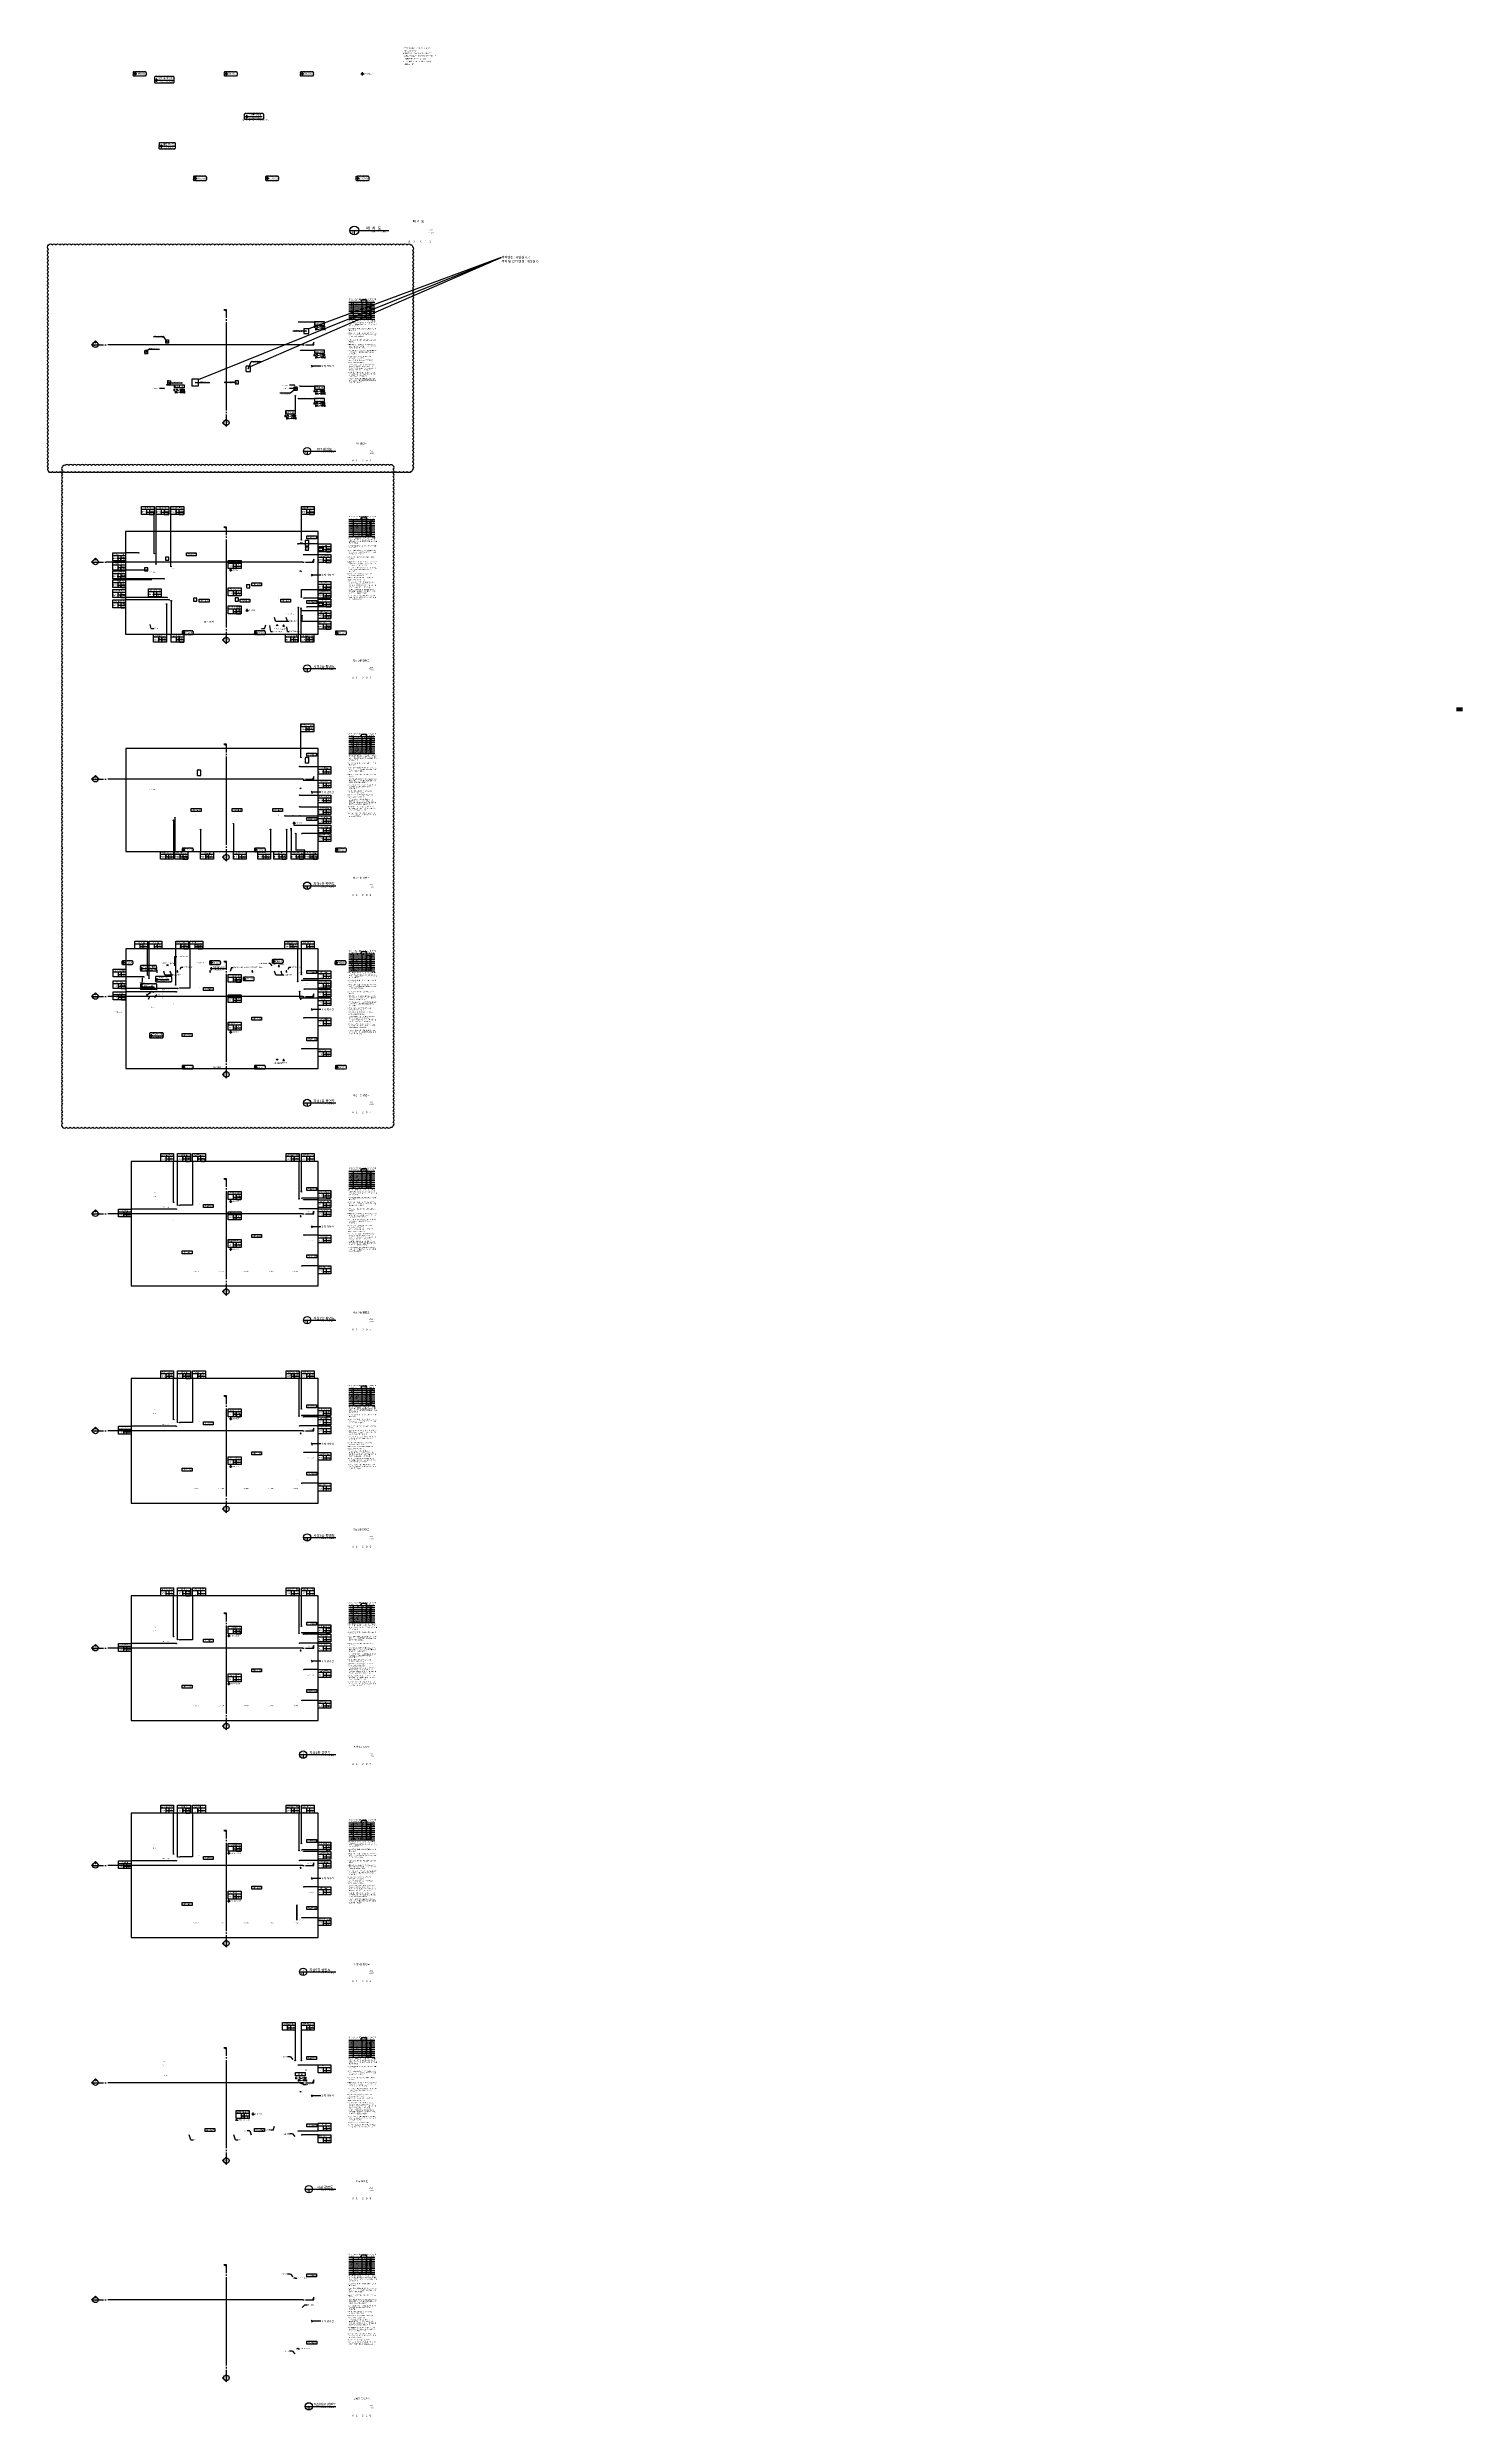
# Model space of a CAD drawing. Header units: millimetres. Extents: x 44005917 to 45882162, y -1242106 to 1898904.
import ezdxf
from ezdxf.enums import TextEntityAlignment as Align

# ---------------------------------------------------------------- set-up
doc = ezdxf.new("R2010")
doc.units = ezdxf.units.MM
doc.header["$LTSCALE"] = 1000
doc.header["$MEASUREMENT"] = 0
doc.header["$PDSIZE"] = -10
doc.linetypes.add('ACAD_ISO03W100', pattern=[30, 12, -18])
doc.layers.get('0').update_dxf_attribs({"linetype": 'CONTINUOUS'})
doc.layers.get('Defpoints').update_dxf_attribs({"color": 171, "linetype": 'CONTINUOUS'})
for name, color, linetype in [('cen', 14, 'CONTINUOUS'), ('LED', 7, 'CONTINUOUS'), ('NDIM', 7, 'CONTINUOUS'), ('SYM', 7, 'CONTINUOUS'), ('SYM(단차_HATCH)', 252, 'CONTINUOUS'), ('SYM(단차_LINE)', 2, 'CONTINUOUS'), ('SYMBOL', 7, 'CONTINUOUS'), ('TEXT', 3, 'CONTINUOUS'), ('TEXT(MIN)', 7, 'CONTINUOUS'), ('TEXT(노트)', 7, 'CONTINUOUS'), ('TEXT(실명)', 3, 'CONTINUOUS'), ('TEXT-TITLE', 6, 'CONTINUOUS'), ('TEXT-기입', 6, 'CONTINUOUS'), ('TITLE', 7, 'CONTINUOUS'), ('VALSIR RAINPLUS', 6, 'CONTINUOUS')]:
    doc.layers.add(name, color=color, linetype=linetype)
for name, color, linetype, plot in [('CHECK', 30, 'CONTINUOUS', False), ('REV', 1, 'CONTINUOUS', False), ('VE변경사항적용-20220616', 10, 'CONTINUOUS', False)]:
    doc.layers.add(name, color=color, linetype=linetype, plot=plot)
doc.styles.add('CGS', font='cgse', dxfattribs={"bigfont": 'cgs'})
doc.styles.add('SIM', font='simplex.shx')
doc.styles.add('나눔바른고딕', font='NanumBarunGothic.ttf')
doc.dimstyles.new('NDIM 1200', dxfattribs={"dimscale": 500, "dimtxt": 3, "dimasz": 1, "dimexe": 2, "dimexo": 2, "dimgap": 1, "dimtad": 1, "dimdec": 0, "dimdsep": 46, "dimtxsty": 'CGS', "dimblk": 'DOT0', "dimcen": 1, "dimdle": 8, "dimclrd": 2, "dimclre": 2, "dimclrt": 2, "dimadec": 0, "dimazin": 0, "dimtfac": 1, "dimtdec": 0, "dimtix": 1, "dimtmove": 2, "dimatfit": 3, "dimldrblk": 'DOT0', "dimfxl": 1, "dimtolj": 1, "dimtzin": 0, "dimlwd": -1, "dimlwe": -1, "dimarcsym": 0})

# ---------------------------------------------------------------- blocks, each defined once
blk = doc.blocks.new('A$C31C7260E')
at = {"layer": 'TITLE'}
for points in [[(0, 0), (0, 4000), (13000, 4000), (13000, 0)], [(13000, 0), (0, 0)]]:
    blk.add_lwpolyline(points, dxfattribs=at)
blk = doc.blocks.new('sadnjfknkfggfhfgh')
at = {"layer": 'TEXT(MIN)'}
for points in [[(43152817, 1561090), (43187500, 1561090)], [(43152817, 1558590), (43187500, 1558590)], [(43152817, 1556090), (43187500, 1556090)], [(43152817, 1553590), (43187500, 1553590)], [(43152817, 1551090), (43187500, 1551090)], [(43152817, 1548590), (43187500, 1548590)], [(43152817, 1546090), (43187500, 1546090)], [(43152817, 1543590), (43187500, 1543590)], [(43152817, 1541090), (43187500, 1541090)], [(43158517, 1561090), (43158517, 1538590)], [(43169917, 1561090), (43169917, 1538590)], [(43175917, 1561090), (43175917, 1538590)], [(43181917, 1561090), (43181917, 1538590)], [(43152817, 1538590), (43187500, 1538590)]]:
    blk.add_lwpolyline(points, dxfattribs=at)
at = {"layer": 'VE변경사항적용-20220616', "linetype": 'ACAD_ISO03W100'}
for points in [[(43169553, 1561457, 0.52056705), (43170553, 1561457, 0.52056705), (43171553, 1561457, 0.52056705), (43172553, 1561457, 0.52056705), (43173553, 1561457, 0.52056705), (43174553, 1561457, 0.52056705), (43175553, 1561457, 0.52056705), (43176324, 1561686, 0.52056705), (43176324, 1562686, 0.52056705), (43176324, 1563686, 0.52056705), (43175411, 1563773, 0.52056705), (43174411, 1563773, 0.52056705), (43173411, 1563773, 0.52056705), (43172411, 1563773, 0.52056705), (43171411, 1563773, 0.52056705), (43170411, 1563773, 0.52056705), (43169553, 1563630, 0.52056705), (43169553, 1562630, 0.52056705)], [(43176283, 1538961, 0.52056705), (43177283, 1538961, 0.52056705), (43178283, 1538961, 0.52056705), (43179283, 1538961, 0.52056705), (43180283, 1538961, 0.52056705), (43181283, 1538961, 0.52056705), (43181611, 1539632, 0.52056705), (43181611, 1540632, 0.52056705), (43181611, 1541632, 0.52056705), (43181611, 1542632, 0.52056705), (43181611, 1543632, 0.52056705), (43181611, 1544632, 0.52056705), (43181611, 1545632, 0.52056705), (43181611, 1546632, 0.52056705), (43181611, 1547632, 0.52056705), (43181611, 1548632, 0.52056705), (43181611, 1549632, 0.52056705), (43181611, 1550632, 0.52056705), (43181611, 1551632, 0.52056705), (43181611, 1552632, 0.52056705), (43181611, 1553632, 0.52056705), (43181611, 1554632, 0.52056705), (43181611, 1555632, 0.52056705), (43181611, 1556632, 0.52056705), (43181611, 1557632, 0.52056705), (43181186, 1558208, 0.52056705), (43180186, 1558208, 0.52056705), (43179186, 1558208, 0.52056705), (43178186, 1558208, 0.52056705), (43177186, 1558208, 0.52056705), (43176283, 1558111, 0.52056705), (43176283, 1557111, 0.52056705), (43176283, 1556111, 0.52056705), (43176283, 1555111, 0.52056705), (43176283, 1554111, 0.52056705), (43176283, 1553111, 0.52056705), (43176283, 1552111, 0.52056705), (43176283, 1551111, 0.52056705), (43176283, 1550111, 0.52056705), (43176283, 1549111, 0.52056705), (43176283, 1548111, 0.52056705), (43176283, 1547111, 0.52056705), (43176283, 1546111, 0.52056705), (43176283, 1545111, 0.52056705), (43176283, 1544111, 0.52056705), (43176283, 1543111, 0.52056705), (43176283, 1542111, 0.52056705), (43176283, 1541111, 0.52056705), (43176283, 1540111, 0.52056705)]]:
    blk.add_lwpolyline(points, format="xyb", close=True, dxfattribs=at)
at = {"layer": 'TEXT(MIN)', "style": '나눔바른고딕'}
for s, p in [('1. 각 층의 F.L은 창고 내부 바닥마감면을 기준으로 하며', (43151304, 1564928)), ('GL.±0은 대지 진입레벨 FH:66.41를 기준으로 함.', (43153044, 1562728)), ('4. 거실의 용도로 사용되는 실 내부의 석고보드부분 도장', (43151304, 1519928)), ('3. 서로 다른 바닥마감이 만나는 모든 곳에는 재료분리대', (43151304, 1525928)), ('2. 각 층 창고와 주차장간의 F.L은 높이차이 1,100㎜를', (43151304, 1536398)), ('5. 모든 내장재는 법적 기준에 맞는 불연 및 방염자재를', (43151304, 1510928)), ('사용할 것.', (43153044, 1508728)), ('(홀, 복도, 사무실, 휴게실 외)', (43153044, 1515528)), ('를 설치할 것.', (43153044, 1523728)), ('득한 후 시공할 것.', (43153044, 1529798)), ('공사시 ALL PUTTY후 도장할 것(천장 마감높이+200)', (43153044, 1517728)), ('기준으로 하며, 추후 창고 운영 및 접안방식 등에 따라', (43153044, 1534198)), ('변동될 수 있으므로, 반드시 감독관 및 감리자의 승인을', (43153044, 1531998)), ('7. 전기, 기계 설비용 등 OPEN부분은 담당자와 협의하고', (43151304, 1496928)), ('8. 휴게실, 사무실, 사무용 창고의 창호 상부에는', (43151304, 1489028)), ('9. RAMP-주차장에 사용되는 E.J는 구조도면 참조.', (43151304, 1484028)), ('6. ELEV. 화장실 등 시공상황에 따라 영향을 받을 수 있는', (43151304, 1504928)), ('10. PS 및 AV 바닥 층간방화 적용.', (43151304, 1481028)), ('11. 외부 패널과 슬래브가 만나는 부분은 FIRE STOP', (43151304, 1478028)), ('제출하고 승인을 득한 후 시공할 것.', (43153044, 1500528)), ('시멘트몰탈 또는 방화충진재로 처리 후 감리자의', (43153044, 1494728)), ('승인을 득할 것.', (43153044, 1492528)), ('공정은 시공전 SHOP DWG를 감독관 및 감리자에게', (43153044, 1502728)), ('암면충진 및 THK1.2 STL PLATE(양면받이) 마감.', (43153044, 1475828)), ('H150×W200 커튼박스 설치.', (43153044, 1486828)), ('12. 단면도를 포함한 건축 CAD 파일에 명기되어 있는', (43151304, 1468028)), ('13. 경사로 최상층 및 지붕, 외벽에 면하는 옥탑지붕에', (43151304, 1459728)), ('(건축물의 피난방화구조등의 기준에 관한 규칙의 내화', (43153044, 1473628)), ('설치되는 청소용 고리의 간격은 감독관 및 감리자에게', (43153044, 1457528)), ('충전구조 세부운영지침에 따라 시공할 것.)', (43153044, 1471428)), ('구조 부재의 단면과 리스트는 검토 및 참조를 위한것', (43153044, 1465828)), ('승인을 득한 후 시공할 것.', (43153044, 1455228)), ('이므로, 구조도면을 우선으로 할 것.', (43153044, 1463528))]:
    blk.add_text(s, height=1200, dxfattribs=at).set_placement(p, align=Align.MIDDLE_LEFT)
for s, height, p in [('지상5층', 900, (43155666, 1554896)), ('지상4층', 900, (43155666, 1552396)), ('지상3층', 900, (43155666, 1549896)), ('지상2층', 900, (43155666, 1547396)), ('지상1층', 900, (43155666, 1544896)), ('지하1층', 900, (43155666, 1542396)), ('지하2층', 900, (43155666, 1539896)), ('구 분', 1000, (43155666, 1559896)), ('지붕', 900, (43155666, 1557396)), ('냉동창고, 기계실 등', 900, (43164070, 1539896)), ('사무실, 부대시설', 900, (43164070, 1542396)), ('상온창고', 900, (43164070, 1552396)), ('상온창고', 900, (43164070, 1549896)), ('냉동창고', 900, (43164070, 1547396)), ('냉동창고', 900, (43164070, 1544896)), ('상온창고', 900, (43164289, 1554896)), ('주 용 도', 1000, (43164299, 1559896)), ('-', 900, (43164289, 1557396)), ('층고', 1000, (43172962, 1559896)), ('G.L', 1000, (43178962, 1559896)), ('주차장기준', 900, (43184845, 1557396)), ('중층구간', 900, (43184845, 1542396)), ('비 고', 1000, (43185143, 1559896))]:
    blk.add_text(s, height=height, dxfattribs=at).set_placement(p, align=Align.MIDDLE_CENTER)
for s, p in [('10,000', (43175487, 1554896)), ('10,000', (43175487, 1552396)), ('10,000', (43175487, 1549896)), ('10,000', (43175487, 1547396)), ('10,000', (43175487, 1544896)), ('11,500', (43175487, 1539896)), ('5,500', (43175487, 1542396)), ('-', (43175487, 1557396)), ('+51,190', (43181487, 1557396)), ('+41,190', (43181487, 1554896)), ('+31,190', (43181487, 1552396)), ('+21,190', (43181487, 1549896)), ('+11,190', (43181487, 1547396)), ('-10,310', (43181487, 1539896)), ('+1,190', (43181487, 1544896)), ('-4,310', (43181487, 1542396))]:
    blk.add_text(s, height=900, dxfattribs=at).set_placement(p, align=Align.MIDDLE_RIGHT)
blk = doc.blocks.new('level')
at = {"layer": 'SYMBOL'}
for p, q in [((-4320, 0), (4320, 0)), ((0, 4320), (0, -4320))]:
    blk.add_line(p, q, dxfattribs=at)
blk.add_circle((0, 0), 2160, dxfattribs=at)
for points in [[(-2160, 0), (0, 2160), (-2127, 381), (-376, 2126)], [(-2127, 381), (-376, 2126), (-2030, 748), (-738, 2029)], [(-2030, 748), (-738, 2029), (-1859, 1104), (-1089, 1863)], [(-1859, 1104), (-1089, 1863), (-1659, 1388), (-1386, 1658)], [(0, -2160), (2160, 0), (381, -2127), (2126, -376)], [(381, -2127), (2126, -376), (748, -2030), (2029, -738)], [(748, -2030), (2029, -738), (1104, -1859), (1863, -1089)], [(1104, -1859), (1863, -1089), (1388, -1659), (1658, -1386)]]:
    blk.add_solid(points, dxfattribs=at)
at = {"layer": 'SYMBOL', "linetype": 'Continuous'}
for points in [[(0, 2160), (-2160, 0), (0, 0)], [(2160, 0), (0, 0), (0, -2160)]]:
    blk.add_solid(points, dxfattribs=at)
blk = doc.blocks.new('A$C1A302DD2')
at = {"layer": 'SYM'}
h = blk.add_hatch(color=256, dxfattribs=at)
h.paths.add_polyline_path([(707, 1207), (354, 854, -0.4142136), (1061, 854)])
h.paths.add_polyline_path([(354, 854), (0, 500), (207, 500, -0.1989124)])
h.paths.add_polyline_path([(1061, 854, -0.1989124), (1207, 500), (1414, 500)])
for p, q in [((0, 500), (707, 1207)), ((0, 500), (207, 500)), ((207, 500), (1207, 500)), ((1414, 500), (707, 1207)), ((1207, 500), (2207, 500)), ((2457, 500), (2707, 500))]:
    blk.add_line(p, q, dxfattribs=at)
blk.add_circle((707, 500), 500, dxfattribs=at)
blk = doc.blocks.new('A$C1AFB1B41')
at = {"layer": 'SYM'}
blk.add_hatch(color=256, dxfattribs=at).paths.add_polyline_path([(2000, 500), (1800, 0), (2000, 0)])
for p, q in [((0, 0), (250, 0)), ((500, 0), (2000, 0)), ((2000, 500), (1800, 0)), ((2000, 0), (2000, 500))]:
    blk.add_line(p, q, dxfattribs=at)
blk = doc.blocks.new('A$C3F972117')
at = {"layer": 'Defpoints'}
blk.add_lwpolyline([(5091, -80041), (5091, 36844)], dxfattribs=at)
at = {"layer": 'SYM', "xscale": 7.200000000000009, "yscale": 7.200000000000009, "zscale": 7.200000000000009, "rotation": 90}
for name, p in [('A$C1AFB1B41', (5091, 38844)), ('A$C1A302DD2', (8691, -101532))]:
    blk.add_blockref(name, p, dxfattribs=at)
at = {"layer": 'TEXT', "style": '나눔바른고딕'}
blk.add_text('2', height=1500, rotation=90, dxfattribs=at).set_placement((4078, -97024))
at = {"layer": 'TEXT', "style": '나눔바른고딕', "width": 0.7}
for s, p in [('221', (6954, -96529)), ('A-', (6949, -98556))]:
    blk.add_text(s, height=1500, rotation=90, dxfattribs=at).set_placement(p)
blk = doc.blocks.new('A$C026E477C')
at = {"layer": 'Defpoints'}
blk.add_line((291249, 87230), (32833, 87230), dxfattribs=at)
at = {"layer": 'SYM', "xscale": 7.199999999999998, "yscale": 7.199999999999998, "zscale": 7.199999999999998}
for name, p in [('A$C1A302DD2', (11187, 83630)), ('A$C1AFB1B41', (291249, 87230))]:
    blk.add_blockref(name, p, dxfattribs=at)
at = {"layer": 'TEXT', "style": '나눔바른고딕', "width": 0.7}
for s, p in [('A-', (14163, 85373)), ('221', (16190, 85368))]:
    blk.add_text(s, height=1500, dxfattribs=at).set_placement(p)
at = {"layer": 'TEXT', "style": '나눔바른고딕'}
blk.add_text('1', height=1500, dxfattribs=at).set_placement((15695, 88243))
blk = doc.blocks.new('A$C04b5f2bb')
at = {"layer": 'SYM', "ltscale": 10000}
h = blk.add_hatch(color=256, dxfattribs=at)
h.dxf.hatch_style = 1
h.paths.add_polyline_path([(2000, 0), (0, 0), (1000, 1732)])
blk.add_lwpolyline([(2000, 0), (0, 0), (1000, 1732), (2000, 0)], dxfattribs=at)
blk = doc.blocks.new('A$C51E23882')
at = {"layer": 'TITLE'}
blk.add_lwpolyline([(8500, 0), (0, 0), (0, 5200), (8500, 5200)], close=True, dxfattribs=at)
for points in [[(8500, 3200), (0, 3200)], [(3300, 3200), (3300, 0)], [(3300, 1600), (8500, 1600)], [(5300, 3200), (5300, 0)]]:
    blk.add_lwpolyline(points, dxfattribs=at)
at = {"layer": 'TITLE', "style": '나눔바른고딕'}
for s, p in [('S.L', (4352, 778)), ('F.L', (4352, 2378))]:
    blk.add_text(s, height=700, dxfattribs=at).set_placement(p, align=Align.MIDDLE)
blk = doc.blocks.new('DJNFLKDLFGKDFGDF')
at = {"layer": 'LED'}
h = blk.add_hatch(color=256, dxfattribs=at)
h.dxf.hatch_style = 1
edge = h.paths.add_edge_path()
edge.add_arc((42881071, 666475), 360, 180, 540, ccw=False)
h = blk.add_hatch(color=256, dxfattribs=at)
h.dxf.hatch_style = 1
edge = h.paths.add_edge_path()
edge.add_arc((42886174, 668981), 360, 180, 540, ccw=False)
h = blk.add_hatch(color=256, dxfattribs=at)
h.dxf.hatch_style = 1
edge = h.paths.add_edge_path()
edge.add_arc((42888111, 664717), 360, 180, 540, ccw=False)
h = blk.add_hatch(color=256, dxfattribs=at)
h.dxf.hatch_style = 1
edge = h.paths.add_edge_path()
edge.add_arc((43085086, 660413), 360, 180, 540, ccw=False)
h = blk.add_hatch(color=256, dxfattribs=at)
h.dxf.hatch_style = 1
edge = h.paths.add_edge_path()
edge.add_arc((43089937, 669746), 360, 180, 540, ccw=False)
h = blk.add_hatch(color=256, dxfattribs=at)
h.dxf.hatch_style = 1
edge = h.paths.add_edge_path()
edge.add_arc((43090662, 661892), 360, 180, 540, ccw=False)
h = blk.add_hatch(color=256, dxfattribs=at)
h.dxf.hatch_style = 1
edge = h.paths.add_edge_path()
edge.add_arc((43092886, 664213), 360, 180, 540, ccw=False)
h = blk.add_hatch(color=256, dxfattribs=at)
h.dxf.hatch_style = 1
edge = h.paths.add_edge_path()
edge.add_arc((42923311, 655862), 360, 180, 540, ccw=False)
h = blk.add_hatch(color=256, dxfattribs=at)
h.dxf.hatch_style = 1
edge = h.paths.add_edge_path()
edge.add_arc((42924005, 646781), 360, 180, 540, ccw=False)
h = blk.add_hatch(color=256, dxfattribs=at)
h.dxf.hatch_style = 1
edge = h.paths.add_edge_path()
edge.add_arc((42925924, 651083), 360, 180, 540, ccw=False)
h = blk.add_hatch(color=256, dxfattribs=at)
h.dxf.hatch_style = 1
edge = h.paths.add_edge_path()
edge.add_arc((42928788, 651809), 360, 180, 540, ccw=False)
h = blk.add_hatch(color=256, dxfattribs=at)
h.dxf.hatch_style = 1
edge = h.paths.add_edge_path()
edge.add_arc((43087672, 647256), 360, 180, 540, ccw=False)
h = blk.add_hatch(color=256, dxfattribs=at)
h.dxf.hatch_style = 1
edge = h.paths.add_edge_path()
edge.add_arc((43094124, 650381), 360, 180, 540, ccw=False)
h = blk.add_hatch(color=256, dxfattribs=at)
h.dxf.hatch_style = 1
edge = h.paths.add_edge_path()
edge.add_arc((43093274, 612238), 360, 180, 540, ccw=False)
h = blk.add_hatch(color=256, dxfattribs=at)
h.dxf.hatch_style = 1
edge = h.paths.add_edge_path()
edge.add_arc((43090621, 571349), 360, 180, 540, ccw=False)
at = {"ltscale": 10000}
for points in [[(42886169, 668991), (42886169, 703657)], [(42888111, 664717), (42888111, 703657)], [(42923311, 655862), (42923311, 703657)], [(42942200, 703657), (42942200, 651809), (42928788, 651809)], [(43085105, 660413), (43085105, 703657)], [(43089931, 669659), (43089931, 703657)], [(42881071, 666475), (42857320, 666475)], [(43112029, 661892), (43090662, 661892)], [(43112029, 664213), (43092886, 664213)], [(42925924, 651083), (42857320, 651083)], [(42924005, 646781), (42857320, 646781)], [(43087672, 647256), (43087672, 639019), (43112029, 639019)], [(43112029, 650381), (43094124, 650381)], [(43112029, 612238), (43093274, 612238)], [(43112029, 571349), (43090621, 571349)]]:
    blk.add_lwpolyline(points, dxfattribs=at)
at = {"layer": 'Defpoints', "ltscale": 10000}
blk.add_lwpolyline([(42857320, 544966), (43112029, 544966), (43112029, 703657), (42857320, 703657)], close=True, dxfattribs=at)
at = {"layer": 'LED'}
for centre in [(42881071, 666475), (42886174, 668981), (42888111, 664717), (43085086, 660413), (43089937, 669746), (43090662, 661892), (43092886, 664213), (42923311, 655862), (42924005, 646781), (42925924, 651083), (42928788, 651809), (43087672, 647256), (43094124, 650381), (43093274, 612238), (43090621, 571349)]:
    blk.add_circle(centre, 360, dxfattribs=at)
at = {"layer": 'VE변경사항적용-20220616', "linetype": 'ACAD_ISO03W100'}
for points in [[(42934333, 703847, 0.52056705), (42935333, 703847, 0.52056705), (42936333, 703847, 0.52056705), (42937333, 703847, 0.52056705), (42938333, 703847, 0.52056705), (42939333, 703847, 0.52056705), (42940031, 704149, 0.52056705), (42940031, 705149, 0.52056705), (42940031, 706149, 0.52056705), (42939576, 706695, 0.52056705), (42938576, 706695, 0.52056705), (42937576, 706695, 0.52056705), (42936576, 706695, 0.52056705), (42935576, 706695, 0.52056705), (42934576, 706695, 0.52056705), (42934333, 705937, 0.52056705), (42934333, 704937, 0.52056705)], [(42953222, 703847, 0.52056705), (42954222, 703847, 0.52056705), (42955222, 703847, 0.52056705), (42956222, 703847, 0.52056705), (42957222, 703847, 0.52056705), (42958222, 703847, 0.52056705), (42958920, 704149, 0.52056705), (42958920, 705149, 0.52056705), (42958920, 706149, 0.52056705), (42958465, 706695, 0.52056705), (42957465, 706695, 0.52056705), (42956465, 706695, 0.52056705), (42955465, 706695, 0.52056705), (42954465, 706695, 0.52056705), (42953465, 706695, 0.52056705), (42953222, 705937, 0.52056705), (42953222, 704937, 0.52056705)], [(43003994, 659693, 0.52056705), (43004994, 659693, 0.52056705), (43005994, 659693, 0.52056705), (43006994, 659693, 0.52056705), (43007994, 659693, 0.52056705), (43008994, 659693, 0.52056705), (43009691, 659996, 0.52056705), (43009691, 660996, 0.52056705), (43009691, 661996, 0.52056705), (43009236, 662541, 0.52056705), (43008236, 662541, 0.52056705), (43007236, 662541, 0.52056705), (43006236, 662541, 0.52056705), (43005236, 662541, 0.52056705), (43004236, 662541, 0.52056705), (43003994, 661784, 0.52056705), (43003994, 660784, 0.52056705)], [(42851148, 636570, 0.52056705), (42852148, 636570, 0.52056705), (42853148, 636570, 0.52056705), (42854148, 636570, 0.52056705), (42855148, 636570, 0.52056705), (42856148, 636570, 0.52056705), (42857148, 636570, 0.52056705), (42857171, 637547, 0.52056705), (42857171, 638547, 0.52056705), (42857171, 639547, 0.52056705), (42857171, 640547, 0.52056705), (42857171, 641547, 0.52056705), (42857171, 642547, 0.52056705), (42856191, 642568, 0.52056705), (42855191, 642568, 0.52056705), (42854191, 642568, 0.52056705), (42853191, 642568, 0.52056705), (42852191, 642568, 0.52056705), (42851191, 642568, 0.52056705), (42851148, 641611, 0.52056705), (42851148, 640611, 0.52056705), (42851148, 639611, 0.52056705), (42851148, 638611, 0.52056705), (42851148, 637611, 0.52056705)], [(42851343, 651272, 0.52056705), (42852343, 651272, 0.52056705), (42853343, 651272, 0.52056705), (42854343, 651272, 0.52056705), (42855343, 651272, 0.52056705), (42856343, 651272, 0.52056705), (42857040, 651575, 0.52056705), (42857040, 652575, 0.52056705), (42857040, 653575, 0.52056705), (42856586, 654120, 0.52056705), (42855586, 654120, 0.52056705), (42854586, 654120, 0.52056705), (42853586, 654120, 0.52056705), (42852586, 654120, 0.52056705), (42851586, 654120, 0.52056705), (42851343, 653363, 0.52056705), (42851343, 652363, 0.52056705)], [(43122857, 651681, 0.52056705), (43123857, 651681, 0.52056705), (43124857, 651681, 0.52056705), (43125857, 651681, 0.52056705), (43126857, 651681, 0.52056705), (43127857, 651681, 0.52056705), (43128857, 651681, 0.52056705), (43128880, 652658, 0.52056705), (43128880, 653658, 0.52056705), (43128880, 654658, 0.52056705), (43128880, 655658, 0.52056705), (43128880, 656658, 0.52056705), (43128880, 657658, 0.52056705), (43127900, 657679, 0.52056705), (43126900, 657679, 0.52056705), (43125900, 657679, 0.52056705), (43124900, 657679, 0.52056705), (43123900, 657679, 0.52056705), (43122900, 657679, 0.52056705), (43122857, 656722, 0.52056705), (43122857, 655722, 0.52056705), (43122857, 654722, 0.52056705), (43122857, 653722, 0.52056705), (43122857, 652722, 0.52056705)]]:
    blk.add_lwpolyline(points, format="xyb", close=True, dxfattribs=at)
at = {"xscale": 2, "yscale": 2, "zscale": 2}
for p in [(42869169, 703657), (42888111, 703657), (42923311, 703657), (42942200, 703657), (43068105, 703657), (43089931, 703657), (42840320, 666475), (42840320, 651083), (42992971, 659504), (43112029, 664213), (43112029, 651492), (42840320, 636381), (42992971, 632621), (43112029, 639981), (43112029, 628619), (42992971, 596065), (43112029, 601838), (43112029, 560949)]:
    blk.add_blockref('A$C51E23882', p, dxfattribs=at)
for p in [(43097132, 671213), (42960207, 648675), (43024223, 609170), (42932121, 587512), (43097305, 582053)]:
    blk.add_blockref('A$C31C7260E', p)
at = {"layer": 'TEXT(MIN)', "style": '나눔바른고딕'}
for s, p in [('(장애인용)', (43103912, 711676)), ('(18인승)', (43103912, 712976)), ('(비상용)', (43103912, 710376)), ('(장애인용)', (43126010, 568968)), ('(18인승)', (43126010, 570268)), ('(비상용)', (43126010, 567668))]:
    blk.add_text(s, height=800, dxfattribs=at).set_placement(p, align=Align.CENTER)
for p in [(43088011, 672655), (43092044, 672655)]:
    blk.add_text('ST', height=500, dxfattribs=at).set_placement(p, align=Align.MIDDLE_CENTER)
at = {"layer": 'TEXT(실명)', "style": '나눔바른고딕'}
for s, p in [('경 비 실', (42877844, 712046)), ('통 신 실', (42896786, 712046)), ('화장실(남,여)', (42931986, 712046)), ('외 부 복 도', (42950875, 712046)), ('화장실(남,여)', (43076780, 712046)), ('화재감시실', (42848996, 674863)), ('샤 워 실', (42848996, 659471)), ('주 차 장(1F)', (43001646, 667892)), ('계단실 A', (43103807, 673201)), ('샤워실(남,여)', (43120704, 659880)), ('홀 및 복도', (43120704, 672601)), ('사 무 실', (42848996, 644769)), ('계단실 C', (42966882, 650663)), ('창 고 전 실', (43001646, 641009)), ('홀 및 복도', (43120704, 648369)), ('사 무 실', (43120704, 637007)), ('창고(냉장냉동)', (43001646, 604453)), ('계단실 D', (43030898, 611158)), ('홀 및 복도', (43120704, 610226)), ('계단실 E', (42938796, 589500)), ('계단실 B', (43103980, 584041))]:
    blk.add_text(s, height=2000, dxfattribs=at).set_placement(p, align=Align.MIDDLE)
at = {"layer": 'TEXT(실명)', "style": '나눔바른고딕', "width": 0.8}
for p in [(43095710, 712046), (43117808, 569338)]:
    blk.add_text('ELEV.전실', height=2000, dxfattribs=at).set_placement(p, align=Align.MIDDLE)
at = {"layer": 'TEXT-기입', "style": '나눔바른고딕'}
for s, height, p in [('-', 1800, (42872651, 706884)), ('-550', 1400, (42883001, 705233)), ('±0', 1400, (42883001, 708433)), ('-', 1800, (42891593, 706884)), ('-550', 1400, (42901943, 705233)), ('±0', 1400, (42901943, 708433)), ('108', 1800, (42926793, 706884)), ('+860', 1400, (42937143, 708433)), ('+710', 1400, (42937143, 705233)), ('-', 1800, (42945682, 706884)), ('+880', 1400, (42956032, 708433)), ('+880', 1400, (42956032, 705233)), ('107', 1800, (43071587, 706884)), ('-170', 1400, (43081937, 705233)), ('-20', 1400, (43081937, 708433)), ('103', 1800, (43093413, 706884)), ('-70', 1400, (43103763, 705233)), ('±0', 1400, (43103763, 708433)), ('-', 1800, (42843803, 669702)), ('-550', 1400, (42854152, 668051)), ('±0', 1400, (42854152, 671251)), ('-', 1800, (42996453, 662731)), ('-1100', 1400, (43006803, 664280)), ('-1250', 1400, (43006803, 661080)), ('101', 1800, (43115511, 668653)), ('-2', 1800, (43115511, 666180)), ('-70', 1400, (43125861, 665789)), ('±0', 1400, (43125861, 668989)), ('106', 1800, (42843803, 654310)), ('110', 1800, (42843803, 639608)), ('+860', 1400, (42854152, 655859)), ('+710', 1400, (42854152, 652659)), ('+880', 1400, (42854152, 641157)), ('+880', 1400, (42854152, 637957)), ('112', 1800, (42996453, 635848)), ('-250', 1400, (43006803, 634197)), ('±0', 1400, (43006803, 637397)), ('105', 1800, (43115511, 654719)), ('101', 1800, (43115511, 644421)), ('109', 1800, (43115511, 631846)), ('-1', 1800, (43115511, 641948)), ('-170', 1400, (43125861, 653068)), ('-20', 1400, (43125861, 656268)), ('±0', 1400, (43125861, 644757)), ('±0', 1400, (43125861, 641557)), ('±0', 1400, (43125861, 633395)), ('±0', 1400, (43125861, 630195)), ('111', 1800, (42996453, 599292)), ('-250', 1400, (43006803, 597641)), ('±0', 1400, (43006803, 600841)), ('102', 1800, (43115511, 605065)), ('-250', 1400, (43125861, 603414)), ('±0', 1400, (43125861, 606614)), ('±0', 1400, (43125861, 565725)), ('104', 1800, (43115511, 564176)), ('-70', 1400, (43125861, 562525))]:
    blk.add_text(s, height=height, dxfattribs=at).set_placement(p, align=Align.MIDDLE)
blk = doc.blocks.new('SDFSDFDF')
at = {"layer": 'LED'}
h = blk.add_hatch(color=256, dxfattribs=at)
h.dxf.hatch_style = 1
edge = h.paths.add_edge_path()
edge.add_arc((42679437, 381746), 360, 180, 540, ccw=False)
h = blk.add_hatch(color=256, dxfattribs=at)
h.dxf.hatch_style = 1
edge = h.paths.add_edge_path()
edge.add_arc((42509990, 367862), 360, 180, 540, ccw=False)
h = blk.add_hatch(color=256, dxfattribs=at)
h.dxf.hatch_style = 1
edge = h.paths.add_edge_path()
edge.add_arc((42513505, 358781), 360, 180, 540, ccw=False)
h = blk.add_hatch(color=256, dxfattribs=at)
h.dxf.hatch_style = 1
edge = h.paths.add_edge_path()
edge.add_arc((42515424, 364049), 360, 180, 540, ccw=False)
h = blk.add_hatch(color=256, dxfattribs=at)
h.dxf.hatch_style = 1
edge = h.paths.add_edge_path()
edge.add_arc((42518288, 363809), 360, 180, 540, ccw=False)
h = blk.add_hatch(color=256, dxfattribs=at)
h.dxf.hatch_style = 1
edge = h.paths.add_edge_path()
edge.add_arc((42676308, 372329), 360, 180, 540, ccw=False)
h = blk.add_hatch(color=256, dxfattribs=at)
h.dxf.hatch_style = 1
edge = h.paths.add_edge_path()
edge.add_arc((42677172, 359256), 360, 180, 540, ccw=False)
h = blk.add_hatch(color=256, dxfattribs=at)
h.dxf.hatch_style = 1
edge = h.paths.add_edge_path()
edge.add_arc((42680162, 373102), 360, 180, 540, ccw=False)
h = blk.add_hatch(color=256, dxfattribs=at)
h.dxf.hatch_style = 1
edge = h.paths.add_edge_path()
edge.add_arc((42682416, 371251), 360, 180, 540, ccw=False)
h = blk.add_hatch(color=256, dxfattribs=at)
h.dxf.hatch_style = 1
edge = h.paths.add_edge_path()
edge.add_arc((42682774, 324238), 360, 180, 540, ccw=False)
h = blk.add_hatch(color=256, dxfattribs=at)
h.dxf.hatch_style = 1
edge = h.paths.add_edge_path()
edge.add_arc((42680121, 283349), 360, 180, 540, ccw=False)
at = {"ltscale": 10000}
for points in [[(42509990, 367862), (42509990, 422057)], [(42515424, 364049), (42515424, 422057)], [(42535320, 422057), (42535320, 363809), (42518288, 363809)], [(42676308, 372329), (42676308, 422057)], [(42679431, 381659), (42679431, 422057)], [(42513505, 358781), (42453912, 358781)], [(42701529, 359256), (42677172, 359256)], [(42701529, 373102), (42680162, 373102)], [(42701529, 371251), (42682416, 371251)], [(42701529, 324238), (42682774, 324238)], [(42701529, 283349), (42680121, 283349)]]:
    blk.add_lwpolyline(points, dxfattribs=at)
at = {"layer": 'Defpoints', "ltscale": 10000}
blk.add_lwpolyline([(42453912, 256966), (42701529, 256966), (42701529, 422057), (42453912, 422057)], close=True, dxfattribs=at)
at = {"layer": 'LED'}
for centre in [(42679437, 381746), (42509990, 367862), (42513505, 358781), (42515424, 364049), (42518288, 363809), (42676308, 372329), (42677172, 359256), (42680162, 373102), (42682416, 371251), (42682774, 324238), (42680121, 283349)]:
    blk.add_circle(centre, 360, dxfattribs=at)
at = {"layer": 'VE변경사항적용-20220616', "linetype": 'ACAD_ISO03W100'}
for points in [[(42526362, 422286, 0.52056705), (42527362, 422286, 0.52056705), (42528362, 422286, 0.52056705), (42529362, 422286, 0.52056705), (42530362, 422286, 0.52056705), (42531362, 422286, 0.52056705), (42532131, 422517, 0.52056705), (42532131, 423517, 0.52056705), (42532131, 424517, 0.52056705), (42532131, 425517, 0.52056705), (42532131, 426517, 0.52056705), (42532131, 427517, 0.52056705), (42531731, 428117, 0.52056705), (42530731, 428117, 0.52056705), (42529731, 428117, 0.52056705), (42528731, 428117, 0.52056705), (42527731, 428117, 0.52056705), (42526731, 428117, 0.52056705), (42526362, 427486, 0.52056705), (42526362, 426486, 0.52056705), (42526362, 425486, 0.52056705), (42526362, 424486, 0.52056705), (42526362, 423486, 0.52056705)], [(42546278, 422362, 0.52056705), (42547478, 422362, 0.52056705), (42548678, 422362, 0.52056705), (42549878, 422362, 0.52056705), (42551078, 422362, 0.52056705), (42551906, 422734, 0.52056705), (42551906, 423934, 0.52056705), (42551682, 424909, 0.52056705), (42550482, 424909, 0.52056705), (42549282, 424909, 0.52056705), (42548082, 424909, 0.52056705), (42546882, 424909, 0.52056705), (42546278, 424313, 0.52056705), (42546278, 423113, 0.52056705)], [(42712467, 373330, 0.52056705), (42713467, 373330, 0.52056705), (42714467, 373330, 0.52056705), (42715467, 373330, 0.52056705), (42716467, 373330, 0.52056705), (42717467, 373330, 0.52056705), (42718236, 373562, 0.52056705), (42718236, 374562, 0.52056705), (42718236, 375562, 0.52056705), (42718236, 376562, 0.52056705), (42718236, 377562, 0.52056705), (42718236, 378562, 0.52056705), (42717836, 379162, 0.52056705), (42716836, 379162, 0.52056705), (42715836, 379162, 0.52056705), (42714836, 379162, 0.52056705), (42713836, 379162, 0.52056705), (42712836, 379162, 0.52056705), (42712467, 378530, 0.52056705), (42712467, 377530, 0.52056705), (42712467, 376530, 0.52056705), (42712467, 375530, 0.52056705), (42712467, 374530, 0.52056705)], [(42593390, 371781, 0.52056705), (42594390, 371781, 0.52056705), (42595390, 371781, 0.52056705), (42596390, 371781, 0.52056705), (42597390, 371781, 0.52056705), (42598390, 371781, 0.52056705), (42599321, 371850, 0.52056705), (42599321, 372850, 0.52056705), (42599321, 373850, 0.52056705), (42598902, 374431, 0.52056705), (42597902, 374431, 0.52056705), (42596902, 374431, 0.52056705), (42595902, 374431, 0.52056705), (42594902, 374431, 0.52056705), (42593902, 374431, 0.52056705), (42593390, 373943, 0.52056705), (42593390, 372943, 0.52056705)]]:
    blk.add_lwpolyline(points, format="xyb", close=True, dxfattribs=at)
at = {"xscale": 2, "yscale": 2, "zscale": 2}
for p in [(42492990, 422057), (42515424, 422057), (42535320, 422057), (42659308, 422057), (42679431, 422057), (42582471, 371504), (42701529, 373102), (42436912, 348381), (42582471, 344621), (42701529, 360851), (42701529, 348856), (42582471, 308065), (42701529, 313838), (42701529, 272949)]:
    blk.add_blockref('A$C51E23882', p, dxfattribs=at)
for p in [(42686632, 383213), (42549707, 360675), (42613723, 321170), (42521621, 299512), (42686805, 294053)]:
    blk.add_blockref('A$C31C7260E', p)
at = {"layer": 'TEXT(MIN)', "style": '나눔바른고딕'}
for s, p in [('(장애인용)', (42693412, 430076)), ('(18인승)', (42693412, 431376)), ('(비상용)', (42693412, 428776)), ('(18인승)', (42715510, 282268)), ('(장애인용)', (42715510, 280968)), ('(비상용)', (42715510, 279668))]:
    blk.add_text(s, height=800, dxfattribs=at).set_placement(p, align=Align.CENTER)
at = {"layer": 'TEXT(실명)', "style": '나눔바른고딕'}
for s, p in [('화장실(남,여)', (42501665, 430446)), ('샤 워 실', (42524099, 430446)), ('외 부 복 도', (42543995, 430446)), ('화장실(남,여)', (42667983, 430446)), ('주 차 장(2F)', (42591146, 379892)), ('계단실 A', (42693307, 385201)), ('샤워실(남,여)', (42710204, 381490)), ('사 무 실', (42445588, 356769)), ('계단실 C', (42556382, 362663)), ('창 고 전 실', (42591146, 353009)), ('홀 및 복도', (42710204, 369239)), ('사 무 실', (42710204, 357244)), ('창고(냉장냉동)', (42591146, 316453)), ('계단실 D', (42620398, 323158)), ('홀 및 복도', (42710204, 322226)), ('계단실 E', (42528296, 301500)), ('계단실 B', (42693480, 296041))]:
    blk.add_text(s, height=2000, dxfattribs=at).set_placement(p, align=Align.MIDDLE)
at = {"layer": 'TEXT(실명)', "style": '나눔바른고딕', "width": 0.8}
for p in [(42685210, 430446), (42707308, 281338)]:
    blk.add_text('ELEV.전실', height=2000, dxfattribs=at).set_placement(p, align=Align.MIDDLE)
at = {"layer": 'TEXT-기입', "style": '나눔바른고딕'}
for s, height, p in [('208', 1800, (42496472, 425284)), ('-170', 1400, (42506822, 423633)), ('-20', 1400, (42506822, 426833)), ('206', 1800, (42518906, 425284)), ('-170', 1400, (42529256, 423633)), ('-20', 1400, (42529256, 426833)), ('-', 1800, (42538802, 425284)), ('±0', 1400, (42549152, 426833)), ('±0', 1400, (42549152, 423633)), ('207', 1800, (42662790, 425284)), ('-170', 1400, (42673140, 423633)), ('-20', 1400, (42673140, 426833)), ('203', 1800, (42682913, 425284)), ('-70', 1400, (42693263, 423633)), ('±0', 1400, (42693263, 426833)), ('-1100', 1400, (42596303, 376280)), ('205', 1800, (42705011, 376329)), ('-20', 1400, (42715361, 377878)), ('210', 1800, (42440395, 351608)), ('±0', 1400, (42450744, 353157)), ('±0', 1400, (42450744, 349957)), ('212', 1800, (42585953, 347848)), ('-', 1800, (42585953, 374731)), ('-1250', 1400, (42596303, 373080)), ('-250', 1400, (42596303, 346197)), ('±0', 1400, (42596303, 349397)), ('201', 1800, (42705011, 364078)), ('209', 1800, (42705011, 352083)), ('-170', 1400, (42715361, 374678)), ('±0', 1400, (42715361, 365627)), ('±0', 1400, (42715361, 362427)), ('±0', 1400, (42715361, 353632)), ('±0', 1400, (42715361, 350432)), ('202', 1800, (42705011, 317065)), ('-250', 1400, (42715361, 315414)), ('±0', 1400, (42715361, 318614)), ('211', 1800, (42585953, 311292)), ('-250', 1400, (42596303, 309641)), ('±0', 1400, (42596303, 312841)), ('204', 1800, (42705011, 276176)), ('-70', 1400, (42715361, 274525)), ('±0', 1400, (42715361, 277725))]:
    blk.add_text(s, height=height, dxfattribs=at).set_placement(p, align=Align.MIDDLE)
blk = doc.blocks.new('JKLFJSKLGDFG')
at = {"layer": 'LED'}
h = blk.add_hatch(color=256, dxfattribs=at)
h.dxf.hatch_style = 1
edge = h.paths.add_edge_path()
edge.add_arc((42509990, 79862), 360, 180, 540, ccw=False)
h = blk.add_hatch(color=256, dxfattribs=at)
h.dxf.hatch_style = 1
edge = h.paths.add_edge_path()
edge.add_arc((42513505, 70781), 360, 180, 540, ccw=False)
h = blk.add_hatch(color=256, dxfattribs=at)
h.dxf.hatch_style = 1
edge = h.paths.add_edge_path()
edge.add_arc((42515424, 76049), 360, 180, 540, ccw=False)
h = blk.add_hatch(color=256, dxfattribs=at)
h.dxf.hatch_style = 1
edge = h.paths.add_edge_path()
edge.add_arc((42518288, 75809), 360, 180, 540, ccw=False)
h = blk.add_hatch(color=256, dxfattribs=at)
h.dxf.hatch_style = 1
edge = h.paths.add_edge_path()
edge.add_arc((42676308, 84329), 360, 180, 540, ccw=False)
h = blk.add_hatch(color=256, dxfattribs=at)
h.dxf.hatch_style = 1
edge = h.paths.add_edge_path()
edge.add_arc((42677172, 71256), 360, 180, 540, ccw=False)
h = blk.add_hatch(color=256, dxfattribs=at)
h.dxf.hatch_style = 1
edge = h.paths.add_edge_path()
edge.add_arc((42679437, 93746), 360, 180, 540, ccw=False)
h = blk.add_hatch(color=256, dxfattribs=at)
h.dxf.hatch_style = 1
edge = h.paths.add_edge_path()
edge.add_arc((42680162, 85102), 360, 180, 540, ccw=False)
h = blk.add_hatch(color=256, dxfattribs=at)
h.dxf.hatch_style = 1
edge = h.paths.add_edge_path()
edge.add_arc((42682416, 83251), 360, 180, 540, ccw=False)
h = blk.add_hatch(color=256, dxfattribs=at)
h.dxf.hatch_style = 1
edge = h.paths.add_edge_path()
edge.add_arc((42682774, 36238), 360, 180, 540, ccw=False)
h = blk.add_hatch(color=256, dxfattribs=at)
h.dxf.hatch_style = 1
edge = h.paths.add_edge_path()
edge.add_arc((42680121, -4651), 360, 180, 540, ccw=False)
at = {"ltscale": 10000}
for points in [[(42509990, 79862), (42509990, 134057)], [(42515424, 76049), (42515424, 134057)], [(42535320, 134057), (42535320, 75809), (42518288, 75809)], [(42676308, 84329), (42676308, 134057)], [(42679431, 93659), (42679431, 134057)], [(42513505, 70781), (42453912, 70781)], [(42701529, 71256), (42677172, 71256)], [(42701529, 85102), (42680162, 85102)], [(42701529, 83251), (42682416, 83251)], [(42701529, 36238), (42682774, 36238)], [(42701529, -4651), (42680121, -4651)]]:
    blk.add_lwpolyline(points, dxfattribs=at)
at = {"layer": 'Defpoints', "ltscale": 10000}
blk.add_lwpolyline([(42453912, -31034), (42701529, -31034), (42701529, 134057), (42453912, 134057)], close=True, dxfattribs=at)
at = {"layer": 'LED'}
for centre in [(42509990, 79862), (42513505, 70781), (42515424, 76049), (42518288, 75809), (42676308, 84329), (42677172, 71256), (42679437, 93746), (42680162, 85102), (42682416, 83251), (42682774, 36238), (42680121, -4651)]:
    blk.add_circle(centre, 360, dxfattribs=at)
at = {"layer": 'VE변경사항적용-20220616', "linetype": 'ACAD_ISO03W100'}
for points in [[(42526323, 134263, 0.52056705), (42527323, 134263, 0.52056705), (42528323, 134263, 0.52056705), (42529323, 134263, 0.52056705), (42530323, 134263, 0.52056705), (42531323, 134263, 0.52056705), (42532092, 134495, 0.52056705), (42532092, 135495, 0.52056705), (42532092, 136495, 0.52056705), (42532092, 137495, 0.52056705), (42532092, 138495, 0.52056705), (42532092, 139495, 0.52056705), (42531692, 140095, 0.52056705), (42530692, 140095, 0.52056705), (42529692, 140095, 0.52056705), (42528692, 140095, 0.52056705), (42527692, 140095, 0.52056705), (42526692, 140095, 0.52056705), (42526323, 139463, 0.52056705), (42526323, 138463, 0.52056705), (42526323, 137463, 0.52056705), (42526323, 136463, 0.52056705), (42526323, 135463, 0.52056705)], [(42593351, 83759, 0.52056705), (42594351, 83759, 0.52056705), (42595351, 83759, 0.52056705), (42596351, 83759, 0.52056705), (42597351, 83759, 0.52056705), (42598351, 83759, 0.52056705), (42599282, 83828, 0.52056705), (42599282, 84828, 0.52056705), (42599282, 85828, 0.52056705), (42598863, 86409, 0.52056705), (42597863, 86409, 0.52056705), (42596863, 86409, 0.52056705), (42595863, 86409, 0.52056705), (42594863, 86409, 0.52056705), (42593863, 86409, 0.52056705), (42593351, 85921, 0.52056705), (42593351, 84921, 0.52056705)], [(42712428, 85308, 0.52056705), (42713428, 85308, 0.52056705), (42714428, 85308, 0.52056705), (42715428, 85308, 0.52056705), (42716428, 85308, 0.52056705), (42717428, 85308, 0.52056705), (42718197, 85539, 0.52056705), (42718197, 86539, 0.52056705), (42718197, 87539, 0.52056705), (42718197, 88539, 0.52056705), (42718197, 89539, 0.52056705), (42718197, 90539, 0.52056705), (42717797, 91139, 0.52056705), (42716797, 91139, 0.52056705), (42715797, 91139, 0.52056705), (42714797, 91139, 0.52056705), (42713797, 91139, 0.52056705), (42712797, 91139, 0.52056705), (42712428, 90508, 0.52056705), (42712428, 89508, 0.52056705), (42712428, 88508, 0.52056705), (42712428, 87508, 0.52056705), (42712428, 86508, 0.52056705)]]:
    blk.add_lwpolyline(points, format="xyb", close=True, dxfattribs=at)
at = {"xscale": 2, "yscale": 2, "zscale": 2}
for p in [(42492990, 134057), (42515424, 134057), (42535320, 134057), (42659308, 134057), (42679431, 134057), (42701529, 85102), (42436912, 60381), (42582471, 83504), (42701529, 72851), (42701529, 60856), (42701529, 25838), (42582471, 20065), (42701529, -15051)]:
    blk.add_blockref('A$C51E23882', p, dxfattribs=at)
for p in [(42686632, 95213), (42549707, 72675), (42613723, 33170), (42521621, 11512), (42686805, 6053)]:
    blk.add_blockref('A$C31C7260E', p)
at = {"layer": 'TEXT(MIN)', "style": '나눔바른고딕'}
for s, p in [('(장애인용)', (42693412, 142076)), ('(18인승)', (42693412, 143376)), ('(비상용)', (42693412, 140776)), ('(장애인용)', (42715510, -7032)), ('(18인승)', (42715510, -5732)), ('(비상용)', (42715510, -8332))]:
    blk.add_text(s, height=800, dxfattribs=at).set_placement(p, align=Align.CENTER)
at = {"layer": 'TEXT(실명)', "style": '나눔바른고딕'}
for s, p in [('화장실(남,여)', (42501665, 142446)), ('샤 워 실', (42524099, 142446)), ('외 부 복 도', (42543995, 142446)), ('화장실(남,여)', (42667983, 142446)), ('계단실 A', (42693307, 97201)), ('샤워실(남,여)', (42710204, 93490)), ('사 무 실', (42445588, 68769)), ('계단실 C', (42556382, 74663)), ('주 차 장(3F)', (42591146, 91892)), ('홀 및 복도', (42710204, 81239)), ('사 무 실', (42710204, 69244)), ('계단실 D', (42620398, 35158)), ('홀 및 복도', (42710204, 34226)), ('계단실 E', (42528296, 13500)), ('상 온 창 고', (42591146, 28453)), ('계단실 B', (42693480, 8041))]:
    blk.add_text(s, height=2000, dxfattribs=at).set_placement(p, align=Align.MIDDLE)
at = {"layer": 'TEXT(실명)', "style": '나눔바른고딕', "width": 0.8}
for p in [(42685210, 142446), (42707308, -6662)]:
    blk.add_text('ELEV.전실', height=2000, dxfattribs=at).set_placement(p, align=Align.MIDDLE)
at = {"layer": 'TEXT-기입', "style": '나눔바른고딕'}
for s, height, p in [('308', 1800, (42496472, 137284)), ('-170', 1400, (42506822, 135633)), ('-20', 1400, (42506822, 138833)), ('306', 1800, (42518906, 137284)), ('-170', 1400, (42529256, 135633)), ('-20', 1400, (42529256, 138833)), ('-', 1800, (42538802, 137284)), ('±0', 1400, (42549152, 138833)), ('±0', 1400, (42549152, 135633)), ('307', 1800, (42662790, 137284)), ('-170', 1400, (42673140, 135633)), ('-20', 1400, (42673140, 138833)), ('303', 1800, (42682913, 137284)), ('-70', 1400, (42693263, 135633)), ('±0', 1400, (42693263, 138833)), ('310', 1800, (42440395, 63608)), ('±0', 1400, (42450744, 65157)), ('-', 1800, (42585953, 86731)), ('-1100', 1400, (42596303, 88280)), ('-1250', 1400, (42596303, 85080)), ('305', 1800, (42705011, 88329)), ('301', 1800, (42705011, 76078)), ('309', 1800, (42705011, 64083)), ('-170', 1400, (42715361, 86678)), ('-20', 1400, (42715361, 89878)), ('±0', 1400, (42715361, 77627)), ('±0', 1400, (42715361, 74427)), ('±0', 1400, (42715361, 65632)), ('±0', 1400, (42715361, 62432)), ('±0', 1400, (42450744, 61957)), ('311', 1800, (42585953, 23292)), ('±0', 1400, (42596303, 24841)), ('±0', 1400, (42596303, 21641)), ('302', 1800, (42705011, 29065)), ('±0', 1400, (42715361, 30614)), ('±0', 1400, (42715361, 27414)), ('304', 1800, (42705011, -11824)), ('-70', 1400, (42715361, -13475)), ('±0', 1400, (42715361, -10275))]:
    blk.add_text(s, height=height, dxfattribs=at).set_placement(p, align=Align.MIDDLE)
blk = doc.blocks.new('DOT0')
blk.add_line((-3, 0), (3, 0))
at = {"color": 6}
blk.add_circle((0, 0), 0.75, dxfattribs=at)
blk = doc.blocks.new('*D17')
at = {"layer": 'Defpoints', "color": 0, "ltscale": 0.4, "transparency": 16777216}
for p in [(44151212, 674676), (44151212, 673752), (44151387, 673752)]:
    blk.add_point(p, dxfattribs=at)
at = {"layer": 'NDIM', "ltscale": 0.4, "transparency": 16777216}
for p, q in [((44151112, 674676), (44151012, 674676)), ((44151212, 673952), (44151212, 674876)), ((44151387, 674676), (44151212, 674676)), ((44151387, 673952), (44151387, 674876)), ((44151487, 674676), (44151587, 674676))]:
    blk.add_line(p, q, dxfattribs=at)
at = {"layer": 'NDIM', "ltscale": 0.4, "transparency": 16777216, "xscale": 100, "yscale": 100, "zscale": 100}
blk.add_blockref('DOT0', (44151212, 674676), dxfattribs=at)
at = {"layer": 'NDIM', "ltscale": 0.4, "transparency": 16777216, "xscale": 100, "yscale": 100, "zscale": 100, "rotation": 180}
blk.add_blockref('DOT0', (44151387, 674676), dxfattribs=at)
at = {"layer": 'NDIM', "ltscale": 0.4, "transparency": 16777216, "insert": (44151449, 674407), "char_height": 300, "attachment_point": 5, "style": 'CGS'}
blk.add_mtext('\\A1;175', dxfattribs=at)
blk = doc.blocks.new('*D18')
at = {"layer": 'Defpoints', "color": 0, "ltscale": 0.4, "transparency": 16777216}
for p in [(44151037, 674676), (44151037, 673752), (44151212, 673752)]:
    blk.add_point(p, dxfattribs=at)
at = {"layer": 'NDIM', "ltscale": 0.4, "transparency": 16777216}
for p, q in [((44150937, 674676), (44150837, 674676)), ((44151037, 673952), (44151037, 674876)), ((44151212, 674676), (44151037, 674676)), ((44151212, 673952), (44151212, 674876)), ((44151312, 674676), (44151412, 674676))]:
    blk.add_line(p, q, dxfattribs=at)
at = {"layer": 'NDIM', "ltscale": 0.4, "transparency": 16777216, "xscale": 100, "yscale": 100, "zscale": 100}
blk.add_blockref('DOT0', (44151037, 674676), dxfattribs=at)
at = {"layer": 'NDIM', "ltscale": 0.4, "transparency": 16777216, "xscale": 100, "yscale": 100, "zscale": 100, "rotation": 180}
blk.add_blockref('DOT0', (44151212, 674676), dxfattribs=at)
at = {"layer": 'NDIM', "ltscale": 0.4, "transparency": 16777216, "insert": (44150974, 674926), "char_height": 300, "attachment_point": 5, "style": 'CGS'}
blk.add_mtext('\\A1;175', dxfattribs=at)
blk = doc.blocks.new('*D19')
at = {"layer": 'Defpoints', "color": 0, "ltscale": 0.4, "transparency": 16777216}
for p in [(44178210, 674676), (44178210, 673752), (44178410, 673752)]:
    blk.add_point(p, dxfattribs=at)
at = {"layer": 'NDIM', "ltscale": 0.4, "transparency": 16777216}
for p, q in [((44178110, 674676), (44178010, 674676)), ((44178210, 673952), (44178210, 674876)), ((44178410, 674676), (44178210, 674676)), ((44178410, 673952), (44178410, 674876)), ((44178510, 674676), (44178610, 674676))]:
    blk.add_line(p, q, dxfattribs=at)
at = {"layer": 'NDIM', "ltscale": 0.4, "transparency": 16777216, "xscale": 100, "yscale": 100, "zscale": 100}
blk.add_blockref('DOT0', (44178210, 674676), dxfattribs=at)
at = {"layer": 'NDIM', "ltscale": 0.4, "transparency": 16777216, "xscale": 100, "yscale": 100, "zscale": 100, "rotation": 180}
blk.add_blockref('DOT0', (44178410, 674676), dxfattribs=at)
at = {"layer": 'NDIM', "ltscale": 0.4, "transparency": 16777216, "insert": (44178172, 674926), "char_height": 300, "attachment_point": 5, "style": 'CGS'}
blk.add_mtext('\\A1;200', dxfattribs=at)
blk = doc.blocks.new('sdnfjkndfkjgfgfgh')
at = {"layer": 'TEXT(MIN)', "style": '나눔바른고딕'}
for p in [(43098165, 355570, 0), (43098165, 316854, 0), (42946680, 276245, 0), (42979682, 276245, 0), (43012721, 276245, 0), (43045489, 276245, 0), (43078167, 276245, 0)]:
    blk.add_text('소방대진입창', height=1000, dxfattribs=at).set_placement(p, align=Align.MIDDLE_LEFT)
blk = doc.blocks.new('지상4층 실명박스')
at = {"layer": 'LED'}
h = blk.add_hatch(color=256, dxfattribs=at)
h.dxf.hatch_style = 1
edge = h.paths.add_edge_path()
edge.add_arc((45082483, -208138), 360, 180, 540, ccw=False)
h = blk.add_hatch(color=256, dxfattribs=at)
h.dxf.hatch_style = 1
edge = h.paths.add_edge_path()
edge.add_arc((45085998, -217219), 360, 180, 540, ccw=False)
h = blk.add_hatch(color=256, dxfattribs=at)
h.dxf.hatch_style = 1
edge = h.paths.add_edge_path()
edge.add_arc((45087917, -211951), 360, 180, 540, ccw=False)
h = blk.add_hatch(color=256, dxfattribs=at)
h.dxf.hatch_style = 1
edge = h.paths.add_edge_path()
edge.add_arc((45090781, -212191), 360, 180, 540, ccw=False)
h = blk.add_hatch(color=256, dxfattribs=at)
h.dxf.hatch_style = 1
edge = h.paths.add_edge_path()
edge.add_arc((45248801, -203671), 360, 180, 540, ccw=False)
h = blk.add_hatch(color=256, dxfattribs=at)
h.dxf.hatch_style = 1
edge = h.paths.add_edge_path()
edge.add_arc((45249665, -216744), 360, 180, 540, ccw=False)
h = blk.add_hatch(color=256, dxfattribs=at)
h.dxf.hatch_style = 1
edge = h.paths.add_edge_path()
edge.add_arc((45251930, -194254), 360, 180, 540, ccw=False)
h = blk.add_hatch(color=256, dxfattribs=at)
h.dxf.hatch_style = 1
edge = h.paths.add_edge_path()
edge.add_arc((45252655, -202898), 360, 180, 540, ccw=False)
h = blk.add_hatch(color=256, dxfattribs=at)
h.dxf.hatch_style = 1
edge = h.paths.add_edge_path()
edge.add_arc((45254909, -204749), 360, 180, 540, ccw=False)
h = blk.add_hatch(color=256, dxfattribs=at)
h.dxf.hatch_style = 1
edge = h.paths.add_edge_path()
edge.add_arc((45255267, -251762), 360, 180, 540, ccw=False)
h = blk.add_hatch(color=256, dxfattribs=at)
h.dxf.hatch_style = 1
edge = h.paths.add_edge_path()
edge.add_arc((45252614, -292651), 360, 180, 540, ccw=False)
at = {"ltscale": 10000}
for points in [[(45082483, -208138), (45082483, -153943)], [(45087917, -211951), (45087917, -153943)], [(45107813, -153943), (45107813, -212191), (45090781, -212191)], [(45248801, -203671), (45248801, -153943)], [(45251924, -194341), (45251924, -153943)], [(45085998, -217219), (45026406, -217219)], [(45274022, -216744), (45249665, -216744)], [(45274022, -202898), (45252655, -202898)], [(45274022, -204749), (45254909, -204749)], [(45274022, -251762), (45255267, -251762)], [(45274022, -292651), (45252614, -292651)]]:
    blk.add_lwpolyline(points, dxfattribs=at)
at = {"layer": 'Defpoints'}
blk.add_lwpolyline([(45026406, -319034), (45274022, -319034), (45274022, -153943), (45026406, -153943)], close=True, dxfattribs=at)
at = {"layer": 'LED'}
for centre in [(45082483, -208138), (45085998, -217219), (45087917, -211951), (45090781, -212191), (45248801, -203671), (45249665, -216744), (45251930, -194254), (45252655, -202898), (45254909, -204749), (45255267, -251762), (45252614, -292651)]:
    blk.add_circle(centre, 360, dxfattribs=at)
at = {"layer": 'VE변경사항적용-20220616', "linetype": 'ACAD_ISO03W100'}
for points in [[(45098740, -153728, 0.52056705), (45099740, -153728, 0.52056705), (45100740, -153728, 0.52056705), (45101740, -153728, 0.52056705), (45102740, -153728, 0.52056705), (45103740, -153728, 0.52056705), (45104509, -153496, 0.52056705), (45104509, -152496, 0.52056705), (45104509, -151496, 0.52056705), (45104509, -150496, 0.52056705), (45104509, -149496, 0.52056705), (45104509, -148496, 0.52056705), (45104109, -147897, 0.52056705), (45103109, -147897, 0.52056705), (45102109, -147897, 0.52056705), (45101109, -147897, 0.52056705), (45100109, -147897, 0.52056705), (45099109, -147897, 0.52056705), (45098740, -148528, 0.52056705), (45098740, -149528, 0.52056705), (45098740, -150528, 0.52056705), (45098740, -151528, 0.52056705), (45098740, -152528, 0.52056705)], [(45165768, -204233, 0.52056705), (45166768, -204233, 0.52056705), (45167768, -204233, 0.52056705), (45168768, -204233, 0.52056705), (45169768, -204233, 0.52056705), (45170768, -204233, 0.52056705), (45171699, -204164, 0.52056705), (45171699, -203164, 0.52056705), (45171699, -202164, 0.52056705), (45171280, -201583, 0.52056705), (45170280, -201583, 0.52056705), (45169280, -201583, 0.52056705), (45168280, -201583, 0.52056705), (45167280, -201583, 0.52056705), (45166280, -201583, 0.52056705), (45165768, -202071, 0.52056705), (45165768, -203071, 0.52056705)], [(45284845, -202683, 0.52056705), (45285845, -202683, 0.52056705), (45286845, -202683, 0.52056705), (45287845, -202683, 0.52056705), (45288845, -202683, 0.52056705), (45289845, -202683, 0.52056705), (45290614, -202452, 0.52056705), (45290614, -201452, 0.52056705), (45290614, -200452, 0.52056705), (45290614, -199452, 0.52056705), (45290614, -198452, 0.52056705), (45290614, -197452, 0.52056705), (45290214, -196852, 0.52056705), (45289214, -196852, 0.52056705), (45288214, -196852, 0.52056705), (45287214, -196852, 0.52056705), (45286214, -196852, 0.52056705), (45285214, -196852, 0.52056705), (45284845, -197483, 0.52056705), (45284845, -198483, 0.52056705), (45284845, -199483, 0.52056705), (45284845, -200483, 0.52056705), (45284845, -201483, 0.52056705)]]:
    blk.add_lwpolyline(points, format="xyb", close=True, dxfattribs=at)
at = {"xscale": 2, "yscale": 2, "zscale": 2}
for p in [(45065483, -153943), (45087917, -153943), (45107813, -153943), (45231801, -153943), (45251924, -153943), (45009406, -227619), (45154964, -204496), (45274022, -202898), (45274022, -215149), (45274022, -227144), (45154964, -267935), (45274022, -262162), (45274022, -303051)]:
    blk.add_blockref('A$C51E23882', p, dxfattribs=at)
for p in [(45122200, -215325), (45259125, -192787), (45186216, -254830), (45094114, -276488), (45259298, -281947)]:
    blk.add_blockref('A$C31C7260E', p)
at = {"layer": 'TEXT(MIN)', "style": '나눔바른고딕'}
for s, p in [('(장애인용)', (45265906, -145924)), ('(18인승)', (45265906, -144624)), ('(비상용)', (45265906, -147224)), ('(장애인용)', (45288004, -295032)), ('(18인승)', (45288004, -293732)), ('(비상용)', (45288004, -296332))]:
    blk.add_text(s, height=800, dxfattribs=at).set_placement(p, align=Align.CENTER)
at = {"layer": 'TEXT(실명)', "style": '나눔바른고딕'}
for s, p in [('화장실(남,여)', (45074159, -145554)), ('샤 워 실', (45096593, -145554)), ('외 부 복 도', (45116489, -145554)), ('화장실(남,여)', (45240477, -145554)), ('사 무 실', (45018081, -219231)), ('계단실 C', (45128876, -213337)), ('주차장(4F)', (45163640, -196108)), ('계단실 A', (45265801, -190799)), ('샤워실(남,여)', (45282698, -194510)), ('홀 및 복도', (45282698, -206761)), ('사 무 실', (45282698, -218756)), ('계단실 E', (45100789, -274500)), ('상 온 창 고', (45163640, -259547)), ('계단실 D', (45192892, -252842)), ('계단실 B', (45265973, -279959)), ('홀 및 복도', (45282698, -253774))]:
    blk.add_text(s, height=2000, dxfattribs=at).set_placement(p, align=Align.MIDDLE)
at = {"layer": 'TEXT(실명)', "style": '나눔바른고딕', "width": 0.8}
for p in [(45257704, -145554), (45279802, -294662)]:
    blk.add_text('ELEV.전실', height=2000, dxfattribs=at).set_placement(p, align=Align.MIDDLE)
at = {"layer": 'TEXT-기입', "style": '나눔바른고딕'}
for s, height, p in [('408', 1800, (45068966, -150716)), ('-170', 1400, (45079315, -152367)), ('-20', 1400, (45079315, -149167)), ('406', 1800, (45091400, -150716)), ('-170', 1400, (45101749, -152367)), ('-20', 1400, (45101749, -149167)), ('-', 1800, (45111296, -151452)), ('±0', 1400, (45121645, -149167)), ('±0', 1400, (45121645, -152367)), ('407', 1800, (45235284, -150687)), ('-170', 1400, (45245633, -152367)), ('-20', 1400, (45245633, -149167)), ('403', 1800, (45255407, -150687)), ('-70', 1400, (45265756, -152367)), ('±0', 1400, (45265756, -149167)), ('-', 1800, (45158447, -202167)), ('-1100', 1400, (45168797, -199720)), ('-1250', 1400, (45168797, -202920)), ('405', 1800, (45277505, -199642)), ('401', 1800, (45277505, -211893)), ('-170', 1400, (45287855, -201322)), ('-20', 1400, (45287855, -198122)), ('±0', 1400, (45287855, -210373)), ('±0', 1400, (45287855, -213573)), ('410', 1800, (45012888, -224393)), ('±0', 1400, (45023238, -222843)), ('±0', 1400, (45023238, -226043)), ('409', 1800, (45277505, -223888)), ('±0', 1400, (45287855, -222368)), ('±0', 1400, (45287855, -225568)), ('411', 1800, (45158447, -264562)), ('±0', 1400, (45168797, -263159)), ('±0', 1400, (45168797, -266359)), ('402', 1800, (45277505, -258906)), ('±0', 1400, (45287855, -257386)), ('±0', 1400, (45287855, -260586)), ('404', 1800, (45277505, -299834)), ('-70', 1400, (45287855, -301475)), ('±0', 1400, (45287855, -298275))]:
    blk.add_text(s, height=height, dxfattribs=at).set_placement(p, align=Align.MIDDLE)
blk = doc.blocks.new('지상5층 실명박스')
at = {"layer": 'LED'}
h = blk.add_hatch(color=256, dxfattribs=at)
h.dxf.hatch_style = 1
edge = h.paths.add_edge_path()
edge.add_arc((45082483, -496138), 360, 180, 540, ccw=False)
h = blk.add_hatch(color=256, dxfattribs=at)
h.dxf.hatch_style = 1
edge = h.paths.add_edge_path()
edge.add_arc((45087917, -499951), 360, 180, 540, ccw=False)
h = blk.add_hatch(color=256, dxfattribs=at)
h.dxf.hatch_style = 1
edge = h.paths.add_edge_path()
edge.add_arc((45090781, -500191), 360, 180, 540, ccw=False)
h = blk.add_hatch(color=256, dxfattribs=at)
h.dxf.hatch_style = 1
edge = h.paths.add_edge_path()
edge.add_arc((45248801, -491671), 360, 180, 540, ccw=False)
h = blk.add_hatch(color=256, dxfattribs=at)
h.dxf.hatch_style = 1
edge = h.paths.add_edge_path()
edge.add_arc((45251930, -482254), 360, 180, 540, ccw=False)
h = blk.add_hatch(color=256, dxfattribs=at)
h.dxf.hatch_style = 1
edge = h.paths.add_edge_path()
edge.add_arc((45252655, -490898), 360, 180, 540, ccw=False)
h = blk.add_hatch(color=256, dxfattribs=at)
h.dxf.hatch_style = 1
edge = h.paths.add_edge_path()
edge.add_arc((45254909, -492749), 360, 180, 540, ccw=False)
h = blk.add_hatch(color=256, dxfattribs=at)
h.dxf.hatch_style = 1
edge = h.paths.add_edge_path()
edge.add_arc((45085998, -505219), 360, 180, 540, ccw=False)
h = blk.add_hatch(color=256, dxfattribs=at)
h.dxf.hatch_style = 1
edge = h.paths.add_edge_path()
edge.add_arc((45249665, -504744), 360, 180, 540, ccw=False)
h = blk.add_hatch(color=256, dxfattribs=at)
h.dxf.hatch_style = 1
edge = h.paths.add_edge_path()
edge.add_arc((45255267, -539762), 360, 180, 540, ccw=False)
h = blk.add_hatch(color=256, dxfattribs=at)
h.dxf.hatch_style = 1
edge = h.paths.add_edge_path()
edge.add_arc((45252614, -580651), 360, 180, 540, ccw=False)
at = {"ltscale": 10000}
for points in [[(45082483, -496138), (45082483, -441943)], [(45087917, -499951), (45087917, -441943)], [(45107813, -441943), (45107813, -500191), (45090781, -500191)], [(45248801, -491671), (45248801, -441943)], [(45251924, -482341), (45251924, -441943)], [(45274022, -490898), (45252655, -490898)], [(45274022, -492749), (45254909, -492749)], [(45085998, -505219), (45026406, -505219)], [(45274022, -504744), (45249665, -504744)], [(45274022, -539762), (45255267, -539762)], [(45274022, -580651), (45252614, -580651)]]:
    blk.add_lwpolyline(points, dxfattribs=at)
at = {"layer": 'Defpoints'}
blk.add_lwpolyline([(45026406, -607034), (45274022, -607034), (45274022, -441943), (45026406, -441943)], close=True, dxfattribs=at)
at = {"layer": 'LED'}
for centre in [(45082483, -496138), (45087917, -499951), (45090781, -500191), (45248801, -491671), (45251930, -482254), (45252655, -490898), (45254909, -492749), (45085998, -505219), (45249665, -504744), (45255267, -539762), (45252614, -580651)]:
    blk.add_circle(centre, 360, dxfattribs=at)
at = {"layer": 'VE변경사항적용-20220616', "linetype": 'ACAD_ISO03W100'}
for points in [[(45098788, -441715, 0.52056705), (45099788, -441715, 0.52056705), (45100788, -441715, 0.52056705), (45101788, -441715, 0.52056705), (45102788, -441715, 0.52056705), (45103788, -441715, 0.52056705), (45104557, -441483, 0.52056705), (45104557, -440483, 0.52056705), (45104557, -439483, 0.52056705), (45104557, -438483, 0.52056705), (45104557, -437483, 0.52056705), (45104557, -436483, 0.52056705), (45104157, -435883, 0.52056705), (45103157, -435883, 0.52056705), (45102157, -435883, 0.52056705), (45101157, -435883, 0.52056705), (45100157, -435883, 0.52056705), (45099157, -435883, 0.52056705), (45098788, -436515, 0.52056705), (45098788, -437515, 0.52056705), (45098788, -438515, 0.52056705), (45098788, -439515, 0.52056705), (45098788, -440515, 0.52056705)], [(45165816, -492219, 0.52056705), (45166816, -492219, 0.52056705), (45167816, -492219, 0.52056705), (45168816, -492219, 0.52056705), (45169816, -492219, 0.52056705), (45170816, -492219, 0.52056705), (45171747, -492150, 0.52056705), (45171747, -491150, 0.52056705), (45171747, -490150, 0.52056705), (45171328, -489569, 0.52056705), (45170328, -489569, 0.52056705), (45169328, -489569, 0.52056705), (45168328, -489569, 0.52056705), (45167328, -489569, 0.52056705), (45166328, -489569, 0.52056705), (45165816, -490057, 0.52056705), (45165816, -491057, 0.52056705)], [(45284893, -490670, 0.52056705), (45285893, -490670, 0.52056705), (45286893, -490670, 0.52056705), (45287893, -490670, 0.52056705), (45288893, -490670, 0.52056705), (45289893, -490670, 0.52056705), (45290662, -490439, 0.52056705), (45290662, -489439, 0.52056705), (45290662, -488439, 0.52056705), (45290662, -487439, 0.52056705), (45290662, -486439, 0.52056705), (45290662, -485439, 0.52056705), (45290262, -484839, 0.52056705), (45289262, -484839, 0.52056705), (45288262, -484839, 0.52056705), (45287262, -484839, 0.52056705), (45286262, -484839, 0.52056705), (45285262, -484839, 0.52056705), (45284893, -485470, 0.52056705), (45284893, -486470, 0.52056705), (45284893, -487470, 0.52056705), (45284893, -488470, 0.52056705), (45284893, -489470, 0.52056705)]]:
    blk.add_lwpolyline(points, format="xyb", close=True, dxfattribs=at)
at = {"xscale": 2, "yscale": 2, "zscale": 2}
for p in [(45065483, -441943), (45087917, -441943), (45107813, -441943), (45231801, -441943), (45251924, -441943), (45154964, -492496), (45274022, -490898), (45274022, -503149), (45009406, -515619), (45274022, -515144), (45154964, -555935), (45274022, -550162), (45274022, -591051)]:
    blk.add_blockref('A$C51E23882', p, dxfattribs=at)
for p in [(45122200, -503325), (45259125, -480787), (45094114, -564488), (45186216, -542830), (45259298, -569947)]:
    blk.add_blockref('A$C31C7260E', p)
at = {"layer": 'TEXT(MIN)', "style": '나눔바른고딕'}
for s, p in [('(장애인용)', (45265906, -433924)), ('(18인승)', (45265906, -432624)), ('(비상용)', (45265906, -435224)), ('(장애인용)', (45288004, -583032)), ('(18인승)', (45288004, -581732)), ('(비상용)', (45288004, -584332))]:
    blk.add_text(s, height=800, dxfattribs=at).set_placement(p, align=Align.CENTER)
at = {"layer": 'TEXT(실명)', "style": '나눔바른고딕'}
for s, p in [('화장실(남,여)', (45074159, -433554)), ('샤 워 실', (45096593, -433554)), ('외 부 복 도', (45116489, -433554)), ('화장실(남,여)', (45240477, -433554)), ('계단실 C', (45128876, -501337)), ('주차장(5F)', (45163640, -484108)), ('계단실 A', (45265801, -478799)), ('샤워실(남,여)', (45282698, -482510)), ('홀 및 복도', (45282698, -494761)), ('사 무 실', (45018081, -507231)), ('사 무 실', (45282698, -506756)), ('계단실 E', (45100789, -562500)), ('상 온 창 고', (45163640, -547547)), ('계단실 D', (45192892, -540842)), ('홀 및 복도', (45282698, -541774)), ('계단실 B', (45265973, -567959))]:
    blk.add_text(s, height=2000, dxfattribs=at).set_placement(p, align=Align.MIDDLE)
at = {"layer": 'TEXT(실명)', "style": '나눔바른고딕', "width": 0.8}
for p in [(45257704, -433554), (45279802, -582662)]:
    blk.add_text('ELEV.전실', height=2000, dxfattribs=at).set_placement(p, align=Align.MIDDLE)
at = {"layer": 'TEXT-기입', "style": '나눔바른고딕'}
for s, height, p in [('508', 1800, (45068966, -438835)), ('-170', 1400, (45079315, -440367)), ('-20', 1400, (45079315, -437167)), ('506', 1800, (45091400, -438835)), ('-170', 1400, (45101749, -440367)), ('-20', 1400, (45101749, -437167)), ('±0', 1400, (45121645, -437167)), ('±0', 1400, (45121645, -440367)), ('507', 1800, (45235284, -438710)), ('-170', 1400, (45245633, -440367)), ('-20', 1400, (45245633, -437167)), ('503', 1800, (45255407, -440051)), ('-70', 1400, (45265756, -440367)), ('±0', 1400, (45265756, -437167)), ('-', 1800, (45111296, -439641)), ('-', 1800, (45158447, -490197)), ('-1100', 1400, (45168797, -487720)), ('-1250', 1400, (45168797, -490920)), ('505', 1800, (45277505, -487665)), ('501', 1800, (45277505, -499916)), ('-170', 1400, (45287855, -489322)), ('-20', 1400, (45287855, -486122)), ('±0', 1400, (45287855, -498373)), ('±0', 1400, (45287855, -501573)), ('510', 1800, (45012888, -512512)), ('±0', 1400, (45023238, -510843)), ('±0', 1400, (45023238, -514043)), ('509', 1800, (45277505, -511911)), ('±0', 1400, (45287855, -510368)), ('±0', 1400, (45287855, -513568)), ('511', 1800, (45158447, -552818)), ('±0', 1400, (45168797, -551159)), ('±0', 1400, (45168797, -554359)), ('502', 1800, (45277505, -546933)), ('±0', 1400, (45287855, -545386)), ('±0', 1400, (45287855, -548586)), ('504', 1800, (45277505, -587821)), ('-70', 1400, (45287855, -589475)), ('±0', 1400, (45287855, -586275))]:
    blk.add_text(s, height=height, dxfattribs=at).set_placement(p, align=Align.MIDDLE)
blk = doc.blocks.new('SJDNKGJNFKDGDFGDFG')
at = {"ltscale": 10000}
h = blk.add_hatch(color=256, dxfattribs=at)
h.dxf.hatch_style = 1
h.paths.add_polyline_path([(36427483, 36671), (36428936, 37224), (36428506, 37839)])
h = blk.add_hatch(color=256, dxfattribs=at)
h.dxf.hatch_style = 1
h.paths.add_polyline_path([(36430227, 31434), (36431184, 32660), (36430498, 32964)])
h = blk.add_hatch(color=256, dxfattribs=at)
h.dxf.hatch_style = 1
h.paths.add_polyline_path([(36438743, 33397), (36439700, 34622), (36439014, 34926)])
for points in [[(36427483, 36671), (36431811, 39681), (36432910, 39681)], [(36430227, 31434), (36431872, 35156), (36432971, 35156)], [(36438742, 33396), (36440388, 37118), (36441486, 37118)]]:
    blk.add_lwpolyline(points, dxfattribs=at)
for points in [[(36427483, 36671), (36428936, 37224), (36428506, 37839)], [(36430227, 31434), (36431184, 32660), (36430498, 32964)], [(36438743, 33397), (36439700, 34622), (36439014, 34926)]]:
    blk.add_lwpolyline(points, close=True, dxfattribs=at)
at = {"layer": 'TEXT(MIN)', "style": '나눔바른고딕'}
for s, height, p in [('상부OPEN', 1500, (36431193, 597354)), ('상부 OPEN', 1500, (36431193, 309354)), ('올라감', 1000, (36448666, 43539)), ('내려옴', 1000, (36453616, 43539)), ('OPEN', 1500, (36432838, 20612)), ('올라옴', 1000, (36436565, -230140)), ('내려감', 1000, (36436565, -225190)), ('올라감', 1000, (36448666, -244461)), ('내려옴', 1000, (36453616, -244461)), ('올라옴', 1000, (36436565, -518140)), ('내려감', 1000, (36436565, -513190)), ('올라감', 1000, (36448666, -532461)), ('내려옴', 1000, (36453616, -532461)), ('올라옴', 1000, (36436565, -806140)), ('내려감', 1000, (36436565, -801190)), ('올라감', 1000, (36448666, -820461)), ('내려옴', 1000, (36453616, -820461)), ('올라옴', 1000, (36436565, -1094140)), ('내려감', 1000, (36436565, -1089190)), ('올라감', 1000, (36448666, -1108461)), ('내려옴', 1000, (36453616, -1108461)), ('올라옴', 1000, (36448065, -1382140)), ('내려감', 1000, (36448065, -1377190)), ('지상5층', 1000, (36450851, -1395428))]:
    blk.add_text(s, height=height, dxfattribs=at).set_placement(p, align=Align.MIDDLE_LEFT)
for s, p in [('자전거주차(10대)', (36618216, 541931)), ('전기차 충전소', (36421381, 53242, 0)), ('자전거주차(20대)', (36438072, 43582)), ('분리수거장', (36436307, 39806)), ('냉각탑', (36435282, 35281)), ('경계휀스', (36444416, 37244))]:
    blk.add_text(s, height=1000, dxfattribs=at).set_placement(p, align=Align.MIDDLE)
blk.add_text('지상2층으로', height=1000, rotation=90, dxfattribs=at).set_placement((36449112, 31449), align=Align.MIDDLE_LEFT)
blk = doc.blocks.new('rainplus')
at = {"layer": 'VALSIR RAINPLUS', "color": 1}
for p, q in [((1263132, -1667085), (1262757, -1667085)), ((1262944, -1667272), (1262944, -1666897))]:
    blk.add_line(p, q, dxfattribs=at)
at = {"layer": 'VALSIR RAINPLUS', "color": 3}
blk.add_circle((1262944, -1667085), 112, dxfattribs=at)
blk = doc.blocks.new('*D25')
at = {"layer": 'Defpoints', "color": 0, "ltscale": 0.4, "transparency": 16777216}
for p in [(44221666, 674676), (44221666, 673752), (44221866, 673752)]:
    blk.add_point(p, dxfattribs=at)
at = {"layer": 'NDIM', "ltscale": 0.4, "transparency": 16777216}
for p, q in [((44221566, 674676), (44221466, 674676)), ((44221666, 673952), (44221666, 674876)), ((44221866, 674676), (44221666, 674676)), ((44221866, 673952), (44221866, 674876)), ((44221966, 674676), (44222066, 674676))]:
    blk.add_line(p, q, dxfattribs=at)
at = {"layer": 'NDIM', "ltscale": 0.4, "transparency": 16777216, "xscale": 100, "yscale": 100, "zscale": 100}
blk.add_blockref('DOT0', (44221666, 674676), dxfattribs=at)
at = {"layer": 'NDIM', "ltscale": 0.4, "transparency": 16777216, "xscale": 100, "yscale": 100, "zscale": 100, "rotation": 180}
blk.add_blockref('DOT0', (44221866, 674676), dxfattribs=at)
at = {"layer": 'NDIM', "ltscale": 0.4, "transparency": 16777216, "insert": (44221629, 674926), "char_height": 300, "attachment_point": 5, "style": 'CGS'}
blk.add_mtext('\\A1;200', dxfattribs=at)
blk = doc.blocks.new('*D26')
at = {"layer": 'Defpoints', "color": 0, "ltscale": 0.4, "transparency": 16777216}
for p in [(44277560, 674676), (44277560, 673752), (44277760, 673752)]:
    blk.add_point(p, dxfattribs=at)
at = {"layer": 'NDIM', "ltscale": 0.4, "transparency": 16777216}
for p, q in [((44277460, 674676), (44277360, 674676)), ((44277560, 673952), (44277560, 674876)), ((44277760, 674676), (44277560, 674676)), ((44277760, 673952), (44277760, 674876)), ((44277860, 674676), (44277960, 674676))]:
    blk.add_line(p, q, dxfattribs=at)
at = {"layer": 'NDIM', "ltscale": 0.4, "transparency": 16777216, "xscale": 100, "yscale": 100, "zscale": 100}
blk.add_blockref('DOT0', (44277560, 674676), dxfattribs=at)
at = {"layer": 'NDIM', "ltscale": 0.4, "transparency": 16777216, "xscale": 100, "yscale": 100, "zscale": 100, "rotation": 180}
blk.add_blockref('DOT0', (44277760, 674676), dxfattribs=at)
at = {"layer": 'NDIM', "ltscale": 0.4, "transparency": 16777216, "insert": (44277522, 674926), "char_height": 300, "attachment_point": 5, "style": 'CGS'}
blk.add_mtext('\\A1;200', dxfattribs=at)
blk = doc.blocks.new('*D27')
at = {"layer": 'Defpoints', "color": 0, "ltscale": 0.4, "transparency": 16777216}
for p in [(44322772, 674676), (44322772, 673752), (44322972, 673752)]:
    blk.add_point(p, dxfattribs=at)
at = {"layer": 'NDIM', "ltscale": 0.4, "transparency": 16777216}
for p, q in [((44322672, 674676), (44322572, 674676)), ((44322772, 673952), (44322772, 674876)), ((44322972, 674676), (44322772, 674676)), ((44322972, 673952), (44322972, 674876)), ((44323072, 674676), (44323172, 674676))]:
    blk.add_line(p, q, dxfattribs=at)
at = {"layer": 'NDIM', "ltscale": 0.4, "transparency": 16777216, "xscale": 100, "yscale": 100, "zscale": 100}
blk.add_blockref('DOT0', (44322772, 674676), dxfattribs=at)
at = {"layer": 'NDIM', "ltscale": 0.4, "transparency": 16777216, "xscale": 100, "yscale": 100, "zscale": 100, "rotation": 180}
blk.add_blockref('DOT0', (44322972, 674676), dxfattribs=at)
at = {"layer": 'NDIM', "ltscale": 0.4, "transparency": 16777216, "insert": (44322735, 674926), "char_height": 300, "attachment_point": 5, "style": 'CGS'}
blk.add_mtext('\\A1;200', dxfattribs=at)

msp = doc.modelspace()

# ---------------------------------------------------------------- hatches: boundary and pattern name
at = {"ltscale": 10000}
h = msp.add_hatch(dxfattribs=at)
h.set_pattern_fill('ANSI31', color=256, angle=-59.3438769)
h.set_pattern_definition([(345.65612312987, (21047982.23135, 37755507.48899), (0.0309676260562, 0.1211032870588), [])])
h.paths.add_polyline_path([(44164618.5, 1508677.3), (44164381.1, 1509376.8), (44164091.3, 1509205)])
h = msp.add_hatch(dxfattribs=at)
h.set_pattern_fill('ANSI31', color=256, angle=-1.2700634)
h.set_pattern_definition([(43.7299365996, (1360958.30397, 1071294.63308), (-0.08640750768387, 0.09032575831877), [])])
h.paths.add_polyline_path([(44349418.5, 1522802.3), (44348699.3, 1522970.8), (44348691.8, 1522633.9)])
h = msp.add_hatch(dxfattribs=at)
h.set_pattern_fill('ANSI31', color=256, angle=-131.0834658)
h.set_pattern_definition([(273.916534249, (71315024.95885, 34804535.96326), (0.12470807620496, 0.0085378995812), [])])
h.paths.add_polyline_path([(44136788.1, 1494552.3), (44137378, 1494996.9), (44137124, 1495218.4)])
h = msp.add_hatch(dxfattribs=at)
h.set_pattern_fill('ANSI31', color=256)
h.set_pattern_definition([(45, (1193427.07207, 42442.50729), (-0.08838834764832, 0.08838834764832), [])])
h.paths.add_polyline_path([(44161318.5, 1446677.3), (44160595.7, 1446829.8), (44160595.7, 1446492.8)])
h = msp.add_hatch(dxfattribs=at)
h.set_pattern_fill('ANSI31', color=256)
h.set_pattern_definition([(45, (1246199.01597, 49859.86534), (-0.08838834764832, 0.08838834764832), [])])
h.paths.add_polyline_path([(44166918.5, 1454302.3), (44167641.3, 1454454.8), (44167641.3, 1454117.8)])
h = msp.add_hatch(dxfattribs=at)
h.set_pattern_fill('ANSI31', color=256, angle=-181.2700633)
h.set_pattern_definition([(223.7299366631, (87190178.70726, 1906110.0616), (0.086407507784, -0.090325758223), [])])
h.paths.add_polyline_path([(44201718.5, 1454602.3), (44202437.7, 1454433.9), (44202445.2, 1454770.8)])
h = msp.add_hatch(dxfattribs=at)
h.set_pattern_fill('ANSI31', color=256)
h.set_pattern_definition([(45, (1288827.07208, 50159.86534), (-0.08838834764832, 0.08838834764832), [])])
h.paths.add_polyline_path([(44256718.5, 1454602.3), (44255995.7, 1454754.8), (44255995.7, 1454417.8)])
h = msp.add_hatch(dxfattribs=at)
h.set_pattern_fill('ANSI31', color=256, angle=-112.7603613)
h.set_pattern_definition([(292.23963866107, (59600700.13133, 41638095.22188), (0.11570112043775, 0.0473101546124), [])])
h.paths.add_polyline_path([(44272268.5, 1472802.3), (44272688.7, 1473409.8), (44272378, 1473540.2)])
h = msp.add_hatch(dxfattribs=at)
h.set_pattern_fill('ANSI31', color=256)
h.set_pattern_definition([(45, (1366152.07208, 46667.50727), (-0.08838834764832, 0.08838834764832), [])])
h.paths.add_polyline_path([(44334043.5, 1450902.3), (44333320.7, 1451054.8), (44333320.7, 1450717.8)])
h = msp.add_hatch(dxfattribs=at)
h.set_pattern_fill('ANSI31', color=256, angle=41.211146)
h.set_pattern_definition([(86.21114596026, (12935898.82794, -27919125.50424), (-0.1247267927399, 0.00825997414135), [])])
h.paths.add_polyline_path([(44334777.6, 1446203.8), (44334133.4, 1445842.3), (44334355.4, 1445588.9)])
h = msp.add_hatch(dxfattribs=at)
h.set_pattern_fill('ANSI31', color=256)
h.set_pattern_definition([(45, (1368061.07208, 42259.86534), (-0.08838834764832, 0.08838834764832), [])])
h.paths.add_polyline_path([(44335952.5, 1446702.3), (44335229.7, 1446854.8), (44335229.7, 1446517.8)])
h = msp.add_hatch(dxfattribs=at)
h.set_pattern_fill('ANSI31', color=256)
h.set_pattern_definition([(45, (0, 0), (-0.08838834764832, 0.08838834764832), [])])
h.paths.add_polyline_path([(45882162, 1018801.3), (45873662, 1018801.3), (45873662, 1024001.3), (45882162, 1024001.3)])
edge = h.paths.add_edge_path(flags=17)
edge.add_line((45882162, 1022001.3), (45873662, 1022001.3))
edge = h.paths.add_edge_path(flags=16)
edge.add_line((45876962, 1022001.3), (45876962, 1018801.3))
edge = h.paths.add_edge_path(flags=16)
edge.add_line((45876962, 1020401.3), (45882162, 1020401.3))
edge = h.paths.add_edge_path(flags=16)
edge.add_line((45878962, 1022001.3), (45878962, 1018801.3))
h.paths.add_polyline_path([(45877156.3, 1020617.3), (45878870.9, 1020617.3), (45878870.9, 1021741.5), (45877156.3, 1021741.5)], flags=24)
h.paths.add_polyline_path([(45877135.2, 1019009.3), (45878892, 1019009.3), (45878892, 1020149.5), (45877135.2, 1020149.5)], flags=24)
h.paths.add_polyline_path([(45879256, 1019019.1), (45881900.2, 1019019.1), (45881900.2, 1020159.4), (45879256, 1020159.4)], flags=24)
h.paths.add_polyline_path([(45879672.1, 1020619.1), (45881484.2, 1020619.1), (45881484.2, 1021759.4), (45879672.1, 1021759.4)], flags=24)
h.paths.add_polyline_path([(45875016, 1020344.4), (45875790.6, 1020344.4), (45875790.6, 1020484.9), (45875016, 1020484.9)], flags=24)
h.paths.add_polyline_path([(45875514, 1022037.4), (45880485.5, 1022037.4), (45880485.5, 1023953.5), (45875514, 1023953.5)], flags=24)
at = {"layer": 'LED'}
h = msp.add_hatch(color=256, dxfattribs=at)
h.dxf.hatch_style = 1
edge = h.paths.add_edge_path()
edge.add_arc((44338962.5, 1534833), 360, 0, 360)
h = msp.add_hatch(color=256, dxfattribs=at)
h.dxf.hatch_style = 1
edge = h.paths.add_edge_path()
edge.add_arc((44346744.9, 1534833), 360, 0, 360)
h = msp.add_hatch(color=256, dxfattribs=at)
h.dxf.hatch_style = 1
edge = h.paths.add_edge_path()
edge.add_arc((44341721.5, 1497346), 360, 0, 360)
h = msp.add_hatch(color=256, dxfattribs=at)
h.dxf.hatch_style = 1
edge = h.paths.add_edge_path()
edge.add_arc((44164433.3, 1451509), 360, 180, 540, ccw=False)
h = msp.add_hatch(color=256, dxfattribs=at)
h.dxf.hatch_style = 1
edge = h.paths.add_edge_path()
edge.add_arc((44340714.5, 1449914), 360, 0, 360)
h = msp.add_hatch(color=256, dxfattribs=at)
h.dxf.hatch_style = 1
edge = h.paths.add_edge_path()
edge.add_arc((44334694.3, 1437250), 360, 0, 360)
h = msp.add_hatch(color=256, dxfattribs=at)
h.dxf.hatch_style = 1
edge = h.paths.add_edge_path()
edge.add_arc((44338962.5, 1433332), 360, 0, 360)
h = msp.add_hatch(color=256, dxfattribs=at)
h.dxf.hatch_style = 1
edge = h.paths.add_edge_path()
edge.add_arc((44346744.9, 1433332), 360, 0, 360)
h = msp.add_hatch(color=256, dxfattribs=at)
h.dxf.hatch_style = 1
edge = h.paths.add_edge_path()
edge.add_arc((44126985, 1228719.7), 360, 0, 360)
h = msp.add_hatch(color=256, dxfattribs=at)
h.dxf.hatch_style = 1
edge = h.paths.add_edge_path()
edge.add_arc((44147634.1, 1227846), 360, 0, 360)
h = msp.add_hatch(color=256, dxfattribs=at)
h.dxf.hatch_style = 1
edge = h.paths.add_edge_path()
edge.add_arc((44338260.1, 1240637), 360, 180, 540, ccw=False)
h = msp.add_hatch(color=256, dxfattribs=at)
h.dxf.hatch_style = 1
edge = h.paths.add_edge_path()
edge.add_arc((44342627.1, 1245746), 360, 180, 540, ccw=False)
h = msp.add_hatch(color=256, dxfattribs=at)
h.dxf.hatch_style = 1
edge = h.paths.add_edge_path()
edge.add_arc((44345521.9, 1226342), 360, 180, 540, ccw=False)
h = msp.add_hatch(color=256, dxfattribs=at)
h.dxf.hatch_style = 1
edge = h.paths.add_edge_path()
edge.add_arc((44138519.3, 1205953.7), 360, 0, 360)
h = msp.add_hatch(color=256, dxfattribs=at)
h.dxf.hatch_style = 1
edge = h.paths.add_edge_path()
edge.add_arc((44150095.7, 1213861), 360, 180, 540, ccw=False)
h = msp.add_hatch(color=256, dxfattribs=at)
h.dxf.hatch_style = 1
edge = h.paths.add_edge_path()
edge.add_arc((44160446, 1194345.6), 360, 0, 360)
h = msp.add_hatch(color=256, dxfattribs=at)
h.dxf.hatch_style = 1
edge = h.paths.add_edge_path()
edge.add_arc((44169737.7, 1210800), 360, 180, 540, ccw=False)
h = msp.add_hatch(color=256, dxfattribs=at)
h.dxf.hatch_style = 1
edge = h.paths.add_edge_path()
edge.add_arc((44143202, 1193089.8), 360, 0, 360)
h = msp.add_hatch(color=256, dxfattribs=at)
h.dxf.hatch_style = 1
edge = h.paths.add_edge_path()
edge.add_arc((44164393, 1169664.7), 360, 0, 360)
h = msp.add_hatch(color=256, dxfattribs=at)
h.dxf.hatch_style = 1
edge = h.paths.add_edge_path()
edge.add_arc((44167302, 1166431.7), 360, 0, 360)
h = msp.add_hatch(color=256, dxfattribs=at)
h.dxf.hatch_style = 1
edge = h.paths.add_edge_path()
edge.add_arc((44170021.1, 1165170), 360, 180, 540, ccw=False)
h = msp.add_hatch(color=256, dxfattribs=at)
h.dxf.hatch_style = 1
edge = h.paths.add_edge_path()
edge.add_arc((44342627.1, 1170150), 360, 180, 540, ccw=False)
h = msp.add_hatch(color=256, dxfattribs=at)
h.dxf.hatch_style = 1
edge = h.paths.add_edge_path()
edge.add_arc((44345964.1, 1168560), 360, 180, 540, ccw=False)
h = msp.add_hatch(color=256, dxfattribs=at)
h.dxf.hatch_style = 1
edge = h.paths.add_edge_path()
edge.add_arc((44163813.1, 1160937), 360, 180, 540, ccw=False)
h = msp.add_hatch(color=256, dxfattribs=at)
h.dxf.hatch_style = 1
edge = h.paths.add_edge_path()
edge.add_arc((44338509.1, 1156527), 360, 180, 540, ccw=False)
h = msp.add_hatch(color=256, dxfattribs=at)
h.dxf.hatch_style = 1
edge = h.paths.add_edge_path()
edge.add_arc((44342007.1, 1155341), 360, 180, 540, ccw=False)
h = msp.add_hatch(color=256, dxfattribs=at)
h.dxf.hatch_style = 1
edge = h.paths.add_edge_path()
edge.add_arc((44343311.1, 1145592.3), 360, 180, 540, ccw=False)
h = msp.add_hatch(color=256, dxfattribs=at)
h.dxf.hatch_style = 1
edge = h.paths.add_edge_path()
edge.add_arc((44343464.9, 1152360), 360, 180, 540, ccw=False)
h = msp.add_hatch(color=256, dxfattribs=at)
h.dxf.hatch_style = 1
edge = h.paths.add_edge_path()
edge.add_arc((44350082.1, 1157069), 360, 180, 540, ccw=False)
h = msp.add_hatch(color=256, dxfattribs=at)
h.dxf.hatch_style = 1
edge = h.paths.add_edge_path()
edge.add_arc((44340593.9, 945550), 360, 180, 540, ccw=False)
h = msp.add_hatch(color=256, dxfattribs=at)
h.dxf.hatch_style = 1
edge = h.paths.add_edge_path()
edge.add_arc((44341994.6, 957746), 360, 180, 540, ccw=False)
h = msp.add_hatch(color=256, dxfattribs=at)
h.dxf.hatch_style = 1
edge = h.paths.add_edge_path()
edge.add_arc((44345521.9, 927407), 360, 180, 540, ccw=False)
h = msp.add_hatch(color=256, dxfattribs=at)
h.dxf.hatch_style = 1
edge = h.paths.add_edge_path()
edge.add_arc((44320855.9, 880192), 360, 180, 540, ccw=False)
h = msp.add_hatch(color=256, dxfattribs=at)
h.dxf.hatch_style = 1
edge = h.paths.add_edge_path()
edge.add_arc((44331301.9, 880192), 360, 180, 540, ccw=False)
h = msp.add_hatch(color=256, dxfattribs=at)
h.dxf.hatch_style = 1
edge = h.paths.add_edge_path()
edge.add_arc((44340593.9, 907599), 360, 180, 540, ccw=False)
h = msp.add_hatch(color=256, dxfattribs=at)
h.dxf.hatch_style = 1
edge = h.paths.add_edge_path()
edge.add_arc((44340593.9, 892168.4), 360, 180, 540, ccw=False)
h = msp.add_hatch(color=256, dxfattribs=at)
h.dxf.hatch_style = 1
edge = h.paths.add_edge_path()
edge.add_arc((44340593.9, 880192), 360, 180, 540, ccw=False)
h = msp.add_hatch(color=256, dxfattribs=at)
h.dxf.hatch_style = 1
edge = h.paths.add_edge_path()
edge.add_arc((44173088.2, 874337.7), 360, 180, 540, ccw=False)
h = msp.add_hatch(color=256, dxfattribs=at)
h.dxf.hatch_style = 1
edge = h.paths.add_edge_path()
edge.add_arc((44175038.2, 877758.7), 360, 180, 540, ccw=False)
h = msp.add_hatch(color=256, dxfattribs=at)
h.dxf.hatch_style = 1
edge = h.paths.add_edge_path()
edge.add_arc((44209037.2, 861881.7), 360, 180, 540, ccw=False)
h = msp.add_hatch(color=256, dxfattribs=at)
h.dxf.hatch_style = 1
edge = h.paths.add_edge_path()
edge.add_arc((44252476.5, 869684.7), 360, 180, 540, ccw=False)
h = msp.add_hatch(color=256, dxfattribs=at)
h.dxf.hatch_style = 1
edge = h.paths.add_edge_path()
edge.add_arc((44301729.2, 861881.7), 360, 180, 540, ccw=False)
h = msp.add_hatch(color=256, dxfattribs=at)
h.dxf.hatch_style = 1
edge = h.paths.add_edge_path()
edge.add_arc((44322998.2, 861881.7), 360, 180, 540, ccw=False)
h = msp.add_hatch(color=256, dxfattribs=at)
h.dxf.hatch_style = 1
edge = h.paths.add_edge_path()
edge.add_arc((44329002.2, 863281.7), 360, 180, 540, ccw=False)
h = msp.add_hatch(color=256, dxfattribs=at)
h.dxf.hatch_style = 1
edge = h.paths.add_edge_path()
edge.add_arc((44329002.2, 861468.6), 360, 180, 540, ccw=False)
h = msp.add_hatch(color=256, dxfattribs=at)
h.dxf.hatch_style = 1
edge = h.paths.add_edge_path()
edge.add_arc((44333188.9, 867856), 360, 180, 540, ccw=False)
h = msp.add_hatch(color=256, dxfattribs=at)
h.dxf.hatch_style = 1
edge = h.paths.add_edge_path()
edge.add_arc((44335094.2, 856670.7), 360, 180, 540, ccw=False)
h = msp.add_hatch(color=256, dxfattribs=at)
h.dxf.hatch_style = 1
edge = h.paths.add_edge_path()
edge.add_arc((44343311.1, 856505.3), 360, 180, 540, ccw=False)
h = msp.add_hatch(color=256, dxfattribs=at)
h.dxf.hatch_style = 1
edge = h.paths.add_edge_path()
edge.add_arc((44334411.5, -769934), 360, 180, 540, ccw=False)
h = msp.add_hatch(color=256, dxfattribs=at)
h.dxf.hatch_style = 1
edge = h.paths.add_edge_path()
edge.add_arc((44338476.7, -775879.3), 360, 180, 540, ccw=False)
h = msp.add_hatch(color=256, dxfattribs=at)
h.dxf.hatch_style = 1
edge = h.paths.add_edge_path()
edge.add_arc((44342627.1, -770254), 360, 180, 540, ccw=False)
h = msp.add_hatch(color=256, dxfattribs=at)
h.dxf.hatch_style = 1
edge = h.paths.add_edge_path()
edge.add_arc((44338476.7, -863391), 360, 180, 540, ccw=False)
h = msp.add_hatch(color=256, dxfattribs=at)
h.dxf.hatch_style = 1
edge = h.paths.add_edge_path()
edge.add_arc((44343311.1, -868650.7), 360, 180, 540, ccw=False)
at = {"layer": 'SYM(단차_HATCH)'}
h = msp.add_hatch(dxfattribs=at)
h.set_pattern_fill('ANSI31', color=251, scale=7, angle=270, style=0)
h.set_pattern_definition([(315, (44148297.374, -2208852.14), (15.71544821, 15.71544821), [])])
h.paths.add_polyline_path([(44151206.9, 672852.3), (44151206.9, 673152.3), (44151036.9, 673152.3), (44151036.9, 672852.3)])
h = msp.add_hatch(dxfattribs=at)
h.set_pattern_fill('ANSI31', color=251, scale=7, angle=270, style=0)
h.set_pattern_definition([(315, (44148472.374, -2208552.14), (15.71544821, 15.71544821), [])])
h.paths.add_polyline_path([(44151381.9, 673152.3), (44151381.9, 673452.3), (44151211.9, 673452.3), (44151211.9, 673152.3)])
h = msp.add_hatch(dxfattribs=at)
h.set_pattern_fill('ANSI31', color=251, scale=7, angle=270, style=0)
h.set_pattern_definition([(315, (44175495.374, -2208552.14), (15.71544821, 15.71544821), [])])
h.paths.add_polyline_path([(44178409.9, 673152.3), (44178409.9, 673452.3), (44178209.9, 673452.3), (44178209.9, 673152.3)])
h = msp.add_hatch(dxfattribs=at)
h.set_pattern_fill('ANSI31', color=251, scale=7, angle=270, style=0)
h.set_pattern_definition([(315, (44218951.677, -2208552.14), (15.71544821, 15.71544821), [])])
h.paths.add_polyline_path([(44221866.2, 673152.3), (44221866.2, 673452.3), (44221666.2, 673452.3), (44221666.2, 673152.3)])
h = msp.add_hatch(dxfattribs=at)
h.set_pattern_fill('ANSI31', color=251, scale=7, angle=270, style=0)
h.set_pattern_definition([(315, (44274845.279, -2208552.14), (15.71544821, 15.71544821), [])])
h.paths.add_polyline_path([(44277759.8, 673152.3), (44277759.8, 673452.3), (44277559.8, 673452.3), (44277559.8, 673152.3)])
h = msp.add_hatch(dxfattribs=at)
h.set_pattern_fill('ANSI31', color=251, scale=7, angle=270, style=0)
h.set_pattern_definition([(315, (44320057.558, -2208552.14), (15.71544821, 15.71544821), [])])
h.paths.add_polyline_path([(44322972.1, 673152.3), (44322972.1, 673452.3), (44322772.1, 673452.3), (44322772.1, 673152.3)])

# ---------------------------------------------------------------- linework, layer by layer
at = {"ltscale": 10000}
for p, q in [((44349418.5, 1522802.3), (44331310, 1522802.3)), ((44201718.5, 1454602.3), (44221461.3, 1454602.3)), ((44334694.3, 1417022.6), (44334694.3, 1437250)), ((44341068.5, 1242152.3), (44344268.5, 1242152.3)), ((44131470.8, 665321.6), (44131270.1, 655142.7))]:
    msp.add_line(p, q, dxfattribs=at)
for p, q in [((44143585.1, 1128697.8), (44141969.1, 1133996.4)), ((44293948.6, 1128103.8), (44295564.5, 1133402.3)), ((44302311.3, 1124427.2), (44300694.5, 1132606.9)), ((44308485.4, 1138294.6), (44306868.5, 1142902.3)), ((44324185.4, 1138294.6), (44322568.5, 1142902.3)), ((44324321.8, 1124591.3), (44323162.4, 1130856.9)), ((44161720.1, 669444.6), (44160103.3, 674052.3)), ((44170385.4, 669444.6), (44168768.5, 674052.3)), ((44183499.4, 679451.5), (44181618.5, 676417.8)), ((44249949.4, 679099.4), (44248068.5, 673827.3)), ((44301471.5, 684313.4), (44303352.4, 681279.6)), ((44308630.5, 669444.6), (44307013.6, 674052.3)), ((44317295.7, 669444.6), (44315678.8, 674052.3)), ((44326499.4, 679451.5), (44324618.5, 676417.8)), ((44328149, -765153.8), (44331352.5, -768572.3)), ((44345605.6, -801981.2), (44341043.5, -800147.7)), ((44196028.2, -875317.4), (44193718.5, -868447.7)), ((44255425.8, -875317.4), (44253116.2, -868447.7)), ((44274352.6, -863149.1), (44275968.5, -868447.7)), ((44305352.6, -862246.2), (44306968.5, -856947.7)), ((44330749, -867328.8), (44333952.5, -870747.3)), ((44328149, -1053153.8), (44331352.5, -1056572.3)), ((44347097, -1094029.2), (44343893.5, -1097447.7)), ((44330749, -1155328.8), (44333952.5, -1158747.3))]:
    msp.add_line(p, q)
for points in [[(44164618.5, 1508677.3), (44160505.4, 1515278.6), (44146409.1, 1515278.6)], [(44164618.5, 1508677.3), (44164381.1, 1509376.8), (44164091.3, 1509205), (44164618.5, 1508677.3)], [(44349418.5, 1522802.3), (44348699.3, 1522970.8), (44348691.8, 1522633.9), (44349418.5, 1522802.3)], [(44136788.1, 1494552.3), (44140360.6, 1498838.1), (44154456.9, 1498838.1)], [(44136788.1, 1494552.3), (44137378, 1494996.9), (44137124, 1495218.4), (44136788.1, 1494552.3)], [(44272268.5, 1472802.3), (44275989.1, 1482252.3), (44290085.4, 1482252.3)], [(44161318.5, 1446677.3), (44154345.2, 1446677.3)], [(44161318.5, 1446677.3), (44160595.7, 1446829.8), (44160595.7, 1446492.8), (44161318.5, 1446677.3)], [(44166918.5, 1454302.3), (44167641.3, 1454454.8), (44167641.3, 1454117.8), (44166918.5, 1454302.3)], [(44166918.5, 1454302.3), (44184834.9, 1454302.3)], [(44201718.5, 1454602.3), (44202437.7, 1454433.9), (44202445.2, 1454770.8), (44201718.5, 1454602.3)], [(44256718.5, 1454602.3), (44240450.6, 1454602.3)], [(44256718.5, 1454602.3), (44255995.7, 1454754.8), (44255995.7, 1454417.8), (44256718.5, 1454602.3)], [(44272268.5, 1472802.3), (44272688.7, 1473409.8), (44272378, 1473540.2), (44272268.5, 1472802.3)], [(44334777.6, 1446203.8), (44328330.2, 1440299.8), (44314233.9, 1440299.8)], [(44334043.5, 1450902.3), (44327070.2, 1450902.3)], [(44335952.5, 1446702.3), (44327070.2, 1446702.3)], [(44334043.5, 1450902.3), (44333320.7, 1451054.8), (44333320.7, 1450717.8), (44334043.5, 1450902.3)], [(44334777.6, 1446203.8), (44334133.4, 1445842.3), (44334355.4, 1445588.9), (44334777.6, 1446203.8)], [(44335952.5, 1446702.3), (44335229.7, 1446854.8), (44335229.7, 1446517.8), (44335952.5, 1446702.3)], [(44147640.3, 1227759), (44147640.3, 1279657.7)], [(44150089.5, 1213774), (44150089.5, 1279657.7)], [(44169731.5, 1210713), (44169731.5, 1279657.7)], [(44342620.9, 1245659), (44342620.9, 1279657.7)], [(44126849.9, 1228778.3), (44109510.3, 1228778.3)], [(44364719, 1240637), (44338260.1, 1240637)], [(44345657, 1226400.6), (44364719, 1226400.6)], [(44138384.1, 1206012.3), (44109510.3, 1206012.3)], [(44160310.9, 1194404.2), (44109510.3, 1194404.2)], [(44143066.9, 1193148.4), (44109510.3, 1193148.4)], [(44164257.9, 1169723.3), (44109510.3, 1169723.3)], [(44167166.9, 1166490.3), (44109510.3, 1166407.3)], [(44170021.1, 1165170), (44170021.1, 1120965.9)], [(44342627.1, 1170150), (44342627.1, 1180216), (44364719, 1180216)], [(44364719, 1168560), (44345964.1, 1168560)], [(44163813.1, 1160937), (44163813.1, 1120965.9)], [(44338509.1, 1156527), (44338509.1, 1120965.9)], [(44342007.1, 1155341), (44342007.1, 1120965.9)], [(44343311.1, 1145592.3), (44343311.1, 1138117), (44364719, 1138117)], [(44343464.9, 1152360), (44364719, 1152360)], [(44364719, 1157069), (44350082.1, 1157069)], [(44341988.4, 957659), (44341988.4, 991657.7)], [(44340729, 945608.6), (44364719, 945608.6)], [(44345657, 927465.6), (44364719, 927465.6)], [(44320855.9, 880192), (44364719, 880192)], [(44340729, 907657.6), (44364719, 907657.6)], [(44340952.7, 892197.6), (44364719, 892197.6)], [(44173088.2, 874337.7), (44173088.2, 832965.9)], [(44175038.2, 877758.7), (44175038.2, 832965.9)], [(44209037.2, 861881.7), (44209037.2, 832965.9)], [(44252476.5, 869684.7), (44252476.5, 832965.9)], [(44301729.2, 861881.7), (44301729.2, 832965.9)], [(44322998.2, 861881.7), (44322998.2, 832965.9)], [(44329002.2, 863281.7), (44329002.2, 832965.9)], [(44333188.9, 867856), (44364719, 867856)], [(44335094.2, 856670.7), (44335094.2, 834680.8)], [(44364719, 856505.3), (44343311.1, 856505.3)], [(44347346.2, 832965.9), (44347348.3, 834665.5), (44335094.2, 834665.5)], [(44174663.7, 681278.1), (44174670.5, 693662.5), (44177582.8, 693662.5)], [(44334411.5, -729942.3), (44334411.5, -769934)], [(44342620.9, -770341), (44342620.9, -729942.3)], [(44338476.7, -775919.3), (44364719, -775919.3)], [(44338118.9, -863431), (44364719, -863431)], [(44364719, -868650.7), (44343311.1, -868650.7)]]:
    msp.add_lwpolyline(points, dxfattribs=at)
for points in [[(44308485.4, 1138294.6), (44326285.4, 1138294.6)], [(44324185.4, 1138294.6), (44326285.4, 1138294.6)], [(44143585.1, 1128697.8), (44147218.2, 1128697.8)], [(44293948.6, 1128103.8), (44290315.4, 1128103.8)], [(44302311.3, 1124427.2), (44304411.3, 1124427.2)], [(44324321.8, 1124591.3), (44326421.8, 1124591.3)], [(44161720.1, 669444.6), (44172485.4, 669444.6)], [(44183499.4, 679451.5), (44185599.4, 679451.5)], [(44249949.4, 679099.4), (44252049.4, 679099.4)], [(44301471.5, 684313.4), (44299371.5, 684313.4)], [(44308630.5, 669444.6), (44319395.7, 669444.6)], [(44326499.4, 679451.5), (44328599.4, 679451.5)], [(44328149, -765153.8), (44324515.8, -765153.8)], [(44345605.6, -801981.2), (44349238.7, -801981.2)], [(44196028.2, -875317.4), (44199661.3, -875317.4)], [(44255425.8, -875317.4), (44259059, -875317.4)], [(44274352.6, -863149.1), (44270719.4, -863149.1)], [(44305352.6, -862246.2), (44301719.4, -862246.2)], [(44330749, -867328.8), (44327115.8, -867328.8)], [(44328149, -1053153.8), (44324515.8, -1053153.8)], [(44347097, -1094029.2), (44350730.2, -1094029.2)], [(44330749, -1155328.8), (44327115.8, -1155328.8)]]:
    msp.add_lwpolyline(points)
for points in [[(44141969.1, 1133996.4), (44142111.9, 1132456.8), (44142819.6, 1132705.1)], [(44295564.5, 1133402.3), (44295421.7, 1131862.8), (44294714, 1132111.1)], [(44300694.5, 1132606.9), (44300617.5, 1131062.7), (44301353.2, 1131208.1)], [(44306868.5, 1142902.3), (44307011.3, 1141362.8), (44307719, 1141611.1)], [(44322568.5, 1142902.3), (44322711.3, 1141362.8), (44323419, 1141611.1)], [(44323162.4, 1130856.9), (44323085.4, 1129312.7), (44323821.1, 1129458.1)], [(44160103.3, 674052.3), (44160246.1, 672512.8), (44160953.8, 672761.1)], [(44168768.5, 674052.3), (44168911.3, 672512.8), (44169619, 672761.1)], [(44174663.7, 681112.6), (44174288.7, 682612.6), (44175038.7, 682612.6)], [(44181618.5, 676417.8), (44182090.2, 677890.2), (44182727.6, 677495)], [(44248068.5, 673827.3), (44248219.3, 675366.1), (44248925.7, 675114.1)], [(44303352.4, 681279.6), (44302880.7, 682752.1), (44302243.3, 682356.9)], [(44307013.6, 674052.3), (44307156.4, 672512.8), (44307864.1, 672761.1)], [(44315678.8, 674052.3), (44315821.7, 672512.8), (44316529.4, 672761.1)], [(44324618.5, 676417.8), (44325090.2, 677890.2), (44325727.6, 677495)], [(44331352.5, -768572.3), (44330600.4, -767221.3), (44330053.2, -767734.2)], [(44341043.5, -800147.7), (44342295.5, -801055), (44342575.1, -800359.1)], [(44193718.5, -868447.7), (44193861.3, -869987.2), (44194569, -869738.9)], [(44253116.2, -868447.7), (44253259, -869987.2), (44253966.7, -869738.9)], [(44275968.5, -868447.7), (44275825.7, -866908.1), (44275118, -867156.5)], [(44306968.5, -856947.7), (44306825.7, -858487.2), (44306118, -858238.9)], [(44333952.5, -870747.3), (44333200.4, -869396.3), (44332653.2, -869909.2)], [(44331352.5, -1056572.3), (44330600.4, -1055221.3), (44330053.2, -1055734.2)], [(44343893.5, -1097447.7), (44344645.6, -1096096.7), (44345192.8, -1096609.6)], [(44333952.5, -1158747.3), (44333200.4, -1157396.3), (44332653.2, -1157909.2)]]:
    msp.add_solid(points)
at = {"layer": 'cen', "ltscale": 10000}
msp.add_line((44335508.7, 1446702.3), (44336761, 1446702.3), dxfattribs=at)
at = {"layer": 'CHECK'}
for p, q in [((44206137.7, 1458399.8), (44607369.3, 1620325.4)), ((44275185.4, 1475975.3), (44607369.3, 1620325.4)), ((44607369.3, 1620325.4), (44352536, 1525878.9))]:
    msp.add_line(p, q, dxfattribs=at)
at = {"layer": 'CHECK', "ltscale": 10000}
for p, q in [((44336568.5, -583797.7), (44336568.5, -563451.4)), ((44337068.5, -583797.7), (44337068.5, -563451.4))]:
    msp.add_line(p, q, dxfattribs=at)
at = {"layer": 'CHECK'}
for points, elevation in [([(44119860.4, 1861310, 0.52056705), (44121360.4, 1861310, 0.52056705), (44122860.4, 1861310, 0.52056705), (44124360.4, 1861310, 0.52056705), (44125860.4, 1861310, 0.52056705), (44127360.4, 1861310, 0.52056705), (44128860.4, 1861310, 0.52056705), (44130360.4, 1861310, 0.52056705), (44131860.4, 1861310, 0.52056705), (44133360.4, 1861310, 0.52056705), (44134860.4, 1861310, 0.52056705), (44136360.4, 1861310, 0.52056705), (44136863.6, 1862306.8, 0.52056705), (44136863.6, 1863806.8, 0.52056705), (44136863.6, 1865306.8, 0.52056705), (44136324.5, 1866267.6, 0.52056705), (44134824.5, 1866267.6, 0.52056705), (44133324.5, 1866267.6, 0.52056705), (44131824.5, 1866267.6, 0.52056705), (44130324.5, 1866267.6, 0.52056705), (44128824.5, 1866267.6, 0.52056705), (44127324.5, 1866267.6, 0.52056705), (44125824.5, 1866267.6, 0.52056705), (44124324.5, 1866267.6, 0.52056705), (44122824.5, 1866267.6, 0.52056705), (44121324.5, 1866267.6, 0.52056705), (44119860.4, 1866231.8, 0.52056705), (44119860.4, 1864731.8, 0.52056705), (44119860.4, 1863231.8, 0.52056705)], 25.7), ([(44240597.4, 1861267.7, 0.52056705), (44242097.4, 1861267.7, 0.52056705), (44243597.4, 1861267.7, 0.52056705), (44245097.4, 1861267.7, 0.52056705), (44246597.4, 1861267.7, 0.52056705), (44248097.4, 1861267.7, 0.52056705), (44249597.4, 1861267.7, 0.52056705), (44251097.4, 1861267.7, 0.52056705), (44252597.4, 1861267.7, 0.52056705), (44254097.4, 1861267.7, 0.52056705), (44255597.4, 1861267.7, 0.52056705), (44257097.4, 1861267.7, 0.52056705), (44257600.7, 1862264.5, 0.52056705), (44257600.7, 1863764.5, 0.52056705), (44257600.7, 1865264.5, 0.52056705), (44257061.5, 1866225.4, 0.52056705), (44255561.5, 1866225.4, 0.52056705), (44254061.5, 1866225.4, 0.52056705), (44252561.5, 1866225.4, 0.52056705), (44251061.5, 1866225.4, 0.52056705), (44249561.5, 1866225.4, 0.52056705), (44248061.5, 1866225.4, 0.52056705), (44246561.5, 1866225.4, 0.52056705), (44245061.5, 1866225.4, 0.52056705), (44243561.5, 1866225.4, 0.52056705), (44242061.5, 1866225.4, 0.52056705), (44240597.4, 1866189.5, 0.52056705), (44240597.4, 1864689.5, 0.52056705), (44240597.4, 1863189.5, 0.52056705)], 778), ([(44105046.7, 683380.6, 0.52056705), (44106296.7, 683380.6, 0.52056705), (44107546.7, 683380.6, 0.52056705), (44108796.7, 683380.6, 0.52056705), (44110046.7, 683380.6, 0.52056705), (44111296.7, 683380.6, 0.52056705), (44112546.7, 683380.6, 0.52056705), (44113796.7, 683380.6, 0.52056705), (44115046.7, 683380.6, 0.52056705), (44116296.7, 683380.6, 0.52056705), (44117546.7, 683380.6, 0.52056705), (44118796.7, 683380.6, 0.52056705), (44119216.1, 684211.2, 0.52056705), (44119216.1, 685461.2, 0.52056705), (44119216.1, 686711.2, 0.52056705), (44118766.8, 687512, 0.52056705), (44117516.8, 687512, 0.52056705), (44116266.8, 687512, 0.52056705), (44115016.8, 687512, 0.52056705), (44113766.8, 687512, 0.52056705), (44112516.8, 687512, 0.52056705), (44111266.8, 687512, 0.52056705), (44110016.8, 687512, 0.52056705), (44108766.8, 687512, 0.52056705), (44107516.8, 687512, 0.52056705), (44106266.8, 687512, 0.52056705), (44105046.7, 687482.1, 0.52056705), (44105046.7, 686232.1, 0.52056705), (44105046.7, 684982.1, 0.52056705)], 10964.8), ([(44221187.8, 683338.5, 0.52056705), (44222437.8, 683338.5, 0.52056705), (44223687.8, 683338.5, 0.52056705), (44224937.8, 683338.5, 0.52056705), (44226187.8, 683338.5, 0.52056705), (44227437.8, 683338.5, 0.52056705), (44228687.8, 683338.5, 0.52056705), (44229937.8, 683338.5, 0.52056705), (44231187.8, 683338.5, 0.52056705), (44232437.8, 683338.5, 0.52056705), (44233687.8, 683338.5, 0.52056705), (44234937.8, 683338.5, 0.52056705), (44235357.2, 684169.1, 0.52056705), (44235357.2, 685419.1, 0.52056705), (44235357.2, 686669.1, 0.52056705), (44234907.9, 687469.8, 0.52056705), (44233657.9, 687469.8, 0.52056705), (44232407.9, 687469.8, 0.52056705), (44231157.9, 687469.8, 0.52056705), (44229907.9, 687469.8, 0.52056705), (44228657.9, 687469.8, 0.52056705), (44227407.9, 687469.8, 0.52056705), (44226157.9, 687469.8, 0.52056705), (44224907.9, 687469.8, 0.52056705), (44223657.9, 687469.8, 0.52056705), (44222407.9, 687469.8, 0.52056705), (44221187.8, 687439.9, 0.52056705), (44221187.8, 686189.9, 0.52056705), (44221187.8, 684939.9, 0.52056705)], -54695.2), ([(44304351.2, 685206.1, 0.52056705), (44305601.2, 685206.1, 0.52056705), (44306851.2, 685206.1, 0.52056705), (44308101.2, 685206.1, 0.52056705), (44309351.2, 685206.1, 0.52056705), (44310601.2, 685206.1, 0.52056705), (44311851.2, 685206.1, 0.52056705), (44313101.2, 685206.1, 0.52056705), (44314351.2, 685206.1, 0.52056705), (44315601.2, 685206.1, 0.52056705), (44316851.2, 685206.1, 0.52056705), (44318101.2, 685206.1, 0.52056705), (44318520.6, 686036.8, 0.52056705), (44318520.6, 687286.8, 0.52056705), (44318520.6, 688536.8, 0.52056705), (44318071.3, 689337.5, 0.52056705), (44316821.3, 689337.5, 0.52056705), (44315571.3, 689337.5, 0.52056705), (44314321.3, 689337.5, 0.52056705), (44313071.3, 689337.5, 0.52056705), (44311821.3, 689337.5, 0.52056705), (44310571.3, 689337.5, 0.52056705), (44309321.3, 689337.5, 0.52056705), (44308071.3, 689337.5, 0.52056705), (44306821.3, 689337.5, 0.52056705), (44305571.3, 689337.5, 0.52056705), (44304351.2, 689307.6, 0.52056705), (44304351.2, 688057.6, 0.52056705), (44304351.2, 686807.6, 0.52056705)], 66353.7), ([(44387474.7, 683363.9, 0.52056705), (44388724.7, 683363.9, 0.52056705), (44389974.7, 683363.9, 0.52056705), (44391224.7, 683363.9, 0.52056705), (44392474.7, 683363.9, 0.52056705), (44393724.7, 683363.9, 0.52056705), (44394974.7, 683363.9, 0.52056705), (44396224.7, 683363.9, 0.52056705), (44397474.7, 683363.9, 0.52056705), (44398724.7, 683363.9, 0.52056705), (44399974.7, 683363.9, 0.52056705), (44401224.7, 683363.9, 0.52056705), (44401644.1, 684194.5, 0.52056705), (44401644.1, 685444.5, 0.52056705), (44401644.1, 686694.5, 0.52056705), (44401194.8, 687495.3, 0.52056705), (44399944.8, 687495.3, 0.52056705), (44398694.8, 687495.3, 0.52056705), (44397444.8, 687495.3, 0.52056705), (44396194.8, 687495.3, 0.52056705), (44394944.8, 687495.3, 0.52056705), (44393694.8, 687495.3, 0.52056705), (44392444.8, 687495.3, 0.52056705), (44391194.8, 687495.3, 0.52056705), (44389944.8, 687495.3, 0.52056705), (44388694.8, 687495.3, 0.52056705), (44387474.7, 687465.4, 0.52056705), (44387474.7, 686215.4, 0.52056705), (44387474.7, 684965.4, 0.52056705)], 65870)]:
    msp.add_lwpolyline(points, format="xyb", close=True, dxfattribs=dict(at, elevation=elevation))
for points in [[(44148388.5, 1852080.3, 0.52056705), (44149888.5, 1852080.3, 0.52056705), (44151388.5, 1852080.3, 0.52056705), (44152888.5, 1852080.3, 0.52056705), (44154388.5, 1852080.3, 0.52056705), (44155888.5, 1852080.3, 0.52056705), (44157388.5, 1852080.3, 0.52056705), (44158888.5, 1852080.3, 0.52056705), (44160388.5, 1852080.3, 0.52056705), (44161888.5, 1852080.3, 0.52056705), (44163388.5, 1852080.3, 0.52056705), (44164888.5, 1852080.3, 0.52056705), (44166388.5, 1852080.3, 0.52056705), (44167888.5, 1852080.3, 0.52056705), (44169388.5, 1852080.3, 0.52056705), (44170888.5, 1852080.3, 0.52056705), (44172388.5, 1852080.3, 0.52056705), (44173678.3, 1852290.5, 0.52056705), (44173678.3, 1853790.5, 0.52056705), (44173678.3, 1855290.5, 0.52056705), (44173678.3, 1856790.5, 0.52056705), (44173678.3, 1858290.5, 0.52056705), (44173678.3, 1859790.5, 0.52056705), (44172370.8, 1859983.1, 0.52056705), (44170870.8, 1859983.1, 0.52056705), (44169370.8, 1859983.1, 0.52056705), (44167870.8, 1859983.1, 0.52056705), (44166370.8, 1859983.1, 0.52056705), (44164870.8, 1859983.1, 0.52056705), (44163370.8, 1859983.1, 0.52056705), (44161870.8, 1859983.1, 0.52056705), (44160370.8, 1859983.1, 0.52056705), (44158870.8, 1859983.1, 0.52056705), (44157370.8, 1859983.1, 0.52056705), (44155870.8, 1859983.1, 0.52056705), (44154370.8, 1859983.1, 0.52056705), (44152870.8, 1859983.1, 0.52056705), (44151370.8, 1859983.1, 0.52056705), (44149870.8, 1859983.1, 0.52056705), (44148388.5, 1859965.4, 0.52056705), (44148388.5, 1858465.4, 0.52056705), (44148388.5, 1856965.4, 0.52056705), (44148388.5, 1855465.4, 0.52056705), (44148388.5, 1853965.4, 0.52056705)], [(44341610.9, 1861296.3, 0.52056705), (44343110.9, 1861296.3, 0.52056705), (44344610.9, 1861296.3, 0.52056705), (44346110.9, 1861296.3, 0.52056705), (44347610.9, 1861296.3, 0.52056705), (44349110.9, 1861296.3, 0.52056705), (44350610.9, 1861296.3, 0.52056705), (44352110.9, 1861296.3, 0.52056705), (44353610.9, 1861296.3, 0.52056705), (44355110.9, 1861296.3, 0.52056705), (44356610.9, 1861296.3, 0.52056705), (44358110.9, 1861296.3, 0.52056705), (44358614.1, 1862293, 0.52056705), (44358614.1, 1863793, 0.52056705), (44358614.1, 1865293, 0.52056705), (44358075, 1866253.9, 0.52056705), (44356575, 1866253.9, 0.52056705), (44355075, 1866253.9, 0.52056705), (44353575, 1866253.9, 0.52056705), (44352075, 1866253.9, 0.52056705), (44350575, 1866253.9, 0.52056705), (44349075, 1866253.9, 0.52056705), (44347575, 1866253.9, 0.52056705), (44346075, 1866253.9, 0.52056705), (44344575, 1866253.9, 0.52056705), (44343075, 1866253.9, 0.52056705), (44341610.9, 1866218, 0.52056705), (44341610.9, 1864718, 0.52056705), (44341610.9, 1863218, 0.52056705)], [(44267148.2, 1804170.2, 0.52056705), (44268648.2, 1804170.2, 0.52056705), (44270148.2, 1804170.2, 0.52056705), (44271648.2, 1804170.2, 0.52056705), (44273148.2, 1804170.2, 0.52056705), (44274648.2, 1804170.2, 0.52056705), (44276148.2, 1804170.2, 0.52056705), (44277648.2, 1804170.2, 0.52056705), (44279148.2, 1804170.2, 0.52056705), (44280648.2, 1804170.2, 0.52056705), (44282148.2, 1804170.2, 0.52056705), (44283648.2, 1804170.2, 0.52056705), (44285148.2, 1804170.2, 0.52056705), (44286648.2, 1804170.2, 0.52056705), (44288148.2, 1804170.2, 0.52056705), (44289648.2, 1804170.2, 0.52056705), (44291148.2, 1804170.2, 0.52056705), (44292608.9, 1804209.5, 0.52056705), (44292608.9, 1805709.5, 0.52056705), (44292608.9, 1807209.5, 0.52056705), (44292608.9, 1808709.5, 0.52056705), (44292608.9, 1810209.5, 0.52056705), (44291868.1, 1810968.6, 0.52056705), (44290368.1, 1810968.6, 0.52056705), (44288868.1, 1810968.6, 0.52056705), (44287368.1, 1810968.6, 0.52056705), (44285868.1, 1810968.6, 0.52056705), (44284368.1, 1810968.6, 0.52056705), (44282868.1, 1810968.6, 0.52056705), (44281368.1, 1810968.6, 0.52056705), (44279868.1, 1810968.6, 0.52056705), (44278368.1, 1810968.6, 0.52056705), (44276868.1, 1810968.6, 0.52056705), (44275368.1, 1810968.6, 0.52056705), (44273868.1, 1810968.6, 0.52056705), (44272368.1, 1810968.6, 0.52056705), (44270868.1, 1810968.6, 0.52056705), (44269368.1, 1810968.6, 0.52056705), (44267868.1, 1810968.6, 0.52056705), (44267148.2, 1810188.5, 0.52056705), (44267148.2, 1808688.5, 0.52056705), (44267148.2, 1807188.5, 0.52056705), (44267148.2, 1805688.5, 0.52056705)], [(44154205, 1764909.2, 0.52056705), (44155705, 1764909.2, 0.52056705), (44157205, 1764909.2, 0.52056705), (44158705, 1764909.2, 0.52056705), (44160205, 1764909.2, 0.52056705), (44161705, 1764909.2, 0.52056705), (44163205, 1764909.2, 0.52056705), (44164705, 1764909.2, 0.52056705), (44166205, 1764909.2, 0.52056705), (44167705, 1764909.2, 0.52056705), (44169205, 1764909.2, 0.52056705), (44170705, 1764909.2, 0.52056705), (44172205, 1764909.2, 0.52056705), (44173705, 1764909.2, 0.52056705), (44175205, 1764909.2, 0.52056705), (44175492.1, 1766122.1, 0.52056705), (44175492.1, 1767622.1, 0.52056705), (44175492.1, 1769122.1, 0.52056705), (44175492.1, 1770622.1, 0.52056705), (44175492.1, 1772122.1, 0.52056705), (44174108.3, 1772238.4, 0.52056705), (44172608.3, 1772238.4, 0.52056705), (44171108.3, 1772238.4, 0.52056705), (44169608.3, 1772238.4, 0.52056705), (44168108.3, 1772238.4, 0.52056705), (44166608.3, 1772238.4, 0.52056705), (44165108.3, 1772238.4, 0.52056705), (44163608.3, 1772238.4, 0.52056705), (44162108.3, 1772238.4, 0.52056705), (44160608.3, 1772238.4, 0.52056705), (44159108.3, 1772238.4, 0.52056705), (44157608.3, 1772238.4, 0.52056705), (44156108.3, 1772238.4, 0.52056705), (44154608.3, 1772238.4, 0.52056705), (44154205, 1771141.8, 0.52056705), (44154205, 1769641.8, 0.52056705), (44154205, 1768141.8, 0.52056705), (44154205, 1766641.8, 0.52056705)], [(44199828.4, 1722817.1, 0.52056705), (44201328.4, 1722817.1, 0.52056705), (44202828.4, 1722817.1, 0.52056705), (44204328.4, 1722817.1, 0.52056705), (44205828.4, 1722817.1, 0.52056705), (44207328.4, 1722817.1, 0.52056705), (44208828.4, 1722817.1, 0.52056705), (44210328.4, 1722817.1, 0.52056705), (44211828.4, 1722817.1, 0.52056705), (44213328.4, 1722817.1, 0.52056705), (44214828.4, 1722817.1, 0.52056705), (44216328.4, 1722817.1, 0.52056705), (44216831.7, 1723813.8, 0.52056705), (44216831.7, 1725313.8, 0.52056705), (44216831.7, 1726813.8, 0.52056705), (44216292.6, 1727774.7, 0.52056705), (44214792.6, 1727774.7, 0.52056705), (44213292.6, 1727774.7, 0.52056705), (44211792.6, 1727774.7, 0.52056705), (44210292.6, 1727774.7, 0.52056705), (44208792.6, 1727774.7, 0.52056705), (44207292.6, 1727774.7, 0.52056705), (44205792.6, 1727774.7, 0.52056705), (44204292.6, 1727774.7, 0.52056705), (44202792.6, 1727774.7, 0.52056705), (44201292.6, 1727774.7, 0.52056705), (44199828.4, 1727738.8, 0.52056705), (44199828.4, 1726238.8, 0.52056705), (44199828.4, 1724738.8, 0.52056705)], [(44295488.1, 1722777.8, 0.52056705), (44296988.1, 1722777.8, 0.52056705), (44298488.1, 1722777.8, 0.52056705), (44299988.1, 1722777.8, 0.52056705), (44301488.1, 1722777.8, 0.52056705), (44302988.1, 1722777.8, 0.52056705), (44304488.1, 1722777.8, 0.52056705), (44305988.1, 1722777.8, 0.52056705), (44307488.1, 1722777.8, 0.52056705), (44308988.1, 1722777.8, 0.52056705), (44310488.1, 1722777.8, 0.52056705), (44311988.1, 1722777.8, 0.52056705), (44312491.4, 1723774.6, 0.52056705), (44312491.4, 1725274.6, 0.52056705), (44312491.4, 1726774.6, 0.52056705), (44311952.2, 1727735.5, 0.52056705), (44310452.2, 1727735.5, 0.52056705), (44308952.2, 1727735.5, 0.52056705), (44307452.2, 1727735.5, 0.52056705), (44305952.2, 1727735.5, 0.52056705), (44304452.2, 1727735.5, 0.52056705), (44302952.2, 1727735.5, 0.52056705), (44301452.2, 1727735.5, 0.52056705), (44299952.2, 1727735.5, 0.52056705), (44298452.2, 1727735.5, 0.52056705), (44296952.2, 1727735.5, 0.52056705), (44295488.1, 1727699.6, 0.52056705), (44295488.1, 1726199.6, 0.52056705), (44295488.1, 1724699.6, 0.52056705)], [(44415256.7, 1722706.9, 0.52056705), (44416756.7, 1722706.9, 0.52056705), (44418256.7, 1722706.9, 0.52056705), (44419756.7, 1722706.9, 0.52056705), (44421256.7, 1722706.9, 0.52056705), (44422756.7, 1722706.9, 0.52056705), (44424256.7, 1722706.9, 0.52056705), (44425756.7, 1722706.9, 0.52056705), (44427256.7, 1722706.9, 0.52056705), (44428756.7, 1722706.9, 0.52056705), (44430256.7, 1722706.9, 0.52056705), (44431756.7, 1722706.9, 0.52056705), (44432260, 1723703.7, 0.52056705), (44432260, 1725203.7, 0.52056705), (44432260, 1726703.7, 0.52056705), (44431720.9, 1727664.6, 0.52056705), (44430220.9, 1727664.6, 0.52056705), (44428720.9, 1727664.6, 0.52056705), (44427220.9, 1727664.6, 0.52056705), (44425720.9, 1727664.6, 0.52056705), (44424220.9, 1727664.6, 0.52056705), (44422720.9, 1727664.6, 0.52056705), (44421220.9, 1727664.6, 0.52056705), (44419720.9, 1727664.6, 0.52056705), (44418220.9, 1727664.6, 0.52056705), (44416720.9, 1727664.6, 0.52056705), (44415256.7, 1727628.7, 0.52056705), (44415256.7, 1726128.7, 0.52056705), (44415256.7, 1724628.7, 0.52056705)], [(44007487.9, 1637184.9, -0.52056705), (44012487.9, 1637184.9, -0.52056705), (44017487.9, 1637184.9, -0.52056705), (44022487.9, 1637184.9, -0.52056705), (44027487.9, 1637184.9, -0.52056705), (44032487.9, 1637184.9, -0.52056705), (44037487.9, 1637184.9, -0.52056705), (44042487.9, 1637184.9, -0.52056705), (44047487.9, 1637184.9, -0.52056705), (44052487.9, 1637184.9, -0.52056705), (44057487.9, 1637184.9, -0.52056705), (44062487.9, 1637184.9, -0.52056705), (44067487.9, 1637184.9, -0.52056705), (44072487.9, 1637184.9, -0.52056705), (44077487.9, 1637184.9, -0.52056705), (44082487.9, 1637184.9, -0.52056705), (44087487.9, 1637184.9, -0.52056705), (44092487.9, 1637184.9, -0.52056705), (44097487.9, 1637184.9, -0.52056705), (44102487.9, 1637184.9, -0.52056705), (44107487.9, 1637184.9, -0.52056705), (44112487.9, 1637184.9, -0.52056705), (44117487.9, 1637184.9, -0.52056705), (44122487.9, 1637184.9, -0.52056705), (44127487.9, 1637184.9, -0.52056705), (44132487.9, 1637184.9, -0.52056705), (44137487.9, 1637184.9, -0.52056705), (44142487.9, 1637184.9, -0.52056705), (44147487.9, 1637184.9, -0.52056705), (44152487.9, 1637184.9, -0.52056705), (44157487.9, 1637184.9, -0.52056705), (44162487.9, 1637184.9, -0.52056705), (44167487.9, 1637184.9, -0.52056705), (44172487.9, 1637184.9, -0.52056705), (44177487.9, 1637184.9, -0.52056705), (44182487.9, 1637184.9, -0.52056705), (44187487.9, 1637184.9, -0.52056705), (44192487.9, 1637184.9, -0.52056705), (44197487.9, 1637184.9, -0.52056705), (44202487.9, 1637184.9, -0.52056705), (44207487.9, 1637184.9, -0.52056705), (44212487.9, 1637184.9, -0.52056705), (44217487.9, 1637184.9, -0.52056705), (44222487.9, 1637184.9, -0.52056705), (44227487.9, 1637184.9, -0.52056705), (44232487.9, 1637184.9, -0.52056705), (44237487.9, 1637184.9, -0.52056705), (44242487.9, 1637184.9, -0.52056705), (44247487.9, 1637184.9, -0.52056705), (44252487.9, 1637184.9, -0.52056705), (44257487.9, 1637184.9, -0.52056705), (44262487.9, 1637184.9, -0.52056705), (44267487.9, 1637184.9, -0.52056705), (44272487.9, 1637184.9, -0.52056705), (44277487.9, 1637184.9, -0.52056705), (44282487.9, 1637184.9, -0.52056705), (44287487.9, 1637184.9, -0.52056705), (44292487.9, 1637184.9, -0.52056705), (44297487.9, 1637184.9, -0.52056705), (44302487.9, 1637184.9, -0.52056705), (44307487.9, 1637184.9, -0.52056705), (44312487.9, 1637184.9, -0.52056705), (44317487.9, 1637184.9, -0.52056705), (44322487.9, 1637184.9, -0.52056705), (44327487.9, 1637184.9, -0.52056705), (44332487.9, 1637184.9, -0.52056705), (44337487.9, 1637184.9, -0.52056705), (44342487.9, 1637184.9, -0.52056705), (44347487.9, 1637184.9, -0.52056705), (44352487.9, 1637184.9, -0.52056705), (44357487.9, 1637184.9, -0.52056705), (44362487.9, 1637184.9, -0.52056705), (44367487.9, 1637184.9, -0.52056705), (44372487.9, 1637184.9, -0.52056705), (44377487.9, 1637184.9, -0.52056705), (44382487.9, 1637184.9, -0.52056705), (44387487.9, 1637184.9, -0.52056705), (44392487.9, 1637184.9, -0.52056705), (44397487.9, 1637184.9, -0.52056705), (44402487.9, 1637184.9, -0.52056705), (44407487.9, 1637184.9, -0.52056705), (44412487.9, 1637184.9, -0.52056705), (44417487.9, 1637184.9, -0.52056705), (44422487.9, 1637184.9, -0.52056705), (44427487.9, 1637184.9, -0.52056705), (44432487.9, 1637184.9, -0.52056705), (44437487.9, 1637184.9, -0.52056705), (44442487.9, 1637184.9, -0.52056705), (44447487.9, 1637184.9, -0.52056705), (44452487.9, 1637184.9, -0.52056705), (44457487.9, 1637184.9, -0.52056705), (44462487.9, 1637184.9, -0.52056705), (44467487.9, 1637184.9, -0.52056705), (44472487.9, 1637184.9, -0.52056705), (44477487.9, 1637184.9, -0.52056705), (44482487.9, 1637184.9, -0.52056705), (44487487.9, 1637184.9, -0.52056705), (44489798.8, 1634495.8, -0.52056705), (44489798.8, 1629495.8, -0.52056705), (44489798.8, 1624495.8, -0.52056705), (44489798.8, 1619495.8, -0.52056705), (44489798.8, 1614495.8, -0.52056705), (44489798.8, 1609495.8, -0.52056705), (44489798.8, 1604495.8, -0.52056705), (44489798.8, 1599495.8, -0.52056705), (44489798.8, 1594495.8, -0.52056705), (44489798.8, 1589495.8, -0.52056705), (44489798.8, 1584495.8, -0.52056705), (44489798.8, 1579495.8, -0.52056705), (44489798.8, 1574495.8, -0.52056705), (44489798.8, 1569495.8, -0.52056705), (44489798.8, 1564495.8, -0.52056705), (44489798.8, 1559495.8, -0.52056705), (44489798.8, 1554495.8, -0.52056705), (44489798.8, 1549495.8, -0.52056705), (44489798.8, 1544495.8, -0.52056705), (44489798.8, 1539495.8, -0.52056705), (44489798.8, 1534495.8, -0.52056705), (44489798.8, 1529495.8, -0.52056705), (44489798.8, 1524495.8, -0.52056705), (44489798.8, 1519495.8, -0.52056705), (44489798.8, 1514495.8, -0.52056705), (44489798.8, 1509495.8, -0.52056705), (44489798.8, 1504495.8, -0.52056705), (44489798.8, 1499495.8, -0.52056705), (44489798.8, 1494495.8, -0.52056705), (44489798.8, 1489495.8, -0.52056705), (44489798.8, 1484495.8, -0.52056705), (44489798.8, 1479495.8, -0.52056705), (44489798.8, 1474495.8, -0.52056705), (44489798.8, 1469495.8, -0.52056705), (44489798.8, 1464495.8, -0.52056705), (44489798.8, 1459495.8, -0.52056705), (44489798.8, 1454495.8, -0.52056705), (44489798.8, 1449495.8, -0.52056705), (44489798.8, 1444495.8, -0.52056705), (44489798.8, 1439495.8, -0.52056705), (44489798.8, 1434495.8, -0.52056705), (44489798.8, 1429495.8, -0.52056705), (44489798.8, 1424495.8, -0.52056705), (44489798.8, 1419495.8, -0.52056705), (44489798.8, 1414495.8, -0.52056705), (44489798.8, 1409495.8, -0.52056705), (44489798.8, 1404495.8, -0.52056705), (44489798.8, 1399495.8, -0.52056705), (44489798.8, 1394495.8, -0.52056705), (44489798.8, 1389495.8, -0.52056705), (44489798.8, 1384495.8, -0.52056705), (44489798.8, 1379495.8, -0.52056705), (44489798.8, 1374495.8, -0.52056705), (44489798.8, 1369495.8, -0.52056705), (44489798.8, 1364495.8, -0.52056705), (44489798.8, 1359495.8, -0.52056705), (44489798.8, 1354495.8, -0.52056705), (44489798.8, 1349495.8, -0.52056705), (44489798.8, 1344495.8, -0.52056705), (44489798.8, 1339495.8, -0.52056705), (44487817.1, 1336477.5, -0.52056705), (44482817.1, 1336477.5, -0.52056705), (44477817.1, 1336477.5, -0.52056705), (44472817.1, 1336477.5, -0.52056705), (44467817.1, 1336477.5, -0.52056705), (44462817.1, 1336477.5, -0.52056705), (44457817.1, 1336477.5, -0.52056705), (44452817.1, 1336477.5, -0.52056705), (44447817.1, 1336477.5, -0.52056705), (44442817.1, 1336477.5, -0.52056705), (44437817.1, 1336477.5, -0.52056705), (44432817.1, 1336477.5, -0.52056705), (44427817.1, 1336477.5, -0.52056705), (44422817.1, 1336477.5, -0.52056705), (44417817.1, 1336477.5, -0.52056705), (44412817.1, 1336477.5, -0.52056705), (44407817.1, 1336477.5, -0.52056705), (44402817.1, 1336477.5, -0.52056705), (44397817.1, 1336477.5, -0.52056705), (44392817.1, 1336477.5, -0.52056705), (44387817.1, 1336477.5, -0.52056705), (44382817.1, 1336477.5, -0.52056705), (44377817.1, 1336477.5, -0.52056705), (44372817.1, 1336477.5, -0.52056705), (44367817.1, 1336477.5, -0.52056705), (44362817.1, 1336477.5, -0.52056705), (44357817.1, 1336477.5, -0.52056705), (44352817.1, 1336477.5, -0.52056705), (44347817.1, 1336477.5, -0.52056705), (44342817.1, 1336477.5, -0.52056705), (44337817.1, 1336477.5, -0.52056705), (44332817.1, 1336477.5, -0.52056705), (44327817.1, 1336477.5, -0.52056705), (44322817.1, 1336477.5, -0.52056705), (44317817.1, 1336477.5, -0.52056705), (44312817.1, 1336477.5, -0.52056705), (44307817.1, 1336477.5, -0.52056705), (44302817.1, 1336477.5, -0.52056705), (44297817.1, 1336477.5, -0.52056705), (44292817.1, 1336477.5, -0.52056705), (44287817.1, 1336477.5, -0.52056705), (44282817.1, 1336477.5, -0.52056705), (44277817.1, 1336477.5, -0.52056705), (44272817.1, 1336477.5, -0.52056705), (44267817.1, 1336477.5, -0.52056705), (44262817.1, 1336477.5, -0.52056705), (44257817.1, 1336477.5, -0.52056705), (44252817.1, 1336477.5, -0.52056705), (44247817.1, 1336477.5, -0.52056705), (44242817.1, 1336477.5, -0.52056705), (44237817.1, 1336477.5, -0.52056705), (44232817.1, 1336477.5, -0.52056705), (44227817.1, 1336477.5, -0.52056705), (44222817.1, 1336477.5, -0.52056705), (44217817.1, 1336477.5, -0.52056705), (44212817.1, 1336477.5, -0.52056705), (44207817.1, 1336477.5, -0.52056705), (44202817.1, 1336477.5, -0.52056705), (44197817.1, 1336477.5, -0.52056705), (44192817.1, 1336477.5, -0.52056705), (44187817.1, 1336477.5, -0.52056705), (44182817.1, 1336477.5, -0.52056705), (44177817.1, 1336477.5, -0.52056705), (44172817.1, 1336477.5, -0.52056705), (44167817.1, 1336477.5, -0.52056705), (44162817.1, 1336477.5, -0.52056705), (44157817.1, 1336477.5, -0.52056705), (44152817.1, 1336477.5, -0.52056705), (44147817.1, 1336477.5, -0.52056705), (44142817.1, 1336477.5, -0.52056705), (44137817.1, 1336477.5, -0.52056705), (44132817.1, 1336477.5, -0.52056705), (44127817.1, 1336477.5, -0.52056705), (44122817.1, 1336477.5, -0.52056705), (44117817.1, 1336477.5, -0.52056705), (44112817.1, 1336477.5, -0.52056705), (44107817.1, 1336477.5, -0.52056705), (44102817.1, 1336477.5, -0.52056705), (44097817.1, 1336477.5, -0.52056705), (44092817.1, 1336477.5, -0.52056705), (44087817.1, 1336477.5, -0.52056705), (44082817.1, 1336477.5, -0.52056705), (44077817.1, 1336477.5, -0.52056705), (44072817.1, 1336477.5, -0.52056705), (44067817.1, 1336477.5, -0.52056705), (44062817.1, 1336477.5, -0.52056705), (44057817.1, 1336477.5, -0.52056705), (44052817.1, 1336477.5, -0.52056705), (44047817.1, 1336477.5, -0.52056705), (44042817.1, 1336477.5, -0.52056705), (44037817.1, 1336477.5, -0.52056705), (44032817.1, 1336477.5, -0.52056705), (44027817.1, 1336477.5, -0.52056705), (44022817.1, 1336477.5, -0.52056705), (44017817.1, 1336477.5, -0.52056705), (44012817.1, 1336477.5, -0.52056705), (44007817.1, 1336477.5, -0.52056705), (44007487.9, 1341148.3, -0.52056705), (44007487.9, 1346148.3, -0.52056705), (44007487.9, 1351148.3, -0.52056705), (44007487.9, 1356148.3, -0.52056705), (44007487.9, 1361148.3, -0.52056705), (44007487.9, 1366148.3, -0.52056705), (44007487.9, 1371148.3, -0.52056705), (44007487.9, 1376148.3, -0.52056705), (44007487.9, 1381148.3, -0.52056705), (44007487.9, 1386148.3, -0.52056705), (44007487.9, 1391148.3, -0.52056705), (44007487.9, 1396148.3, -0.52056705), (44007487.9, 1401148.3, -0.52056705), (44007487.9, 1406148.3, -0.52056705), (44007487.9, 1411148.3, -0.52056705), (44007487.9, 1416148.3, -0.52056705), (44007487.9, 1421148.3, -0.52056705), (44007487.9, 1426148.3, -0.52056705), (44007487.9, 1431148.3, -0.52056705), (44007487.9, 1436148.3, -0.52056705), (44007487.9, 1441148.3, -0.52056705), (44007487.9, 1446148.3, -0.52056705), (44007487.9, 1451148.3, -0.52056705), (44007487.9, 1456148.3, -0.52056705), (44007487.9, 1461148.3, -0.52056705), (44007487.9, 1466148.3, -0.52056705), (44007487.9, 1471148.3, -0.52056705), (44007487.9, 1476148.3, -0.52056705), (44007487.9, 1481148.3, -0.52056705), (44007487.9, 1486148.3, -0.52056705), (44007487.9, 1491148.3, -0.52056705), (44007487.9, 1496148.3, -0.52056705), (44007487.9, 1501148.3, -0.52056705), (44007487.9, 1506148.3, -0.52056705), (44007487.9, 1511148.3, -0.52056705), (44007487.9, 1516148.3, -0.52056705), (44007487.9, 1521148.3, -0.52056705), (44007487.9, 1526148.3, -0.52056705), (44007487.9, 1531148.3, -0.52056705), (44007487.9, 1536148.3, -0.52056705), (44007487.9, 1541148.3, -0.52056705), (44007487.9, 1546148.3, -0.52056705), (44007487.9, 1551148.3, -0.52056705), (44007487.9, 1556148.3, -0.52056705), (44007487.9, 1561148.3, -0.52056705), (44007487.9, 1566148.3, -0.52056705), (44007487.9, 1571148.3, -0.52056705), (44007487.9, 1576148.3, -0.52056705), (44007487.9, 1581148.3, -0.52056705), (44007487.9, 1586148.3, -0.52056705), (44007487.9, 1591148.3, -0.52056705), (44007487.9, 1596148.3, -0.52056705), (44007487.9, 1601148.3, -0.52056705), (44007487.9, 1606148.3, -0.52056705), (44007487.9, 1611148.3, -0.52056705), (44007487.9, 1616148.3, -0.52056705), (44007487.9, 1621148.3, -0.52056705), (44007487.9, 1626148.3, -0.52056705), (44007487.9, 1631148.3, -0.52056705)], [(44162789, 1507012.4, 0.52056705), (44163216.9, 1507004, 0.52056705), (44163641.8, 1507002.3, 0.52056705), (44164067.9, 1507007.8, 0.52056705), (44164496.9, 1507007.2, 0.52056705), (44164922.8, 1507002.2, 0.52056705), (44165347.8, 1507004.4, 0.52056705), (44165776, 1507011.6, 0.52056705), (44166203.5, 1507003.6, 0.52056705), (44166628.4, 1507002.5, 0.52056705), (44167023.4, 1507055.1, 0.52056705), (44167018.6, 1507483.8, 0.52056705), (44167025.7, 1507910.7, 0.52056705), (44167025.8, 1508335.5, 0.52056705), (44167018.9, 1508762.3, 0.52056705), (44167023.2, 1509191.1, 0.52056705), (44167026.6, 1509616.4, 0.52056705), (44167022.8, 1510041.8, 0.52056705), (44167019.3, 1510470.6, 0.52056705), (44167025.9, 1510897.3, 0.52056705), (44166630.6, 1510954.3, 0.52056705), (44166205.2, 1510950.6, 0.52056705), (44165776.5, 1510946.7, 0.52056705), (44165349.7, 1510953.5, 0.52056705), (44164924.9, 1510953.2, 0.52056705), (44164497.9, 1510946, 0.52056705), (44164069.3, 1510951.1, 0.52056705), (44163644, 1510954.2, 0.52056705), (44163218.5, 1510950.1, 0.52056705), (44162790.1, 1510943.1, 0.52056705), (44162779.9, 1510515.4, 0.52056705), (44162779.3, 1510090.5, 0.52056705), (44162785.7, 1509664, 0.52056705), (44162782.7, 1509235.1, 0.52056705), (44162778.7, 1508809.6, 0.52056705), (44162781.9, 1508384.4, 0.52056705), (44162786.8, 1507955.7, 0.52056705), (44162779.6, 1507528.8, 0.52056705)], [(44345974.8, 1519588.8, 0.52056705), (44346474.8, 1519588.8, 0.52056705), (44346974.8, 1519588.8, 0.52056705), (44347474.8, 1519588.8, 0.52056705), (44347974.8, 1519588.8, 0.52056705), (44348474.8, 1519588.8, 0.52056705), (44348974.8, 1519588.8, 0.52056705), (44349474.8, 1519588.8, 0.52056705), (44349974.8, 1519588.8, 0.52056705), (44350474.8, 1519588.8, 0.52056705), (44350974.8, 1519588.8, 0.52056705), (44351474.8, 1519588.8, 0.52056705), (44351974.8, 1519588.8, 0.52056705), (44352474.8, 1519588.8, 0.52056705), (44352610.4, 1519953.2, 0.52056705), (44352610.4, 1520453.2, 0.52056705), (44352610.4, 1520953.2, 0.52056705), (44352610.4, 1521453.2, 0.52056705), (44352610.4, 1521953.2, 0.52056705), (44352610.4, 1522453.2, 0.52056705), (44352610.4, 1522953.2, 0.52056705), (44352610.4, 1523453.2, 0.52056705), (44352610.4, 1523953.2, 0.52056705), (44352610.4, 1524453.2, 0.52056705), (44352610.4, 1524953.2, 0.52056705), (44352610.4, 1525453.2, 0.52056705), (44352536, 1525878.9, 0.52056705), (44352036, 1525878.9, 0.52056705), (44351536, 1525878.9, 0.52056705), (44351036, 1525878.9, 0.52056705), (44350536, 1525878.9, 0.52056705), (44350036, 1525878.9, 0.52056705), (44349536, 1525878.9, 0.52056705), (44349036, 1525878.9, 0.52056705), (44348536, 1525878.9, 0.52056705), (44348036, 1525878.9, 0.52056705), (44347536, 1525878.9, 0.52056705), (44347036, 1525878.9, 0.52056705), (44346536, 1525878.9, 0.52056705), (44346036, 1525878.9, 0.52056705), (44345974.8, 1525440, 0.52056705), (44345974.8, 1524940, 0.52056705), (44345974.8, 1524440, 0.52056705), (44345974.8, 1523940, 0.52056705), (44345974.8, 1523440, 0.52056705), (44345974.8, 1522940, 0.52056705), (44345974.8, 1522440, 0.52056705), (44345974.8, 1521940, 0.52056705), (44345974.8, 1521440, 0.52056705), (44345974.8, 1520940, 0.52056705), (44345974.8, 1520440, 0.52056705), (44345974.8, 1519940, 0.52056705)], [(44134958.6, 1492887.4, 0.52056705), (44135386.4, 1492879, 0.52056705), (44135811.4, 1492877.3, 0.52056705), (44136237.5, 1492882.8, 0.52056705), (44136666.5, 1492882.2, 0.52056705), (44137092.3, 1492877.2, 0.52056705), (44137517.4, 1492879.4, 0.52056705), (44137945.6, 1492886.6, 0.52056705), (44138373.1, 1492878.6, 0.52056705), (44138798, 1492877.5, 0.52056705), (44139192.9, 1492930.1, 0.52056705), (44139188.1, 1493358.8, 0.52056705), (44139195.2, 1493785.7, 0.52056705), (44139195.3, 1494210.5, 0.52056705), (44139188.4, 1494637.3, 0.52056705), (44139192.7, 1495066.1, 0.52056705), (44139196.2, 1495491.4, 0.52056705), (44139192.4, 1495916.8, 0.52056705), (44139188.9, 1496345.6, 0.52056705), (44139195.5, 1496772.3, 0.52056705), (44138800.2, 1496829.3, 0.52056705), (44138374.8, 1496825.6, 0.52056705), (44137946, 1496821.7, 0.52056705), (44137519.3, 1496828.5, 0.52056705), (44137094.4, 1496828.2, 0.52056705), (44136667.4, 1496821, 0.52056705), (44136238.9, 1496826.1, 0.52056705), (44135813.6, 1496829.2, 0.52056705), (44135388.1, 1496825.1, 0.52056705), (44134959.6, 1496818.1, 0.52056705), (44134949.5, 1496390.4, 0.52056705), (44134948.8, 1495965.5, 0.52056705), (44134955.3, 1495539, 0.52056705), (44134952.3, 1495110.1, 0.52056705), (44134948.2, 1494684.6, 0.52056705), (44134951.5, 1494259.4, 0.52056705), (44134956.3, 1493830.7, 0.52056705), (44134949.2, 1493403.8, 0.52056705)], [(44269275.2, 1469385.6, 0.52056705), (44269775.2, 1469385.6, 0.52056705), (44270275.2, 1469385.6, 0.52056705), (44270775.2, 1469385.6, 0.52056705), (44271275.2, 1469385.6, 0.52056705), (44271775.2, 1469385.6, 0.52056705), (44272275.2, 1469385.6, 0.52056705), (44272775.2, 1469385.6, 0.52056705), (44273275.2, 1469385.6, 0.52056705), (44273775.2, 1469385.6, 0.52056705), (44274275.2, 1469385.6, 0.52056705), (44274775.2, 1469385.6, 0.52056705), (44275185.4, 1469475.3, 0.52056705), (44275185.4, 1469975.3, 0.52056705), (44275185.4, 1470475.3, 0.52056705), (44275185.4, 1470975.3, 0.52056705), (44275185.4, 1471475.3, 0.52056705), (44275185.4, 1471975.3, 0.52056705), (44275185.4, 1472475.3, 0.52056705), (44275185.4, 1472975.3, 0.52056705), (44275185.4, 1473475.3, 0.52056705), (44275185.4, 1473975.3, 0.52056705), (44275185.4, 1474475.3, 0.52056705), (44275185.4, 1474975.3, 0.52056705), (44275185.4, 1475475.3, 0.52056705), (44275185.4, 1475975.3, 0.52056705), (44274959, 1476248.9, 0.52056705), (44274459, 1476248.9, 0.52056705), (44273959, 1476248.9, 0.52056705), (44273459, 1476248.9, 0.52056705), (44272959, 1476248.9, 0.52056705), (44272459, 1476248.9, 0.52056705), (44271959, 1476248.9, 0.52056705), (44271459, 1476248.9, 0.52056705), (44270959, 1476248.9, 0.52056705), (44270459, 1476248.9, 0.52056705), (44269959, 1476248.9, 0.52056705), (44269459, 1476248.9, 0.52056705), (44269275.2, 1475932.8, 0.52056705), (44269275.2, 1475432.8, 0.52056705), (44269275.2, 1474932.8, 0.52056705), (44269275.2, 1474432.8, 0.52056705), (44269275.2, 1473932.8, 0.52056705), (44269275.2, 1473432.8, 0.52056705), (44269275.2, 1472932.8, 0.52056705), (44269275.2, 1472432.8, 0.52056705), (44269275.2, 1471932.8, 0.52056705), (44269275.2, 1471432.8, 0.52056705), (44269275.2, 1470932.8, 0.52056705), (44269275.2, 1470432.8, 0.52056705), (44269275.2, 1469932.8, 0.52056705)], [(44165089, 1452637.4, 0.52056705), (44165516.9, 1452629, 0.52056705), (44165941.8, 1452627.3, 0.52056705), (44166367.9, 1452632.8, 0.52056705), (44166796.9, 1452632.2, 0.52056705), (44167222.8, 1452627.2, 0.52056705), (44167647.8, 1452629.4, 0.52056705), (44168076, 1452636.6, 0.52056705), (44168503.5, 1452628.6, 0.52056705), (44168928.4, 1452627.5, 0.52056705), (44169323.4, 1452680.1, 0.52056705), (44169318.6, 1453108.8, 0.52056705), (44169325.7, 1453535.7, 0.52056705), (44169325.8, 1453960.5, 0.52056705), (44169318.9, 1454387.3, 0.52056705), (44169323.2, 1454816.1, 0.52056705), (44169326.6, 1455241.4, 0.52056705), (44169322.8, 1455666.8, 0.52056705), (44169319.3, 1456095.6, 0.52056705), (44169325.9, 1456522.3, 0.52056705), (44168930.6, 1456579.3, 0.52056705), (44168505.2, 1456575.6, 0.52056705), (44168076.5, 1456571.7, 0.52056705), (44167649.7, 1456578.5, 0.52056705), (44167224.9, 1456578.2, 0.52056705), (44166797.9, 1456571, 0.52056705), (44166369.3, 1456576.1, 0.52056705), (44165944, 1456579.2, 0.52056705), (44165518.5, 1456575.1, 0.52056705), (44165090.1, 1456568.1, 0.52056705), (44165079.9, 1456140.4, 0.52056705), (44165079.3, 1455715.5, 0.52056705), (44165085.7, 1455289, 0.52056705), (44165082.7, 1454860.1, 0.52056705), (44165078.7, 1454434.6, 0.52056705), (44165081.9, 1454009.4, 0.52056705), (44165086.8, 1453580.7, 0.52056705), (44165079.6, 1453153.8, 0.52056705)], [(44197429.3, 1450108.2, 0.52056705), (44197929.3, 1450108.2, 0.52056705), (44198429.3, 1450108.2, 0.52056705), (44198929.3, 1450108.2, 0.52056705), (44199429.3, 1450108.2, 0.52056705), (44199929.3, 1450108.2, 0.52056705), (44200429.3, 1450108.2, 0.52056705), (44200929.3, 1450108.2, 0.52056705), (44201429.3, 1450108.2, 0.52056705), (44201929.3, 1450108.2, 0.52056705), (44202429.3, 1450108.2, 0.52056705), (44202929.3, 1450108.2, 0.52056705), (44203429.3, 1450108.2, 0.52056705), (44203929.3, 1450108.2, 0.52056705), (44204429.3, 1450108.2, 0.52056705), (44204929.3, 1450108.2, 0.52056705), (44205429.3, 1450108.2, 0.52056705), (44205929.3, 1450108.2, 0.52056705), (44206137.7, 1450399.8, 0.52056705), (44206137.7, 1450899.8, 0.52056705), (44206137.7, 1451399.8, 0.52056705), (44206137.7, 1451899.8, 0.52056705), (44206137.7, 1452399.8, 0.52056705), (44206137.7, 1452899.8, 0.52056705), (44206137.7, 1453399.8, 0.52056705), (44206137.7, 1453899.8, 0.52056705), (44206137.7, 1454399.8, 0.52056705), (44206137.7, 1454899.8, 0.52056705), (44206137.7, 1455399.8, 0.52056705), (44206137.7, 1455899.8, 0.52056705), (44206137.7, 1456399.8, 0.52056705), (44206137.7, 1456899.8, 0.52056705), (44206137.7, 1457399.8, 0.52056705), (44206137.7, 1457899.8, 0.52056705), (44206137.7, 1458399.8, 0.52056705), (44206095.7, 1458857.8, 0.52056705), (44205595.7, 1458857.8, 0.52056705), (44205095.7, 1458857.8, 0.52056705), (44204595.7, 1458857.8, 0.52056705), (44204095.7, 1458857.8, 0.52056705), (44203595.7, 1458857.8, 0.52056705), (44203095.7, 1458857.8, 0.52056705), (44202595.7, 1458857.8, 0.52056705), (44202095.7, 1458857.8, 0.52056705), (44201595.7, 1458857.8, 0.52056705), (44201095.7, 1458857.8, 0.52056705), (44200595.7, 1458857.8, 0.52056705), (44200095.7, 1458857.8, 0.52056705), (44199595.7, 1458857.8, 0.52056705), (44199095.7, 1458857.8, 0.52056705), (44198595.7, 1458857.8, 0.52056705), (44198095.7, 1458857.8, 0.52056705), (44197595.7, 1458857.8, 0.52056705), (44197429.3, 1458524.2, 0.52056705), (44197429.3, 1458024.2, 0.52056705), (44197429.3, 1457524.2, 0.52056705), (44197429.3, 1457024.2, 0.52056705), (44197429.3, 1456524.2, 0.52056705), (44197429.3, 1456024.2, 0.52056705), (44197429.3, 1455524.2, 0.52056705), (44197429.3, 1455024.2, 0.52056705), (44197429.3, 1454524.2, 0.52056705), (44197429.3, 1454024.2, 0.52056705), (44197429.3, 1453524.2, 0.52056705), (44197429.3, 1453024.2, 0.52056705), (44197429.3, 1452524.2, 0.52056705), (44197429.3, 1452024.2, 0.52056705), (44197429.3, 1451524.2, 0.52056705), (44197429.3, 1451024.2, 0.52056705), (44197429.3, 1450524.2, 0.52056705)], [(44254889, 1452937.4, 0.52056705), (44255316.9, 1452929, 0.52056705), (44255741.8, 1452927.3, 0.52056705), (44256167.9, 1452932.8, 0.52056705), (44256596.9, 1452932.2, 0.52056705), (44257022.8, 1452927.2, 0.52056705), (44257447.8, 1452929.4, 0.52056705), (44257876, 1452936.6, 0.52056705), (44258303.5, 1452928.6, 0.52056705), (44258728.4, 1452927.5, 0.52056705), (44259123.4, 1452980.1, 0.52056705), (44259118.6, 1453408.8, 0.52056705), (44259125.7, 1453835.7, 0.52056705), (44259125.8, 1454260.5, 0.52056705), (44259118.9, 1454687.3, 0.52056705), (44259123.2, 1455116.1, 0.52056705), (44259126.6, 1455541.4, 0.52056705), (44259122.8, 1455966.8, 0.52056705), (44259119.3, 1456395.6, 0.52056705), (44259125.9, 1456822.3, 0.52056705), (44258730.6, 1456879.3, 0.52056705), (44258305.2, 1456875.6, 0.52056705), (44257876.5, 1456871.7, 0.52056705), (44257449.7, 1456878.5, 0.52056705), (44257024.9, 1456878.2, 0.52056705), (44256597.9, 1456871, 0.52056705), (44256169.3, 1456876.1, 0.52056705), (44255744, 1456879.2, 0.52056705), (44255318.5, 1456875.1, 0.52056705), (44254890.1, 1456868.1, 0.52056705), (44254879.9, 1456440.4, 0.52056705), (44254879.3, 1456015.5, 0.52056705), (44254885.7, 1455589, 0.52056705), (44254882.7, 1455160.1, 0.52056705), (44254878.7, 1454734.6, 0.52056705), (44254881.9, 1454309.4, 0.52056705), (44254886.8, 1453880.7, 0.52056705), (44254879.6, 1453453.8, 0.52056705)], [(44332948.1, 1444538.9, 0.52056705), (44333375.9, 1444530.5, 0.52056705), (44333800.9, 1444528.8, 0.52056705), (44334226.9, 1444534.3, 0.52056705), (44334656, 1444533.7, 0.52056705), (44335081.8, 1444528.7, 0.52056705), (44335506.9, 1444531, 0.52056705), (44335935, 1444538.1, 0.52056705), (44336362.5, 1444530.2, 0.52056705), (44336787.5, 1444529, 0.52056705), (44337182.4, 1444581.6, 0.52056705), (44337177.6, 1445010.3, 0.52056705), (44337184.7, 1445437.2, 0.52056705), (44337184.8, 1445862.1, 0.52056705), (44337177.9, 1446288.9, 0.52056705), (44337182.2, 1446717.6, 0.52056705), (44337185.7, 1447142.9, 0.52056705), (44337181.9, 1447568.3, 0.52056705), (44337178.3, 1447997.1, 0.52056705), (44337185, 1448423.8, 0.52056705), (44336789.6, 1448480.8, 0.52056705), (44336364.3, 1448477.1, 0.52056705), (44335935.5, 1448473.2, 0.52056705), (44335508.8, 1448480, 0.52056705), (44335083.9, 1448479.7, 0.52056705), (44334656.9, 1448472.5, 0.52056705), (44334228.3, 1448477.6, 0.52056705), (44333803.1, 1448480.8, 0.52056705), (44333377.5, 1448476.6, 0.52056705), (44332949.1, 1448469.6, 0.52056705), (44332939, 1448041.9, 0.52056705), (44332938.3, 1447617, 0.52056705), (44332944.7, 1447190.5, 0.52056705), (44332941.7, 1446761.7, 0.52056705), (44332937.7, 1446336.2, 0.52056705), (44332941, 1445910.9, 0.52056705), (44332945.8, 1445482.3, 0.52056705), (44332938.7, 1445055.3, 0.52056705)], [(44026147.7, 467331.6, 0.52056705), (44031147.7, 467331.6, 0.52056705), (44036147.7, 467331.6, 0.52056705), (44041147.7, 467331.6, 0.52056705), (44046147.7, 467331.6, 0.52056705), (44051147.7, 467331.6, 0.52056705), (44056147.7, 467331.6, 0.52056705), (44061147.7, 467331.6, 0.52056705), (44066147.7, 467331.6, 0.52056705), (44071147.7, 467331.6, 0.52056705), (44076147.7, 467331.6, 0.52056705), (44081147.7, 467331.6, 0.52056705), (44086147.7, 467331.6, 0.52056705), (44091147.7, 467331.6, 0.52056705), (44096147.7, 467331.6, 0.52056705), (44101147.7, 467331.6, 0.52056705), (44106147.7, 467331.6, 0.52056705), (44111147.7, 467331.6, 0.52056705), (44116147.7, 467331.6, 0.52056705), (44121147.7, 467331.6, 0.52056705), (44126147.7, 467331.6, 0.52056705), (44131147.7, 467331.6, 0.52056705), (44136147.7, 467331.6, 0.52056705), (44141147.7, 467331.6, 0.52056705), (44146147.7, 467331.6, 0.52056705), (44151147.7, 467331.6, 0.52056705), (44156147.7, 467331.6, 0.52056705), (44161147.7, 467331.6, 0.52056705), (44166147.7, 467331.6, 0.52056705), (44171147.7, 467331.6, 0.52056705), (44176147.7, 467331.6, 0.52056705), (44181147.7, 467331.6, 0.52056705), (44186147.7, 467331.6, 0.52056705), (44191147.7, 467331.6, 0.52056705), (44196147.7, 467331.6, 0.52056705), (44201147.7, 467331.6, 0.52056705), (44206147.7, 467331.6, 0.52056705), (44211147.7, 467331.6, 0.52056705), (44216147.7, 467331.6, 0.52056705), (44221147.7, 467331.6, 0.52056705), (44226147.7, 467331.6, 0.52056705), (44231147.7, 467331.6, 0.52056705), (44236147.7, 467331.6, 0.52056705), (44241147.7, 467331.6, 0.52056705), (44246147.7, 467331.6, 0.52056705), (44251147.7, 467331.6, 0.52056705), (44256147.7, 467331.6, 0.52056705), (44261147.7, 467331.6, 0.52056705), (44266147.7, 467331.6, 0.52056705), (44271147.7, 467331.6, 0.52056705), (44276147.7, 467331.6, 0.52056705), (44281147.7, 467331.6, 0.52056705), (44286147.7, 467331.6, 0.52056705), (44291147.7, 467331.6, 0.52056705), (44296147.7, 467331.6, 0.52056705), (44301147.7, 467331.6, 0.52056705), (44306147.7, 467331.6, 0.52056705), (44311147.7, 467331.6, 0.52056705), (44316147.7, 467331.6, 0.52056705), (44321147.7, 467331.6, 0.52056705), (44326147.7, 467331.6, 0.52056705), (44331147.7, 467331.6, 0.52056705), (44336147.7, 467331.6, 0.52056705), (44341147.7, 467331.6, 0.52056705), (44346147.7, 467331.6, 0.52056705), (44351147.7, 467331.6, 0.52056705), (44356147.7, 467331.6, 0.52056705), (44361147.7, 467331.6, 0.52056705), (44366147.7, 467331.6, 0.52056705), (44371147.7, 467331.6, 0.52056705), (44376147.7, 467331.6, 0.52056705), (44381147.7, 467331.6, 0.52056705), (44386147.7, 467331.6, 0.52056705), (44391147.7, 467331.6, 0.52056705), (44396147.7, 467331.6, 0.52056705), (44401147.7, 467331.6, 0.52056705), (44406147.7, 467331.6, 0.52056705), (44411147.7, 467331.6, 0.52056705), (44416147.7, 467331.6, 0.52056705), (44421147.7, 467331.6, 0.52056705), (44426147.7, 467331.6, 0.52056705), (44431147.7, 467331.6, 0.52056705), (44436147.7, 467331.6, 0.52056705), (44441147.7, 467331.6, 0.52056705), (44446147.7, 467331.6, 0.52056705), (44451147.7, 467331.6, 0.52056705), (44456147.7, 467331.6, 0.52056705), (44461147.7, 467331.6, 0.52056705), (44464170.3, 469308.9, 0.52056705), (44464170.3, 474308.9, 0.52056705), (44464170.3, 479308.9, 0.52056705), (44464170.3, 484308.9, 0.52056705), (44464170.3, 489308.9, 0.52056705), (44464170.3, 494308.9, 0.52056705), (44464170.3, 499308.9, 0.52056705), (44464170.3, 504308.9, 0.52056705), (44464170.3, 509308.9, 0.52056705), (44464170.3, 514308.9, 0.52056705), (44464170.3, 519308.9, 0.52056705), (44464170.3, 524308.9, 0.52056705), (44464170.3, 529308.9, 0.52056705), (44464170.3, 534308.9, 0.52056705), (44464170.3, 539308.9, 0.52056705), (44464170.3, 544308.9, 0.52056705), (44464170.3, 549308.9, 0.52056705), (44464170.3, 554308.9, 0.52056705), (44464170.3, 559308.9, 0.52056705), (44464170.3, 564308.9, 0.52056705), (44464170.3, 569308.9, 0.52056705), (44464170.3, 574308.9, 0.52056705), (44464170.3, 579308.9, 0.52056705), (44464170.3, 584308.9, 0.52056705), (44464170.3, 589308.9, 0.52056705), (44464170.3, 594308.9, 0.52056705), (44464170.3, 599308.9, 0.52056705), (44464170.3, 604308.9, 0.52056705), (44464170.3, 609308.9, 0.52056705), (44464170.3, 614308.9, 0.52056705), (44464170.3, 619308.9, 0.52056705), (44464170.3, 624308.9, 0.52056705), (44464170.3, 629308.9, 0.52056705), (44464170.3, 634308.9, 0.52056705), (44464170.3, 639308.9, 0.52056705), (44464170.3, 644308.9, 0.52056705), (44464170.3, 649308.9, 0.52056705), (44464170.3, 654308.9, 0.52056705), (44464170.3, 659308.9, 0.52056705), (44464170.3, 664308.9, 0.52056705), (44464170.3, 669308.9, 0.52056705), (44464170.3, 674308.9, 0.52056705), (44464170.3, 679308.9, 0.52056705), (44464170.3, 684308.9, 0.52056705), (44464170.3, 689308.9, 0.52056705), (44464170.3, 694308.9, 0.52056705), (44464170.3, 699308.9, 0.52056705), (44464170.3, 704308.9, 0.52056705), (44464170.3, 709308.9, 0.52056705), (44464170.3, 714308.9, 0.52056705), (44464170.3, 719308.9, 0.52056705), (44464170.3, 724308.9, 0.52056705), (44464170.3, 729308.9, 0.52056705), (44464170.3, 734308.9, 0.52056705), (44464170.3, 739308.9, 0.52056705), (44464170.3, 744308.9, 0.52056705), (44464170.3, 749308.9, 0.52056705), (44464170.3, 754308.9, 0.52056705), (44464170.3, 759308.9, 0.52056705), (44464170.3, 764308.9, 0.52056705), (44464170.3, 769308.9, 0.52056705), (44464170.3, 774308.9, 0.52056705), (44464170.3, 779308.9, 0.52056705), (44464170.3, 784308.9, 0.52056705), (44464170.3, 789308.9, 0.52056705), (44464170.3, 794308.9, 0.52056705), (44464170.3, 799308.9, 0.52056705), (44464170.3, 804308.9, 0.52056705), (44464170.3, 809308.9, 0.52056705), (44464170.3, 814308.9, 0.52056705), (44464170.3, 819308.9, 0.52056705), (44464170.3, 824308.9, 0.52056705), (44464170.3, 829308.9, 0.52056705), (44464170.3, 834308.9, 0.52056705), (44464170.3, 839308.9, 0.52056705), (44464170.3, 844308.9, 0.52056705), (44464170.3, 849308.9, 0.52056705), (44464170.3, 854308.9, 0.52056705), (44464170.3, 859308.9, 0.52056705), (44464170.3, 864308.9, 0.52056705), (44464170.3, 869308.9, 0.52056705), (44464170.3, 874308.9, 0.52056705), (44464170.3, 879308.9, 0.52056705), (44464170.3, 884308.9, 0.52056705), (44464170.3, 889308.9, 0.52056705), (44464170.3, 894308.9, 0.52056705), (44464170.3, 899308.9, 0.52056705), (44464170.3, 904308.9, 0.52056705), (44464170.3, 909308.9, 0.52056705), (44464170.3, 914308.9, 0.52056705), (44464170.3, 919308.9, 0.52056705), (44464170.3, 924308.9, 0.52056705), (44464170.3, 929308.9, 0.52056705), (44464170.3, 934308.9, 0.52056705), (44464170.3, 939308.9, 0.52056705), (44464170.3, 944308.9, 0.52056705), (44464170.3, 949308.9, 0.52056705), (44464170.3, 954308.9, 0.52056705), (44464170.3, 959308.9, 0.52056705), (44464170.3, 964308.9, 0.52056705), (44464170.3, 969308.9, 0.52056705), (44464170.3, 974308.9, 0.52056705), (44464170.3, 979308.9, 0.52056705), (44464170.3, 984308.9, 0.52056705), (44464170.3, 989308.9, 0.52056705), (44464170.3, 994308.9, 0.52056705), (44464170.3, 999308.9, 0.52056705), (44464170.3, 1004308.9, 0.52056705), (44464170.3, 1009308.9, 0.52056705), (44464170.3, 1014308.9, 0.52056705), (44464170.3, 1019308.9, 0.52056705), (44464170.3, 1024308.9, 0.52056705), (44464170.3, 1029308.9, 0.52056705), (44464170.3, 1034308.9, 0.52056705), (44464170.3, 1039308.9, 0.52056705), (44464170.3, 1044308.9, 0.52056705), (44464170.3, 1049308.9, 0.52056705), (44464170.3, 1054308.9, 0.52056705), (44464170.3, 1059308.9, 0.52056705), (44464170.3, 1064308.9, 0.52056705), (44464170.3, 1069308.9, 0.52056705), (44464170.3, 1074308.9, 0.52056705), (44464170.3, 1079308.9, 0.52056705), (44464170.3, 1084308.9, 0.52056705), (44464170.3, 1089308.9, 0.52056705), (44464170.3, 1094308.9, 0.52056705), (44464170.3, 1099308.9, 0.52056705), (44464170.3, 1104308.9, 0.52056705), (44464170.3, 1109308.9, 0.52056705), (44464170.3, 1114308.9, 0.52056705), (44464170.3, 1119308.9, 0.52056705), (44464170.3, 1124308.9, 0.52056705), (44464170.3, 1129308.9, 0.52056705), (44464170.3, 1134308.9, 0.52056705), (44464170.3, 1139308.9, 0.52056705), (44464170.3, 1144308.9, 0.52056705), (44464170.3, 1149308.9, 0.52056705), (44464170.3, 1154308.9, 0.52056705), (44464170.3, 1159308.9, 0.52056705), (44464170.3, 1164308.9, 0.52056705), (44464170.3, 1169308.9, 0.52056705), (44464170.3, 1174308.9, 0.52056705), (44464170.3, 1179308.9, 0.52056705), (44464170.3, 1184308.9, 0.52056705), (44464170.3, 1189308.9, 0.52056705), (44464170.3, 1194308.9, 0.52056705), (44464170.3, 1199308.9, 0.52056705), (44464170.3, 1204308.9, 0.52056705), (44464170.3, 1209308.9, 0.52056705), (44464170.3, 1214308.9, 0.52056705), (44464170.3, 1219308.9, 0.52056705), (44464170.3, 1224308.9, 0.52056705), (44464170.3, 1229308.9, 0.52056705), (44464170.3, 1234308.9, 0.52056705), (44464170.3, 1239308.9, 0.52056705), (44464170.3, 1244308.9, 0.52056705), (44464170.3, 1249308.9, 0.52056705), (44464170.3, 1254308.9, 0.52056705), (44464170.3, 1259308.9, 0.52056705), (44464170.3, 1264308.9, 0.52056705), (44464170.3, 1269308.9, 0.52056705), (44464170.3, 1274308.9, 0.52056705), (44464170.3, 1279308.9, 0.52056705), (44464170.3, 1284308.9, 0.52056705), (44464170.3, 1289308.9, 0.52056705), (44464170.3, 1294308.9, 0.52056705), (44464170.3, 1299308.9, 0.52056705), (44464170.3, 1304308.9, 0.52056705), (44464170.3, 1309308.9, 0.52056705), (44464170.3, 1314308.9, 0.52056705), (44464170.3, 1319308.9, 0.52056705), (44464170.3, 1324308.9, 0.52056705), (44464170.3, 1329308.9, 0.52056705), (44464170.3, 1334308.9, 0.52056705), (44464170.3, 1339308.9, 0.52056705), (44464170.3, 1344308.9, 0.52056705), (44459508.8, 1344647.4, 0.52056705), (44454508.8, 1344647.4, 0.52056705), (44449508.8, 1344647.4, 0.52056705), (44444508.8, 1344647.4, 0.52056705), (44439508.8, 1344647.4, 0.52056705), (44434508.8, 1344647.4, 0.52056705), (44429508.8, 1344647.4, 0.52056705), (44424508.8, 1344647.4, 0.52056705), (44419508.8, 1344647.4, 0.52056705), (44414508.8, 1344647.4, 0.52056705), (44409508.8, 1344647.4, 0.52056705), (44404508.8, 1344647.4, 0.52056705), (44399508.8, 1344647.4, 0.52056705), (44394508.8, 1344647.4, 0.52056705), (44389508.8, 1344647.4, 0.52056705), (44384508.8, 1344647.4, 0.52056705), (44379508.8, 1344647.4, 0.52056705), (44374508.8, 1344647.4, 0.52056705), (44369508.8, 1344647.4, 0.52056705), (44364508.8, 1344647.4, 0.52056705), (44359508.8, 1344647.4, 0.52056705), (44354508.8, 1344647.4, 0.52056705), (44349508.8, 1344647.4, 0.52056705), (44344508.8, 1344647.4, 0.52056705), (44339508.8, 1344647.4, 0.52056705), (44334508.8, 1344647.4, 0.52056705), (44329508.8, 1344647.4, 0.52056705), (44324508.8, 1344647.4, 0.52056705), (44319508.8, 1344647.4, 0.52056705), (44314508.8, 1344647.4, 0.52056705), (44309508.8, 1344647.4, 0.52056705), (44304508.8, 1344647.4, 0.52056705), (44299508.8, 1344647.4, 0.52056705), (44294508.8, 1344647.4, 0.52056705), (44289508.8, 1344647.4, 0.52056705), (44284508.8, 1344647.4, 0.52056705), (44279508.8, 1344647.4, 0.52056705), (44274508.8, 1344647.4, 0.52056705), (44269508.8, 1344647.4, 0.52056705), (44264508.8, 1344647.4, 0.52056705), (44259508.8, 1344647.4, 0.52056705), (44254508.8, 1344647.4, 0.52056705), (44249508.8, 1344647.4, 0.52056705), (44244508.8, 1344647.4, 0.52056705), (44239508.8, 1344647.4, 0.52056705), (44234508.8, 1344647.4, 0.52056705), (44229508.8, 1344647.4, 0.52056705), (44224508.8, 1344647.4, 0.52056705), (44219508.8, 1344647.4, 0.52056705), (44214508.8, 1344647.4, 0.52056705), (44209508.8, 1344647.4, 0.52056705), (44204508.8, 1344647.4, 0.52056705), (44199508.8, 1344647.4, 0.52056705), (44194508.8, 1344647.4, 0.52056705), (44189508.8, 1344647.4, 0.52056705), (44184508.8, 1344647.4, 0.52056705), (44179508.8, 1344647.4, 0.52056705), (44174508.8, 1344647.4, 0.52056705), (44169508.8, 1344647.4, 0.52056705), (44164508.8, 1344647.4, 0.52056705), (44159508.8, 1344647.4, 0.52056705), (44154508.8, 1344647.4, 0.52056705), (44149508.8, 1344647.4, 0.52056705), (44144508.8, 1344647.4, 0.52056705), (44139508.8, 1344647.4, 0.52056705), (44134508.8, 1344647.4, 0.52056705), (44129508.8, 1344647.4, 0.52056705), (44124508.8, 1344647.4, 0.52056705), (44119508.8, 1344647.4, 0.52056705), (44114508.8, 1344647.4, 0.52056705), (44109508.8, 1344647.4, 0.52056705), (44104508.8, 1344647.4, 0.52056705), (44099508.8, 1344647.4, 0.52056705), (44094508.8, 1344647.4, 0.52056705), (44089508.8, 1344647.4, 0.52056705), (44084508.8, 1344647.4, 0.52056705), (44079508.8, 1344647.4, 0.52056705), (44074508.8, 1344647.4, 0.52056705), (44069508.8, 1344647.4, 0.52056705), (44064508.8, 1344647.4, 0.52056705), (44059508.8, 1344647.4, 0.52056705), (44054508.8, 1344647.4, 0.52056705), (44049508.8, 1344647.4, 0.52056705), (44044508.8, 1344647.4, 0.52056705), (44039508.8, 1344647.4, 0.52056705), (44034508.8, 1344647.4, 0.52056705), (44029508.8, 1344647.4, 0.52056705), (44026147.7, 1343008.5, 0.52056705), (44026147.7, 1338008.5, 0.52056705), (44026147.7, 1333008.5, 0.52056705), (44026147.7, 1328008.5, 0.52056705), (44026147.7, 1323008.5, 0.52056705), (44026147.7, 1318008.5, 0.52056705), (44026147.7, 1313008.5, 0.52056705), (44026147.7, 1308008.5, 0.52056705), (44026147.7, 1303008.5, 0.52056705), (44026147.7, 1298008.5, 0.52056705), (44026147.7, 1293008.5, 0.52056705), (44026147.7, 1288008.5, 0.52056705), (44026147.7, 1283008.5, 0.52056705), (44026147.7, 1278008.5, 0.52056705), (44026147.7, 1273008.5, 0.52056705), (44026147.7, 1268008.5, 0.52056705), (44026147.7, 1263008.5, 0.52056705), (44026147.7, 1258008.5, 0.52056705), (44026147.7, 1253008.5, 0.52056705), (44026147.7, 1248008.5, 0.52056705), (44026147.7, 1243008.5, 0.52056705), (44026147.7, 1238008.5, 0.52056705), (44026147.7, 1233008.5, 0.52056705), (44026147.7, 1228008.5, 0.52056705), (44026147.7, 1223008.5, 0.52056705), (44026147.7, 1218008.5, 0.52056705), (44026147.7, 1213008.5, 0.52056705), (44026147.7, 1208008.5, 0.52056705), (44026147.7, 1203008.5, 0.52056705), (44026147.7, 1198008.5, 0.52056705), (44026147.7, 1193008.5, 0.52056705), (44026147.7, 1188008.5, 0.52056705), (44026147.7, 1183008.5, 0.52056705), (44026147.7, 1178008.5, 0.52056705), (44026147.7, 1173008.5, 0.52056705), (44026147.7, 1168008.5, 0.52056705), (44026147.7, 1163008.5, 0.52056705), (44026147.7, 1158008.5, 0.52056705), (44026147.7, 1153008.5, 0.52056705), (44026147.7, 1148008.5, 0.52056705), (44026147.7, 1143008.5, 0.52056705), (44026147.7, 1138008.5, 0.52056705), (44026147.7, 1133008.5, 0.52056705), (44026147.7, 1128008.5, 0.52056705), (44026147.7, 1123008.5, 0.52056705), (44026147.7, 1118008.5, 0.52056705), (44026147.7, 1113008.5, 0.52056705), (44026147.7, 1108008.5, 0.52056705), (44026147.7, 1103008.5, 0.52056705), (44026147.7, 1098008.5, 0.52056705), (44026147.7, 1093008.5, 0.52056705), (44026147.7, 1088008.5, 0.52056705), (44026147.7, 1083008.5, 0.52056705), (44026147.7, 1078008.5, 0.52056705), (44026147.7, 1073008.5, 0.52056705), (44026147.7, 1068008.5, 0.52056705), (44026147.7, 1063008.5, 0.52056705), (44026147.7, 1058008.5, 0.52056705), (44026147.7, 1053008.5, 0.52056705), (44026147.7, 1048008.5, 0.52056705), (44026147.7, 1043008.5, 0.52056705), (44026147.7, 1038008.5, 0.52056705), (44026147.7, 1033008.5, 0.52056705), (44026147.7, 1028008.5, 0.52056705), (44026147.7, 1023008.5, 0.52056705), (44026147.7, 1018008.5, 0.52056705), (44026147.7, 1013008.5, 0.52056705), (44026147.7, 1008008.5, 0.52056705), (44026147.7, 1003008.5, 0.52056705), (44026147.7, 998008.5, 0.52056705), (44026147.7, 993008.5, 0.52056705), (44026147.7, 988008.5, 0.52056705), (44026147.7, 983008.5, 0.52056705), (44026147.7, 978008.5, 0.52056705), (44026147.7, 973008.5, 0.52056705), (44026147.7, 968008.5, 0.52056705), (44026147.7, 963008.5, 0.52056705), (44026147.7, 958008.5, 0.52056705), (44026147.7, 953008.5, 0.52056705), (44026147.7, 948008.5, 0.52056705), (44026147.7, 943008.5, 0.52056705), (44026147.7, 938008.5, 0.52056705), (44026147.7, 933008.5, 0.52056705), (44026147.7, 928008.5, 0.52056705), (44026147.7, 923008.5, 0.52056705), (44026147.7, 918008.5, 0.52056705), (44026147.7, 913008.5, 0.52056705), (44026147.7, 908008.5, 0.52056705), (44026147.7, 903008.5, 0.52056705), (44026147.7, 898008.5, 0.52056705), (44026147.7, 893008.5, 0.52056705), (44026147.7, 888008.5, 0.52056705), (44026147.7, 883008.5, 0.52056705), (44026147.7, 878008.5, 0.52056705), (44026147.7, 873008.5, 0.52056705), (44026147.7, 868008.5, 0.52056705), (44026147.7, 863008.5, 0.52056705), (44026147.7, 858008.5, 0.52056705), (44026147.7, 853008.5, 0.52056705), (44026147.7, 848008.5, 0.52056705), (44026147.7, 843008.5, 0.52056705), (44026147.7, 838008.5, 0.52056705), (44026147.7, 833008.5, 0.52056705), (44026147.7, 828008.5, 0.52056705), (44026147.7, 823008.5, 0.52056705), (44026147.7, 818008.5, 0.52056705), (44026147.7, 813008.5, 0.52056705), (44026147.7, 808008.5, 0.52056705), (44026147.7, 803008.5, 0.52056705), (44026147.7, 798008.5, 0.52056705), (44026147.7, 793008.5, 0.52056705), (44026147.7, 788008.5, 0.52056705), (44026147.7, 783008.5, 0.52056705), (44026147.7, 778008.5, 0.52056705), (44026147.7, 773008.5, 0.52056705), (44026147.7, 768008.5, 0.52056705), (44026147.7, 763008.5, 0.52056705), (44026147.7, 758008.5, 0.52056705), (44026147.7, 753008.5, 0.52056705), (44026147.7, 748008.5, 0.52056705), (44026147.7, 743008.5, 0.52056705), (44026147.7, 738008.5, 0.52056705), (44026147.7, 733008.5, 0.52056705), (44026147.7, 728008.5, 0.52056705), (44026147.7, 723008.5, 0.52056705), (44026147.7, 718008.5, 0.52056705), (44026147.7, 713008.5, 0.52056705), (44026147.7, 708008.5, 0.52056705), (44026147.7, 703008.5, 0.52056705), (44026147.7, 698008.5, 0.52056705), (44026147.7, 693008.5, 0.52056705), (44026147.7, 688008.5, 0.52056705), (44026147.7, 683008.5, 0.52056705), (44026147.7, 678008.5, 0.52056705), (44026147.7, 673008.5, 0.52056705), (44026147.7, 668008.5, 0.52056705), (44026147.7, 663008.5, 0.52056705), (44026147.7, 658008.5, 0.52056705), (44026147.7, 653008.5, 0.52056705), (44026147.7, 648008.5, 0.52056705), (44026147.7, 643008.5, 0.52056705), (44026147.7, 638008.5, 0.52056705), (44026147.7, 633008.5, 0.52056705), (44026147.7, 628008.5, 0.52056705), (44026147.7, 623008.5, 0.52056705), (44026147.7, 618008.5, 0.52056705), (44026147.7, 613008.5, 0.52056705), (44026147.7, 608008.5, 0.52056705), (44026147.7, 603008.5, 0.52056705), (44026147.7, 598008.5, 0.52056705), (44026147.7, 593008.5, 0.52056705), (44026147.7, 588008.5, 0.52056705), (44026147.7, 583008.5, 0.52056705), (44026147.7, 578008.5, 0.52056705), (44026147.7, 573008.5, 0.52056705), (44026147.7, 568008.5, 0.52056705), (44026147.7, 563008.5, 0.52056705), (44026147.7, 558008.5, 0.52056705), (44026147.7, 553008.5, 0.52056705), (44026147.7, 548008.5, 0.52056705), (44026147.7, 543008.5, 0.52056705), (44026147.7, 538008.5, 0.52056705), (44026147.7, 533008.5, 0.52056705), (44026147.7, 528008.5, 0.52056705), (44026147.7, 523008.5, 0.52056705), (44026147.7, 518008.5, 0.52056705), (44026147.7, 513008.5, 0.52056705), (44026147.7, 508008.5, 0.52056705), (44026147.7, 503008.5, 0.52056705), (44026147.7, 498008.5, 0.52056705), (44026147.7, 493008.5, 0.52056705), (44026147.7, 488008.5, 0.52056705), (44026147.7, 483008.5, 0.52056705), (44026147.7, 478008.5, 0.52056705), (44026147.7, 473008.5, 0.52056705)], [(44347988.3, 1232514.4, 0.52056705), (44348416.2, 1232506.1, 0.52056705), (44348841.1, 1232504.3, 0.52056705), (44349267.2, 1232509.8, 0.52056705), (44349696.2, 1232509.2, 0.52056705), (44350122, 1232504.2, 0.52056705), (44350547.1, 1232506.5, 0.52056705), (44350975.3, 1232513.6, 0.52056705), (44351402.8, 1232505.7, 0.52056705), (44351827.7, 1232504.5, 0.52056705), (44352222.6, 1232557.1, 0.52056705), (44352217.9, 1232985.8, 0.52056705), (44352224.9, 1233412.7, 0.52056705), (44352225.1, 1233837.6, 0.52056705), (44352218.1, 1234264.4, 0.52056705), (44352222.4, 1234693.1, 0.52056705), (44352225.9, 1235118.4, 0.52056705), (44352222.1, 1235543.8, 0.52056705), (44352218.6, 1235972.7, 0.52056705), (44352225.2, 1236399.3, 0.52056705), (44351829.9, 1236456.3, 0.52056705), (44351404.5, 1236452.7, 0.52056705), (44350975.7, 1236448.7, 0.52056705), (44350549, 1236455.5, 0.52056705), (44350124.1, 1236455.2, 0.52056705), (44349697.2, 1236448, 0.52056705), (44349268.6, 1236453.1, 0.52056705), (44348843.3, 1236456.3, 0.52056705), (44348417.8, 1236452.1, 0.52056705), (44347989.3, 1236445.1, 0.52056705), (44347979.2, 1236017.4, 0.52056705), (44347978.6, 1235592.6, 0.52056705), (44347985, 1235166, 0.52056705), (44347982, 1234737.2, 0.52056705), (44347978, 1234311.7, 0.52056705), (44347981.2, 1233886.4, 0.52056705), (44347986.1, 1233457.8, 0.52056705), (44347978.9, 1233030.8, 0.52056705)], [(44134958.6, 1204887.4, 0.52056705), (44135386.4, 1204879, 0.52056705), (44135811.4, 1204877.3, 0.52056705), (44136237.5, 1204882.8, 0.52056705), (44136666.5, 1204882.2, 0.52056705), (44137092.3, 1204877.2, 0.52056705), (44137517.4, 1204879.4, 0.52056705), (44137945.6, 1204886.6, 0.52056705), (44138373.1, 1204878.6, 0.52056705), (44138798, 1204877.5, 0.52056705), (44139192.9, 1204930.1, 0.52056705), (44139188.1, 1205358.8, 0.52056705), (44139195.2, 1205785.7, 0.52056705), (44139195.3, 1206210.5, 0.52056705), (44139188.4, 1206637.3, 0.52056705), (44139192.7, 1207066.1, 0.52056705), (44139196.2, 1207491.4, 0.52056705), (44139192.4, 1207916.8, 0.52056705), (44139188.9, 1208345.6, 0.52056705), (44139195.5, 1208772.3, 0.52056705), (44138800.2, 1208829.3, 0.52056705), (44138374.8, 1208825.6, 0.52056705), (44137946, 1208821.7, 0.52056705), (44137519.3, 1208828.5, 0.52056705), (44137094.4, 1208828.2, 0.52056705), (44136667.4, 1208821, 0.52056705), (44136238.9, 1208826.1, 0.52056705), (44135813.6, 1208829.2, 0.52056705), (44135388.1, 1208825.1, 0.52056705), (44134959.6, 1208818.1, 0.52056705), (44134949.5, 1208390.4, 0.52056705), (44134948.8, 1207965.5, 0.52056705), (44134955.3, 1207539, 0.52056705), (44134952.3, 1207110.1, 0.52056705), (44134948.2, 1206684.6, 0.52056705), (44134951.5, 1206259.4, 0.52056705), (44134956.3, 1205830.7, 0.52056705), (44134949.2, 1205403.8, 0.52056705)], [(44162789, 1219012.4, 0.52056705), (44163216.9, 1219004, 0.52056705), (44163641.8, 1219002.3, 0.52056705), (44164067.9, 1219007.8, 0.52056705), (44164496.9, 1219007.2, 0.52056705), (44164922.8, 1219002.2, 0.52056705), (44165347.8, 1219004.4, 0.52056705), (44165776, 1219011.6, 0.52056705), (44166203.5, 1219003.6, 0.52056705), (44166628.4, 1219002.5, 0.52056705), (44167023.4, 1219055.1, 0.52056705), (44167018.6, 1219483.8, 0.52056705), (44167025.7, 1219910.7, 0.52056705), (44167025.8, 1220335.5, 0.52056705), (44167018.9, 1220762.3, 0.52056705), (44167023.2, 1221191.1, 0.52056705), (44167026.6, 1221616.4, 0.52056705), (44167022.8, 1222041.8, 0.52056705), (44167019.3, 1222470.6, 0.52056705), (44167025.9, 1222897.3, 0.52056705), (44166630.6, 1222954.3, 0.52056705), (44166205.2, 1222950.6, 0.52056705), (44165776.5, 1222946.7, 0.52056705), (44165349.7, 1222953.5, 0.52056705), (44164924.9, 1222953.2, 0.52056705), (44164497.9, 1222946, 0.52056705), (44164069.3, 1222951.1, 0.52056705), (44163644, 1222954.2, 0.52056705), (44163218.5, 1222950.1, 0.52056705), (44162790.1, 1222943.1, 0.52056705), (44162779.9, 1222515.4, 0.52056705), (44162779.3, 1222090.5, 0.52056705), (44162785.7, 1221664, 0.52056705), (44162782.7, 1221235.1, 0.52056705), (44162778.7, 1220809.6, 0.52056705), (44162781.9, 1220384.4, 0.52056705), (44162786.8, 1219955.7, 0.52056705), (44162779.6, 1219528.8, 0.52056705)], [(44199628.7, 1164681.9, 0.52056705), (44200056.6, 1164673.5, 0.52056705), (44200481.5, 1164671.8, 0.52056705), (44200907.6, 1164677.3, 0.52056705), (44201336.6, 1164676.7, 0.52056705), (44201762.4, 1164671.7, 0.52056705), (44202187.5, 1164673.9, 0.52056705), (44202615.7, 1164681.1, 0.52056705), (44203043.2, 1164673.2, 0.52056705), (44203468.1, 1164672, 0.52056705), (44203863, 1164724.6, 0.52056705), (44203858.2, 1165153.3, 0.52056705), (44203865.3, 1165580.2, 0.52056705), (44203865.4, 1166005, 0.52056705), (44203858.5, 1166431.8, 0.52056705), (44203862.8, 1166860.6, 0.52056705), (44203866.3, 1167285.9, 0.52056705), (44203862.5, 1167711.3, 0.52056705), (44203859, 1168140.1, 0.52056705), (44203865.6, 1168566.8, 0.52056705), (44203470.3, 1168623.8, 0.52056705), (44203044.9, 1168620.1, 0.52056705), (44202616.1, 1168616.2, 0.52056705), (44202189.4, 1168623, 0.52056705), (44201764.5, 1168622.7, 0.52056705), (44201337.5, 1168615.5, 0.52056705), (44200909, 1168620.6, 0.52056705), (44200483.7, 1168623.7, 0.52056705), (44200058.2, 1168619.6, 0.52056705), (44199629.7, 1168612.6, 0.52056705), (44199619.6, 1168184.9, 0.52056705), (44199619, 1167760, 0.52056705), (44199625.4, 1167333.5, 0.52056705), (44199622.4, 1166904.6, 0.52056705), (44199618.3, 1166479.1, 0.52056705), (44199621.6, 1166053.9, 0.52056705), (44199626.5, 1165625.2, 0.52056705), (44199619.3, 1165198.3, 0.52056705)], [(44254889, 1164937.4, 0.52056705), (44255316.9, 1164929, 0.52056705), (44255741.8, 1164927.3, 0.52056705), (44256167.9, 1164932.8, 0.52056705), (44256596.9, 1164932.2, 0.52056705), (44257022.8, 1164927.2, 0.52056705), (44257447.8, 1164929.4, 0.52056705), (44257876, 1164936.6, 0.52056705), (44258303.5, 1164928.6, 0.52056705), (44258728.4, 1164927.5, 0.52056705), (44259123.4, 1164980.1, 0.52056705), (44259118.6, 1165408.8, 0.52056705), (44259125.7, 1165835.7, 0.52056705), (44259125.8, 1166260.5, 0.52056705), (44259118.9, 1166687.3, 0.52056705), (44259123.2, 1167116.1, 0.52056705), (44259126.6, 1167541.4, 0.52056705), (44259122.8, 1167966.8, 0.52056705), (44259119.3, 1168395.6, 0.52056705), (44259125.9, 1168822.3, 0.52056705), (44258730.6, 1168879.3, 0.52056705), (44258305.2, 1168875.6, 0.52056705), (44257876.5, 1168871.7, 0.52056705), (44257449.7, 1168878.5, 0.52056705), (44257024.9, 1168878.2, 0.52056705), (44256597.9, 1168871, 0.52056705), (44256169.3, 1168876.1, 0.52056705), (44255744, 1168879.2, 0.52056705), (44255318.5, 1168875.1, 0.52056705), (44254890.1, 1168868.1, 0.52056705), (44254879.9, 1168440.4, 0.52056705), (44254879.3, 1168015.5, 0.52056705), (44254885.7, 1167589, 0.52056705), (44254882.7, 1167160.1, 0.52056705), (44254878.7, 1166734.6, 0.52056705), (44254881.9, 1166309.4, 0.52056705), (44254886.8, 1165880.7, 0.52056705), (44254879.6, 1165453.8, 0.52056705)], [(44270178.2, 1182563.4, 0.52056705), (44270606, 1182555, 0.52056705), (44271031, 1182553.3, 0.52056705), (44271457, 1182558.8, 0.52056705), (44271886.1, 1182558.2, 0.52056705), (44272311.9, 1182553.2, 0.52056705), (44272737, 1182555.4, 0.52056705), (44273165.1, 1182562.6, 0.52056705), (44273592.6, 1182554.6, 0.52056705), (44274017.6, 1182553.5, 0.52056705), (44274412.5, 1182606.1, 0.52056705), (44274407.7, 1183034.7, 0.52056705), (44274414.8, 1183461.6, 0.52056705), (44274414.9, 1183886.5, 0.52056705), (44274408, 1184313.3, 0.52056705), (44274412.3, 1184742, 0.52056705), (44274415.8, 1185167.4, 0.52056705), (44274412, 1185592.8, 0.52056705), (44274408.4, 1186021.6, 0.52056705), (44274415.1, 1186448.2, 0.52056705), (44274019.7, 1186505.2, 0.52056705), (44273594.4, 1186501.6, 0.52056705), (44273165.6, 1186497.7, 0.52056705), (44272738.9, 1186504.4, 0.52056705), (44272314, 1186504.2, 0.52056705), (44271887, 1186497, 0.52056705), (44271458.4, 1186502.1, 0.52056705), (44271033.2, 1186505.2, 0.52056705), (44270607.6, 1186501.1, 0.52056705), (44270179.2, 1186494, 0.52056705), (44270169.1, 1186066.4, 0.52056705), (44270168.4, 1185641.5, 0.52056705), (44270174.8, 1185215, 0.52056705), (44270171.8, 1184786.1, 0.52056705), (44270167.8, 1184360.6, 0.52056705), (44270171, 1183935.3, 0.52056705), (44270175.9, 1183506.7, 0.52056705), (44270168.8, 1183079.8, 0.52056705)], [(44184967.8, 1120877.3, 0.52056705), (44186217.8, 1120877.3, 0.52056705), (44187467.8, 1120877.3, 0.52056705), (44188717.8, 1120877.3, 0.52056705), (44189967.8, 1120877.3, 0.52056705), (44191217.8, 1120877.3, 0.52056705), (44192467.8, 1120877.3, 0.52056705), (44193717.8, 1120877.3, 0.52056705), (44194967.8, 1120877.3, 0.52056705), (44196217.8, 1120877.3, 0.52056705), (44197467.8, 1120877.3, 0.52056705), (44198717.8, 1120877.3, 0.52056705), (44199137.2, 1121707.9, 0.52056705), (44199137.2, 1122957.9, 0.52056705), (44199137.2, 1124207.9, 0.52056705), (44198687.9, 1125008.6, 0.52056705), (44197437.9, 1125008.6, 0.52056705), (44196187.9, 1125008.6, 0.52056705), (44194937.9, 1125008.6, 0.52056705), (44193687.9, 1125008.6, 0.52056705), (44192437.9, 1125008.6, 0.52056705), (44191187.9, 1125008.6, 0.52056705), (44189937.9, 1125008.6, 0.52056705), (44188687.9, 1125008.6, 0.52056705), (44187437.9, 1125008.6, 0.52056705), (44186187.9, 1125008.6, 0.52056705), (44184967.8, 1124978.7, 0.52056705), (44184967.8, 1123728.7, 0.52056705), (44184967.8, 1122478.7, 0.52056705)], [(44280627.5, 1120838, 0.52056705), (44281877.5, 1120838, 0.52056705), (44283127.5, 1120838, 0.52056705), (44284377.5, 1120838, 0.52056705), (44285627.5, 1120838, 0.52056705), (44286877.5, 1120838, 0.52056705), (44288127.5, 1120838, 0.52056705), (44289377.5, 1120838, 0.52056705), (44290627.5, 1120838, 0.52056705), (44291877.5, 1120838, 0.52056705), (44293127.5, 1120838, 0.52056705), (44294377.5, 1120838, 0.52056705), (44294796.9, 1121668.7, 0.52056705), (44294796.9, 1122918.7, 0.52056705), (44294796.9, 1124168.7, 0.52056705), (44294347.6, 1124969.4, 0.52056705), (44293097.6, 1124969.4, 0.52056705), (44291847.6, 1124969.4, 0.52056705), (44290597.6, 1124969.4, 0.52056705), (44289347.6, 1124969.4, 0.52056705), (44288097.6, 1124969.4, 0.52056705), (44286847.6, 1124969.4, 0.52056705), (44285597.6, 1124969.4, 0.52056705), (44284347.6, 1124969.4, 0.52056705), (44283097.6, 1124969.4, 0.52056705), (44281847.6, 1124969.4, 0.52056705), (44280627.5, 1124939.5, 0.52056705), (44280627.5, 1123689.5, 0.52056705), (44280627.5, 1122439.5, 0.52056705)], [(44388030, 1120767.1, 0.52056705), (44389280, 1120767.1, 0.52056705), (44390530, 1120767.1, 0.52056705), (44391780, 1120767.1, 0.52056705), (44393030, 1120767.1, 0.52056705), (44394280, 1120767.1, 0.52056705), (44395530, 1120767.1, 0.52056705), (44396780, 1120767.1, 0.52056705), (44398030, 1120767.1, 0.52056705), (44399280, 1120767.1, 0.52056705), (44400530, 1120767.1, 0.52056705), (44401780, 1120767.1, 0.52056705), (44402199.4, 1121597.8, 0.52056705), (44402199.4, 1122847.8, 0.52056705), (44402199.4, 1124097.8, 0.52056705), (44401750.1, 1124898.5, 0.52056705), (44400500.1, 1124898.5, 0.52056705), (44399250.1, 1124898.5, 0.52056705), (44398000.1, 1124898.5, 0.52056705), (44396750.1, 1124898.5, 0.52056705), (44395500.1, 1124898.5, 0.52056705), (44394250.1, 1124898.5, 0.52056705), (44393000.1, 1124898.5, 0.52056705), (44391750.1, 1124898.5, 0.52056705), (44390500.1, 1124898.5, 0.52056705), (44389250.1, 1124898.5, 0.52056705), (44388030, 1124868.6, 0.52056705), (44388030, 1123618.6, 0.52056705), (44388030, 1122368.6, 0.52056705)], [(44184967.8, 832877.3, 0.52056705), (44186217.8, 832877.3, 0.52056705), (44187467.8, 832877.3, 0.52056705), (44188717.8, 832877.3, 0.52056705), (44189967.8, 832877.3, 0.52056705), (44191217.8, 832877.3, 0.52056705), (44192467.8, 832877.3, 0.52056705), (44193717.8, 832877.3, 0.52056705), (44194967.8, 832877.3, 0.52056705), (44196217.8, 832877.3, 0.52056705), (44197467.8, 832877.3, 0.52056705), (44198717.8, 832877.3, 0.52056705), (44199137.2, 833707.9, 0.52056705), (44199137.2, 834957.9, 0.52056705), (44199137.2, 836207.9, 0.52056705), (44198687.9, 837008.6, 0.52056705), (44197437.9, 837008.6, 0.52056705), (44196187.9, 837008.6, 0.52056705), (44194937.9, 837008.6, 0.52056705), (44193687.9, 837008.6, 0.52056705), (44192437.9, 837008.6, 0.52056705), (44191187.9, 837008.6, 0.52056705), (44189937.9, 837008.6, 0.52056705), (44188687.9, 837008.6, 0.52056705), (44187437.9, 837008.6, 0.52056705), (44186187.9, 837008.6, 0.52056705), (44184967.8, 836978.7, 0.52056705), (44184967.8, 835728.7, 0.52056705), (44184967.8, 834478.7, 0.52056705)], [(44280627.5, 832838, 0.52056705), (44281877.5, 832838, 0.52056705), (44283127.5, 832838, 0.52056705), (44284377.5, 832838, 0.52056705), (44285627.5, 832838, 0.52056705), (44286877.5, 832838, 0.52056705), (44288127.5, 832838, 0.52056705), (44289377.5, 832838, 0.52056705), (44290627.5, 832838, 0.52056705), (44291877.5, 832838, 0.52056705), (44293127.5, 832838, 0.52056705), (44294377.5, 832838, 0.52056705), (44294796.9, 833668.7, 0.52056705), (44294796.9, 834918.7, 0.52056705), (44294796.9, 836168.7, 0.52056705), (44294347.6, 836969.4, 0.52056705), (44293097.6, 836969.4, 0.52056705), (44291847.6, 836969.4, 0.52056705), (44290597.6, 836969.4, 0.52056705), (44289347.6, 836969.4, 0.52056705), (44288097.6, 836969.4, 0.52056705), (44286847.6, 836969.4, 0.52056705), (44285597.6, 836969.4, 0.52056705), (44284347.6, 836969.4, 0.52056705), (44283097.6, 836969.4, 0.52056705), (44281847.6, 836969.4, 0.52056705), (44280627.5, 836939.5, 0.52056705), (44280627.5, 835689.5, 0.52056705), (44280627.5, 834439.5, 0.52056705)], [(44388030, 832767.1, 0.52056705), (44389280, 832767.1, 0.52056705), (44390530, 832767.1, 0.52056705), (44391780, 832767.1, 0.52056705), (44393030, 832767.1, 0.52056705), (44394280, 832767.1, 0.52056705), (44395530, 832767.1, 0.52056705), (44396780, 832767.1, 0.52056705), (44398030, 832767.1, 0.52056705), (44399280, 832767.1, 0.52056705), (44400530, 832767.1, 0.52056705), (44401780, 832767.1, 0.52056705), (44402199.4, 833597.8, 0.52056705), (44402199.4, 834847.8, 0.52056705), (44402199.4, 836097.8, 0.52056705), (44401750.1, 836898.5, 0.52056705), (44400500.1, 836898.5, 0.52056705), (44399250.1, 836898.5, 0.52056705), (44398000.1, 836898.5, 0.52056705), (44396750.1, 836898.5, 0.52056705), (44395500.1, 836898.5, 0.52056705), (44394250.1, 836898.5, 0.52056705), (44393000.1, 836898.5, 0.52056705), (44391750.1, 836898.5, 0.52056705), (44390500.1, 836898.5, 0.52056705), (44389250.1, 836898.5, 0.52056705), (44388030, 836868.6, 0.52056705), (44388030, 835618.6, 0.52056705), (44388030, 834368.6, 0.52056705)], [(44129453.3, 674766.3, 0.52056705), (44130703.3, 674766.3, 0.52056705), (44131953.3, 674766.3, 0.52056705), (44133203.3, 674766.3, 0.52056705), (44134453.3, 674766.3, 0.52056705), (44135703.3, 674766.3, 0.52056705), (44136953.3, 674766.3, 0.52056705), (44138203.3, 674766.3, 0.52056705), (44139453.3, 674766.3, 0.52056705), (44140703.3, 674766.3, 0.52056705), (44141953.3, 674766.3, 0.52056705), (44143203.3, 674766.3, 0.52056705), (44144453.3, 674766.3, 0.52056705), (44145703.3, 674766.3, 0.52056705), (44146953.3, 674766.3, 0.52056705), (44148203.3, 674766.3, 0.52056705), (44149453.3, 674766.3, 0.52056705), (44150528.1, 674941.5, 0.52056705), (44150528.1, 676191.5, 0.52056705), (44150528.1, 677441.5, 0.52056705), (44150528.1, 678691.5, 0.52056705), (44150528.1, 679941.5, 0.52056705), (44150528.1, 681191.5, 0.52056705), (44149438.5, 681351.9, 0.52056705), (44148188.5, 681351.9, 0.52056705), (44146938.5, 681351.9, 0.52056705), (44145688.5, 681351.9, 0.52056705), (44144438.5, 681351.9, 0.52056705), (44143188.5, 681351.9, 0.52056705), (44141938.5, 681351.9, 0.52056705), (44140688.5, 681351.9, 0.52056705), (44139438.5, 681351.9, 0.52056705), (44138188.5, 681351.9, 0.52056705), (44136938.5, 681351.9, 0.52056705), (44135688.5, 681351.9, 0.52056705), (44134438.5, 681351.9, 0.52056705), (44133188.5, 681351.9, 0.52056705), (44131938.5, 681351.9, 0.52056705), (44130688.5, 681351.9, 0.52056705), (44129453.3, 681337.2, 0.52056705), (44129453.3, 680087.2, 0.52056705), (44129453.3, 678837.2, 0.52056705), (44129453.3, 677587.2, 0.52056705), (44129453.3, 676337.2, 0.52056705)], [(44149502.5, 660429.7, 0.52056705), (44150752.5, 660429.7, 0.52056705), (44152002.5, 660429.7, 0.52056705), (44153252.5, 660429.7, 0.52056705), (44154502.5, 660429.7, 0.52056705), (44155752.5, 660429.7, 0.52056705), (44157002.5, 660429.7, 0.52056705), (44158252.5, 660429.7, 0.52056705), (44159502.5, 660429.7, 0.52056705), (44160752.5, 660429.7, 0.52056705), (44162002.5, 660429.7, 0.52056705), (44163252.5, 660429.7, 0.52056705), (44164502.5, 660429.7, 0.52056705), (44165752.5, 660429.7, 0.52056705), (44167002.5, 660429.7, 0.52056705), (44168252.5, 660429.7, 0.52056705), (44169502.5, 660429.7, 0.52056705), (44170577.3, 660604.9, 0.52056705), (44170577.3, 661854.9, 0.52056705), (44170577.3, 663104.9, 0.52056705), (44170577.3, 664354.9, 0.52056705), (44170577.3, 665604.9, 0.52056705), (44170577.3, 666854.9, 0.52056705), (44169487.7, 667015.3, 0.52056705), (44168237.7, 667015.3, 0.52056705), (44166987.7, 667015.3, 0.52056705), (44165737.7, 667015.3, 0.52056705), (44164487.7, 667015.3, 0.52056705), (44163237.7, 667015.3, 0.52056705), (44161987.7, 667015.3, 0.52056705), (44160737.7, 667015.3, 0.52056705), (44159487.7, 667015.3, 0.52056705), (44158237.7, 667015.3, 0.52056705), (44156987.7, 667015.3, 0.52056705), (44155737.7, 667015.3, 0.52056705), (44154487.7, 667015.3, 0.52056705), (44153237.7, 667015.3, 0.52056705), (44151987.7, 667015.3, 0.52056705), (44150737.7, 667015.3, 0.52056705), (44149502.5, 667000.6, 0.52056705), (44149502.5, 665750.6, 0.52056705), (44149502.5, 664500.6, 0.52056705), (44149502.5, 663250.6, 0.52056705), (44149502.5, 662000.6, 0.52056705)], [(44265711, 662032.9, 0.52056705), (44266961, 662032.9, 0.52056705), (44268211, 662032.9, 0.52056705), (44269461, 662032.9, 0.52056705), (44270711, 662032.9, 0.52056705), (44271961, 662032.9, 0.52056705), (44273211, 662032.9, 0.52056705), (44274461, 662032.9, 0.52056705), (44275711, 662032.9, 0.52056705), (44276961, 662032.9, 0.52056705), (44278211, 662032.9, 0.52056705), (44279461, 662032.9, 0.52056705), (44279880.4, 662863.5, 0.52056705), (44279880.4, 664113.5, 0.52056705), (44279880.4, 665363.5, 0.52056705), (44279431.1, 666164.2, 0.52056705), (44278181.1, 666164.2, 0.52056705), (44276931.1, 666164.2, 0.52056705), (44275681.1, 666164.2, 0.52056705), (44274431.1, 666164.2, 0.52056705), (44273181.1, 666164.2, 0.52056705), (44271931.1, 666164.2, 0.52056705), (44270681.1, 666164.2, 0.52056705), (44269431.1, 666164.2, 0.52056705), (44268181.1, 666164.2, 0.52056705), (44266931.1, 666164.2, 0.52056705), (44265711, 666134.3, 0.52056705), (44265711, 664884.3, 0.52056705), (44265711, 663634.3, 0.52056705)], [(44129527.7, 650551.8, 0.52056705), (44130777.7, 650551.8, 0.52056705), (44132027.7, 650551.8, 0.52056705), (44133277.7, 650551.8, 0.52056705), (44134527.7, 650551.8, 0.52056705), (44135777.7, 650551.8, 0.52056705), (44137027.7, 650551.8, 0.52056705), (44138277.7, 650551.8, 0.52056705), (44139527.7, 650551.8, 0.52056705), (44140777.7, 650551.8, 0.52056705), (44142027.7, 650551.8, 0.52056705), (44143277.7, 650551.8, 0.52056705), (44144527.7, 650551.8, 0.52056705), (44145777.7, 650551.8, 0.52056705), (44147027.7, 650551.8, 0.52056705), (44148277.7, 650551.8, 0.52056705), (44149527.7, 650551.8, 0.52056705), (44150602.5, 650727, 0.52056705), (44150602.5, 651977, 0.52056705), (44150602.5, 653227, 0.52056705), (44150602.5, 654477, 0.52056705), (44150602.5, 655727, 0.52056705), (44150602.5, 656977, 0.52056705), (44149512.9, 657137.4, 0.52056705), (44148262.9, 657137.4, 0.52056705), (44147012.9, 657137.4, 0.52056705), (44145762.9, 657137.4, 0.52056705), (44144512.9, 657137.4, 0.52056705), (44143262.9, 657137.4, 0.52056705), (44142012.9, 657137.4, 0.52056705), (44140762.9, 657137.4, 0.52056705), (44139512.9, 657137.4, 0.52056705), (44138262.9, 657137.4, 0.52056705), (44137012.9, 657137.4, 0.52056705), (44135762.9, 657137.4, 0.52056705), (44134512.9, 657137.4, 0.52056705), (44133262.9, 657137.4, 0.52056705), (44132012.9, 657137.4, 0.52056705), (44130762.9, 657137.4, 0.52056705), (44129527.7, 657122.7, 0.52056705), (44129527.7, 655872.7, 0.52056705), (44129527.7, 654622.7, 0.52056705), (44129527.7, 653372.7, 0.52056705), (44129527.7, 652122.7, 0.52056705)], [(44141613.7, 586065.3, 0.52056705), (44142863.7, 586065.3, 0.52056705), (44144113.7, 586065.3, 0.52056705), (44145363.7, 586065.3, 0.52056705), (44146613.7, 586065.3, 0.52056705), (44147863.7, 586065.3, 0.52056705), (44149113.7, 586065.3, 0.52056705), (44150363.7, 586065.3, 0.52056705), (44151613.7, 586065.3, 0.52056705), (44152863.7, 586065.3, 0.52056705), (44154113.7, 586065.3, 0.52056705), (44155363.7, 586065.3, 0.52056705), (44156613.7, 586065.3, 0.52056705), (44157863.7, 586065.3, 0.52056705), (44159113.7, 586065.3, 0.52056705), (44159352.9, 587076.1, 0.52056705), (44159352.9, 588326.1, 0.52056705), (44159352.9, 589576.1, 0.52056705), (44159352.9, 590826.1, 0.52056705), (44159352.9, 592076.1, 0.52056705), (44158199.8, 592173, 0.52056705), (44156949.8, 592173, 0.52056705), (44155699.8, 592173, 0.52056705), (44154449.8, 592173, 0.52056705), (44153199.8, 592173, 0.52056705), (44151949.8, 592173, 0.52056705), (44150699.8, 592173, 0.52056705), (44149449.8, 592173, 0.52056705), (44148199.8, 592173, 0.52056705), (44146949.8, 592173, 0.52056705), (44145699.8, 592173, 0.52056705), (44144449.8, 592173, 0.52056705), (44143199.8, 592173, 0.52056705), (44141949.8, 592173, 0.52056705), (44141613.7, 591259.1, 0.52056705), (44141613.7, 590009.1, 0.52056705), (44141613.7, 588759.1, 0.52056705), (44141613.7, 587509.1, 0.52056705)], [(44184967.8, 544873.6, 0.52056705), (44186217.8, 544873.6, 0.52056705), (44187467.8, 544873.6, 0.52056705), (44188717.8, 544873.6, 0.52056705), (44189967.8, 544873.6, 0.52056705), (44191217.8, 544873.6, 0.52056705), (44192467.8, 544873.6, 0.52056705), (44193717.8, 544873.6, 0.52056705), (44194967.8, 544873.6, 0.52056705), (44196217.8, 544873.6, 0.52056705), (44197467.8, 544873.6, 0.52056705), (44198717.8, 544873.6, 0.52056705), (44199137.2, 545704.2, 0.52056705), (44199137.2, 546954.2, 0.52056705), (44199137.2, 548204.2, 0.52056705), (44198687.9, 549004.9, 0.52056705), (44197437.9, 549004.9, 0.52056705), (44196187.9, 549004.9, 0.52056705), (44194937.9, 549004.9, 0.52056705), (44193687.9, 549004.9, 0.52056705), (44192437.9, 549004.9, 0.52056705), (44191187.9, 549004.9, 0.52056705), (44189937.9, 549004.9, 0.52056705), (44188687.9, 549004.9, 0.52056705), (44187437.9, 549004.9, 0.52056705), (44186187.9, 549004.9, 0.52056705), (44184967.8, 548975, 0.52056705), (44184967.8, 547725, 0.52056705), (44184967.8, 546475, 0.52056705)], [(44280627.5, 544834.3, 0.52056705), (44281877.5, 544834.3, 0.52056705), (44283127.5, 544834.3, 0.52056705), (44284377.5, 544834.3, 0.52056705), (44285627.5, 544834.3, 0.52056705), (44286877.5, 544834.3, 0.52056705), (44288127.5, 544834.3, 0.52056705), (44289377.5, 544834.3, 0.52056705), (44290627.5, 544834.3, 0.52056705), (44291877.5, 544834.3, 0.52056705), (44293127.5, 544834.3, 0.52056705), (44294377.5, 544834.3, 0.52056705), (44294796.9, 545664.9, 0.52056705), (44294796.9, 546914.9, 0.52056705), (44294796.9, 548164.9, 0.52056705), (44294347.6, 548965.7, 0.52056705), (44293097.6, 548965.7, 0.52056705), (44291847.6, 548965.7, 0.52056705), (44290597.6, 548965.7, 0.52056705), (44289347.6, 548965.7, 0.52056705), (44288097.6, 548965.7, 0.52056705), (44286847.6, 548965.7, 0.52056705), (44285597.6, 548965.7, 0.52056705), (44284347.6, 548965.7, 0.52056705), (44283097.6, 548965.7, 0.52056705), (44281847.6, 548965.7, 0.52056705), (44280627.5, 548935.8, 0.52056705), (44280627.5, 547685.8, 0.52056705), (44280627.5, 546435.8, 0.52056705)], [(44388030, 544763.4, 0.52056705), (44389280, 544763.4, 0.52056705), (44390530, 544763.4, 0.52056705), (44391780, 544763.4, 0.52056705), (44393030, 544763.4, 0.52056705), (44394280, 544763.4, 0.52056705), (44395530, 544763.4, 0.52056705), (44396780, 544763.4, 0.52056705), (44398030, 544763.4, 0.52056705), (44399280, 544763.4, 0.52056705), (44400530, 544763.4, 0.52056705), (44401780, 544763.4, 0.52056705), (44402199.4, 545594.1, 0.52056705), (44402199.4, 546844.1, 0.52056705), (44402199.4, 548094.1, 0.52056705), (44401750.1, 548894.8, 0.52056705), (44400500.1, 548894.8, 0.52056705), (44399250.1, 548894.8, 0.52056705), (44398000.1, 548894.8, 0.52056705), (44396750.1, 548894.8, 0.52056705), (44395500.1, 548894.8, 0.52056705), (44394250.1, 548894.8, 0.52056705), (44393000.1, 548894.8, 0.52056705), (44391750.1, 548894.8, 0.52056705), (44390500.1, 548894.8, 0.52056705), (44389250.1, 548894.8, 0.52056705), (44388030, 548864.9, 0.52056705), (44388030, 547614.9, 0.52056705), (44388030, 546364.9, 0.52056705)]]:
    msp.add_lwpolyline(points, format="xyb", close=True, dxfattribs=at)
at = {"layer": 'Defpoints'}
msp.add_line((44344588.4, 1216598), (44084009.7, 1216598), dxfattribs=at)
at = {"layer": 'Defpoints', "ltscale": 10000}
for points in [[(44109510.3, 1120965.9), (44364719, 1120965.9), (44364719, 1257223.5), (44109510.3, 1257223.5)], [(44110010.3, 832965.9), (44364719, 832965.9), (44364719, 969223.5), (44110010.3, 969223.5)]]:
    msp.add_lwpolyline(points, close=True, dxfattribs=at)
at = {"layer": 'LED'}
for points in [[(44338602.5, 1534833), (44360125.7, 1534833)], [(44341361.5, 1497346), (44360125.7, 1497346)], [(44356114.7, 1476395.3), (44356937.5, 1477820.5)], [(44368489.6, 1476395.3), (44356114.7, 1476395.3), (44356937.5, 1474970.1)], [(44164433.3, 1451509), (44174231.6, 1451509)], [(44340714.5, 1449914), (44360125.7, 1449914)], [(44338602.5, 1433332), (44360125.7, 1433332)], [(44356114.7, 1199383.3), (44356937.5, 1200808.5)], [(44368489.6, 1199383.3), (44356114.7, 1199383.3), (44356937.5, 1197958.1)], [(44356114.7, 911383.3), (44356937.5, 912808.5)], [(44368489.6, 911383.3), (44356114.7, 911383.3), (44356937.5, 909958.1)], [(44356114.7, 623383.3), (44356937.5, 624808.5)], [(44368489.6, 623383.3), (44356114.7, 623383.3), (44356937.5, 621958.1)], [(44356114.7, 335383.3), (44356937.5, 336808.5)], [(44368489.6, 335383.3), (44356114.7, 335383.3), (44356937.5, 333958.1)], [(44356114.7, 47383.3), (44356937.5, 48808.5)], [(44368489.6, 47383.3), (44356114.7, 47383.3), (44356937.5, 45958.1)], [(44356114.7, -240616.7), (44356937.5, -239191.5)], [(44368489.6, -240616.7), (44356114.7, -240616.7), (44356937.5, -242041.9)], [(44356114.7, -528616.7), (44356937.5, -527191.5)], [(44368489.6, -528616.7), (44356114.7, -528616.7), (44356937.5, -530041.9)], [(44356114.7, -816616.7), (44356937.5, -815191.5)], [(44368489.6, -816616.7), (44356114.7, -816616.7), (44356937.5, -818041.9)], [(44255111.6, -848991.7), (44256004.2, -848619.5), (44256595.8, -848418.7), (44256940.5, -848357.1), (44257092.3, -848402.2), (44257105.3, -848521.8), (44257033.5, -848683.5), (44256931, -848855), (44256852, -849004), (44256841, -849105), (44256905.8, -849159.6), (44257044.6, -849176.5), (44257255.5, -849164.1), (44257536.9, -849130.9), (44257887, -849085.4), (44258304.1, -849036.2), (44258786.4, -848991.7)], [(44332736.7, -1058562), (44333629.4, -1058189.8), (44334221, -1057989), (44334565.7, -1057927.4), (44334717.5, -1057972.5), (44334730.4, -1058092), (44334658.6, -1058253.7), (44334556.2, -1058425.3), (44334477.1, -1058574.3), (44334466.2, -1058675.3), (44334531, -1058729.9), (44334669.7, -1058746.8), (44334880.7, -1058734.3), (44335162.1, -1058701.1), (44335512.2, -1058655.7), (44335929.3, -1058606.4), (44336411.6, -1058562)], [(44356114.7, -1115616.7), (44356937.5, -1114191.5)], [(44368489.6, -1115616.7), (44356114.7, -1115616.7), (44356937.5, -1117041.9)], [(44336587.6, -1152082.2), (44337480.2, -1151710), (44338071.9, -1151509.2), (44338416.6, -1151447.5), (44338568.3, -1151492.7), (44338581.3, -1151612.2), (44338509.5, -1151773.9), (44338407.1, -1151945.4), (44338328, -1152094.5), (44338317.1, -1152195.4), (44338381.9, -1152250.1), (44338520.6, -1152267), (44338731.5, -1152254.5), (44339013, -1152221.3), (44339363.1, -1152175.8), (44339780.2, -1152126.6), (44340262.5, -1152082.2)]]:
    msp.add_lwpolyline(points, dxfattribs=at)
at = {"layer": 'LED', "const_width": 375}
for points in [[(44255111.6, -848804.2, -1), (44255111.6, -849179.2, -1)], [(44332736.7, -1058374.5, -1), (44332736.7, -1058749.5, -1)], [(44336587.6, -1151894.7, -1), (44336587.6, -1152269.7, -1)]]:
    msp.add_lwpolyline(points, format="xyb", close=True, dxfattribs=at)
at = {"layer": 'LED'}
for centre in [(44338962.5, 1534833), (44346744.9, 1534833), (44341721.5, 1497346), (44164433.3, 1451509), (44340714.5, 1449914), (44334694.3, 1437250), (44338962.5, 1433332), (44346744.9, 1433332), (44126985, 1228719.7), (44147634.1, 1227846), (44338260.1, 1240637), (44342627.1, 1245746), (44345521.9, 1226342), (44138519.3, 1205953.7), (44150095.7, 1213861), (44160446, 1194345.6), (44169737.7, 1210800), (44143202, 1193089.8), (44164393, 1169664.7), (44167302, 1166431.7), (44170021.1, 1165170), (44342627.1, 1170150), (44345964.1, 1168560), (44163813.1, 1160937), (44338509.1, 1156527), (44342007.1, 1155341), (44343311.1, 1145592.3), (44343464.9, 1152360), (44350082.1, 1157069), (44340593.9, 945550), (44341994.6, 957746), (44345521.9, 927407), (44320855.9, 880192), (44331301.9, 880192), (44340593.9, 907599), (44340593.9, 892168.4), (44340593.9, 880192), (44173088.2, 874337.7), (44175038.2, 877758.7), (44209037.2, 861881.7), (44252476.5, 869684.7), (44301729.2, 861881.7), (44322998.2, 861881.7), (44329002.2, 863281.7), (44329002.2, 861468.6), (44333188.9, 867856), (44335094.2, 856670.7), (44343311.1, 856505.3), (44334411.5, -769934), (44338476.7, -775879.3), (44342627.1, -770254), (44338476.7, -863391), (44343311.1, -868650.7)]:
    msp.add_circle(centre, 360, dxfattribs=at)
at = {"layer": 'REV'}
for points in [[(44347908.7, 1238299, 0.52056705), (44348408.7, 1238299, 0.52056705), (44348908.7, 1238299, 0.52056705), (44349408.7, 1238299, 0.52056705), (44349908.7, 1238299, 0.52056705), (44350408.7, 1238299, 0.52056705), (44350908.7, 1238299, 0.52056705), (44351408.7, 1238299, 0.52056705), (44351908.7, 1238299, 0.52056705), (44352408.7, 1238299, 0.52056705), (44352496, 1238711.6, 0.52056705), (44352496, 1239211.6, 0.52056705), (44352496, 1239711.6, 0.52056705), (44352496, 1240211.6, 0.52056705), (44352496, 1240711.6, 0.52056705), (44352496, 1241211.6, 0.52056705), (44352496, 1241711.6, 0.52056705), (44352496, 1242211.6, 0.52056705), (44352496, 1242711.6, 0.52056705), (44352496, 1243211.6, 0.52056705), (44352496, 1243711.6, 0.52056705), (44352496, 1244211.6, 0.52056705), (44352496, 1244711.6, 0.52056705), (44352473, 1245188.6, 0.52056705), (44351973, 1245188.6, 0.52056705), (44351473, 1245188.6, 0.52056705), (44350973, 1245188.6, 0.52056705), (44350473, 1245188.6, 0.52056705), (44349973, 1245188.6, 0.52056705), (44349473, 1245188.6, 0.52056705), (44348973, 1245188.6, 0.52056705), (44348473, 1245188.6, 0.52056705), (44347973, 1245188.6, 0.52056705), (44347908.7, 1244752.9, 0.52056705), (44347908.7, 1244252.9, 0.52056705), (44347908.7, 1243752.9, 0.52056705), (44347908.7, 1243252.9, 0.52056705), (44347908.7, 1242752.9, 0.52056705), (44347908.7, 1242252.9, 0.52056705), (44347908.7, 1241752.9, 0.52056705), (44347908.7, 1241252.9, 0.52056705), (44347908.7, 1240752.9, 0.52056705), (44347908.7, 1240252.9, 0.52056705), (44347908.7, 1239752.9, 0.52056705), (44347908.7, 1239252.9, 0.52056705), (44347908.7, 1238752.9, 0.52056705)], [(44347908.7, 950299, 0.52056705), (44348408.7, 950299, 0.52056705), (44348908.7, 950299, 0.52056705), (44349408.7, 950299, 0.52056705), (44349908.7, 950299, 0.52056705), (44350408.7, 950299, 0.52056705), (44350908.7, 950299, 0.52056705), (44351408.7, 950299, 0.52056705), (44351908.7, 950299, 0.52056705), (44352408.7, 950299, 0.52056705), (44352496, 950711.6, 0.52056705), (44352496, 951211.6, 0.52056705), (44352496, 951711.6, 0.52056705), (44352496, 952211.6, 0.52056705), (44352496, 952711.6, 0.52056705), (44352496, 953211.6, 0.52056705), (44352496, 953711.6, 0.52056705), (44352496, 954211.6, 0.52056705), (44352496, 954711.6, 0.52056705), (44352496, 955211.6, 0.52056705), (44352496, 955711.6, 0.52056705), (44352496, 956211.6, 0.52056705), (44352496, 956711.6, 0.52056705), (44352473, 957188.6, 0.52056705), (44351973, 957188.6, 0.52056705), (44351473, 957188.6, 0.52056705), (44350973, 957188.6, 0.52056705), (44350473, 957188.6, 0.52056705), (44349973, 957188.6, 0.52056705), (44349473, 957188.6, 0.52056705), (44348973, 957188.6, 0.52056705), (44348473, 957188.6, 0.52056705), (44347973, 957188.6, 0.52056705), (44347908.7, 956752.9, 0.52056705), (44347908.7, 956252.9, 0.52056705), (44347908.7, 955752.9, 0.52056705), (44347908.7, 955252.9, 0.52056705), (44347908.7, 954752.9, 0.52056705), (44347908.7, 954252.9, 0.52056705), (44347908.7, 953752.9, 0.52056705), (44347908.7, 953252.9, 0.52056705), (44347908.7, 952752.9, 0.52056705), (44347908.7, 952252.9, 0.52056705), (44347908.7, 951752.9, 0.52056705), (44347908.7, 951252.9, 0.52056705), (44347908.7, 950752.9, 0.52056705)], [(44204730.3, 933740.3, 0.52056705), (44205230.3, 933740.3, 0.52056705), (44205730.3, 933740.3, 0.52056705), (44206230.3, 933740.3, 0.52056705), (44206730.3, 933740.3, 0.52056705), (44207230.3, 933740.3, 0.52056705), (44207730.3, 933740.3, 0.52056705), (44208230.3, 933740.3, 0.52056705), (44208730.3, 933740.3, 0.52056705), (44209230.3, 933740.3, 0.52056705), (44209317.7, 934152.9, 0.52056705), (44209317.7, 934652.9, 0.52056705), (44209317.7, 935152.9, 0.52056705), (44209317.7, 935652.9, 0.52056705), (44209317.7, 936152.9, 0.52056705), (44209317.7, 936652.9, 0.52056705), (44209317.7, 937152.9, 0.52056705), (44209317.7, 937652.9, 0.52056705), (44209317.7, 938152.9, 0.52056705), (44209317.7, 938652.9, 0.52056705), (44209317.7, 939152.9, 0.52056705), (44209317.7, 939652.9, 0.52056705), (44209317.7, 940152.9, 0.52056705), (44209294.7, 940629.9, 0.52056705), (44208794.7, 940629.9, 0.52056705), (44208294.7, 940629.9, 0.52056705), (44207794.7, 940629.9, 0.52056705), (44207294.7, 940629.9, 0.52056705), (44206794.7, 940629.9, 0.52056705), (44206294.7, 940629.9, 0.52056705), (44205794.7, 940629.9, 0.52056705), (44205294.7, 940629.9, 0.52056705), (44204794.7, 940629.9, 0.52056705), (44204730.3, 940194.3, 0.52056705), (44204730.3, 939694.3, 0.52056705), (44204730.3, 939194.3, 0.52056705), (44204730.3, 938694.3, 0.52056705), (44204730.3, 938194.3, 0.52056705), (44204730.3, 937694.3, 0.52056705), (44204730.3, 937194.3, 0.52056705), (44204730.3, 936694.3, 0.52056705), (44204730.3, 936194.3, 0.52056705), (44204730.3, 935694.3, 0.52056705), (44204730.3, 935194.3, 0.52056705), (44204730.3, 934694.3, 0.52056705), (44204730.3, 934194.3, 0.52056705)]]:
    msp.add_lwpolyline(points, format="xyb", close=True, dxfattribs=at)
at = {"layer": 'SYM'}
for p, q in [((44407023.4, 1656099.5), (44458454.3, 1656099.5)), ((44412841.6, 1656099.5), (44412841.6, 1650281.3)), ((44345538.4, 1363514.6), (44388397.5, 1363514.6)), ((44350386.9, 1363514.6), (44350386.9, 1358666.1)), ((44345538.4, 1075514.6), (44388397.5, 1075514.6)), ((44350386.9, 1075514.6), (44350386.9, 1070666.1)), ((44345538.4, 787514.6), (44388397.5, 787514.6)), ((44350386.9, 787514.6), (44350386.9, 782666.1)), ((44345538.4, 499514.6), (44388397.5, 499514.6)), ((44350386.9, 499514.6), (44350386.9, 494666.1)), ((44345538.4, 211514.6), (44388397.5, 211514.6)), ((44350386.9, 211514.6), (44350386.9, 206666.1)), ((44345538.4, -76485.4), (44388397.5, -76485.4)), ((44350386.9, -76485.4), (44350386.9, -81333.9)), ((44340071, -364485.4), (44388397.5, -364485.4)), ((44344919.5, -364485.4), (44344919.5, -369333.9)), ((44340071, -652485.4), (44388397.5, -652485.4)), ((44344919.5, -652485.4), (44344919.5, -657333.9)), ((44347731.9, -940485.4), (44388397.5, -940485.4)), ((44352580.4, -940485.4), (44352580.4, -945333.9)), ((44347731.9, -1228485.4), (44388397.5, -1228485.4)), ((44352580.4, -1228485.4), (44352580.4, -1233333.9))]:
    msp.add_line(p, q, dxfattribs=at)
for centre, radius in [((44412841.6, 1656099.5), 5818.2), ((44350386.9, 1363514.6), 4848.5), ((44350386.9, 1075514.6), 4848.5), ((44350386.9, 787514.6), 4848.5), ((44350386.9, 499514.6), 4848.5), ((44350386.9, 211514.6), 4848.5), ((44350386.9, -76485.4), 4848.5), ((44344919.5, -364485.4), 4848.5), ((44344919.5, -652485.4), 4848.5), ((44352580.4, -940485.4), 4848.5), ((44352580.4, -1228485.4), 4848.5)]:
    msp.add_circle(centre, radius, dxfattribs=at)
at = {"layer": 'SYM(단차_LINE)', "const_width": 30}
for points in [[(44151386.9, 673752.3), (44151386.9, 673452.3), (44151211.9, 673452.3), (44151211.9, 673152.3), (44151036.9, 673152.3), (44151036.9, 672852.3)], [(44178409.9, 673752.3), (44178409.9, 673452.3), (44178209.9, 673452.3), (44178209.9, 673152.3), (44178409.9, 673152.3), (44178409.9, 672852.3)], [(44221866.2, 673752.3), (44221866.2, 673452.3), (44221666.2, 673452.3), (44221666.2, 673152.3), (44221866.2, 673152.3), (44221866.2, 672852.3)], [(44277759.8, 673752.3), (44277759.8, 673452.3), (44277559.8, 673452.3), (44277559.8, 673152.3), (44277759.8, 673152.3), (44277759.8, 672852.3)], [(44322972.1, 673752.3), (44322972.1, 673452.3), (44322772.1, 673452.3), (44322772.1, 673152.3), (44322972.1, 673152.3), (44322972.1, 672852.3)]]:
    msp.add_lwpolyline(points, dxfattribs=at)
at = {"layer": 'SYMBOL'}
for points in [[(44150479.4, 1855396.7), (44173531.9, 1855396.7)], [(44270494.2, 1807063.6), (44290802.1, 1807063.6)], [(44157210.8, 1768013.6), (44174530.5, 1768013.6)], [(44131195.7, 677542.4), (44150406.1, 677542.4)], [(44151244.9, 663205.8), (44167438.3, 663205.8)], [(44223380, 677542.4), (44242590.4, 677542.4)], [(44131270.1, 653327.9), (44147463.5, 653327.9)], [(44144118.5, 588652.3), (44158551.6, 588652.3)]]:
    msp.add_lwpolyline(points, dxfattribs=at)
at = {"layer": 'VE변경사항적용-20220616', "linetype": 'ACAD_ISO03W100'}
for points in [[(44141411, 1279841.3, 0.52056705), (44142411, 1279841.3, 0.52056705), (44143411, 1279841.3, 0.52056705), (44144411, 1279841.3, 0.52056705), (44145411, 1279841.3, 0.52056705), (44146411, 1279841.3, 0.52056705), (44147411, 1279841.3, 0.52056705), (44147477, 1280775.3, 0.52056705), (44147477, 1281775.3, 0.52056705), (44147364.3, 1282662.6, 0.52056705), (44146364.3, 1282662.6, 0.52056705), (44145364.3, 1282662.6, 0.52056705), (44144364.3, 1282662.6, 0.52056705), (44143364.3, 1282662.6, 0.52056705), (44142364.3, 1282662.6, 0.52056705), (44141411, 1282615.9, 0.52056705), (44141411, 1281615.9, 0.52056705), (44141411, 1280615.9, 0.52056705)], [(44160860.2, 1279841.3, 0.52056705), (44161860.2, 1279841.3, 0.52056705), (44162860.2, 1279841.3, 0.52056705), (44163860.2, 1279841.3, 0.52056705), (44164860.2, 1279841.3, 0.52056705), (44165860.2, 1279841.3, 0.52056705), (44166860.2, 1279841.3, 0.52056705), (44166926.2, 1280775.3, 0.52056705), (44166926.2, 1281775.3, 0.52056705), (44166813.5, 1282662.6, 0.52056705), (44165813.5, 1282662.6, 0.52056705), (44164813.5, 1282662.6, 0.52056705), (44163813.5, 1282662.6, 0.52056705), (44162813.5, 1282662.6, 0.52056705), (44161813.5, 1282662.6, 0.52056705), (44160860.2, 1282615.9, 0.52056705), (44160860.2, 1281615.9, 0.52056705), (44160860.2, 1280615.9, 0.52056705)], [(44180502.2, 1279841.3, 0.52056705), (44181502.2, 1279841.3, 0.52056705), (44182502.2, 1279841.3, 0.52056705), (44183502.2, 1279841.3, 0.52056705), (44184502.2, 1279841.3, 0.52056705), (44185502.2, 1279841.3, 0.52056705), (44186502.2, 1279841.3, 0.52056705), (44186568.2, 1280775.3, 0.52056705), (44186568.2, 1281775.3, 0.52056705), (44186455.5, 1282662.6, 0.52056705), (44185455.5, 1282662.6, 0.52056705), (44184455.5, 1282662.6, 0.52056705), (44183455.5, 1282662.6, 0.52056705), (44182455.5, 1282662.6, 0.52056705), (44181455.5, 1282662.6, 0.52056705), (44180502.2, 1282615.9, 0.52056705), (44180502.2, 1281615.9, 0.52056705), (44180502.2, 1280615.9, 0.52056705)], [(44353391.6, 1279841.3, 0.52056705), (44354391.6, 1279841.3, 0.52056705), (44355391.6, 1279841.3, 0.52056705), (44356391.6, 1279841.3, 0.52056705), (44357391.6, 1279841.3, 0.52056705), (44358391.6, 1279841.3, 0.52056705), (44359391.6, 1279841.3, 0.52056705), (44359457.6, 1280775.3, 0.52056705), (44359457.6, 1281775.3, 0.52056705), (44359344.9, 1282662.6, 0.52056705), (44358344.9, 1282662.6, 0.52056705), (44357344.9, 1282662.6, 0.52056705), (44356344.9, 1282662.6, 0.52056705), (44355344.9, 1282662.6, 0.52056705), (44354344.9, 1282662.6, 0.52056705), (44353391.6, 1282615.9, 0.52056705), (44353391.6, 1281615.9, 0.52056705), (44353391.6, 1280615.9, 0.52056705)], [(44365051.6, 1232101.3, 0.52056705), (44366051.6, 1232101.3, 0.52056705), (44367051.6, 1232101.3, 0.52056705), (44368051.6, 1232101.3, 0.52056705), (44369051.6, 1232101.3, 0.52056705), (44370051.6, 1232101.3, 0.52056705), (44371051.6, 1232101.3, 0.52056705), (44371117.6, 1233035.3, 0.52056705), (44371117.6, 1234035.3, 0.52056705), (44371004.9, 1234922.5, 0.52056705), (44370004.9, 1234922.5, 0.52056705), (44369004.9, 1234922.5, 0.52056705), (44368004.9, 1234922.5, 0.52056705), (44367004.9, 1234922.5, 0.52056705), (44366004.9, 1234922.5, 0.52056705), (44365051.6, 1234875.9, 0.52056705), (44365051.6, 1233875.9, 0.52056705), (44365051.6, 1232875.9, 0.52056705)], [(44375489.7, 1230420.6, 0.52056705), (44376489.7, 1230420.6, 0.52056705), (44377489.7, 1230420.6, 0.52056705), (44378489.7, 1230420.6, 0.52056705), (44379489.7, 1230420.6, 0.52056705), (44380489.7, 1230420.6, 0.52056705), (44381489.7, 1230420.6, 0.52056705), (44381555.7, 1231354.5, 0.52056705), (44381555.7, 1232354.5, 0.52056705), (44381443, 1233241.8, 0.52056705), (44380443, 1233241.8, 0.52056705), (44379443, 1233241.8, 0.52056705), (44378443, 1233241.8, 0.52056705), (44377443, 1233241.8, 0.52056705), (44376443, 1233241.8, 0.52056705), (44375489.7, 1233195.1, 0.52056705), (44375489.7, 1232195.1, 0.52056705), (44375489.7, 1231195.1, 0.52056705)], [(44103280.9, 1218561.9, 0.52056705), (44104280.9, 1218561.9, 0.52056705), (44105280.9, 1218561.9, 0.52056705), (44106280.9, 1218561.9, 0.52056705), (44107280.9, 1218561.9, 0.52056705), (44108280.9, 1218561.9, 0.52056705), (44109280.9, 1218561.9, 0.52056705), (44109347, 1219495.9, 0.52056705), (44109347, 1220495.9, 0.52056705), (44109234.3, 1221383.2, 0.52056705), (44108234.3, 1221383.2, 0.52056705), (44107234.3, 1221383.2, 0.52056705), (44106234.3, 1221383.2, 0.52056705), (44105234.3, 1221383.2, 0.52056705), (44104234.3, 1221383.2, 0.52056705), (44103280.9, 1221336.5, 0.52056705), (44103280.9, 1220336.5, 0.52056705), (44103280.9, 1219336.5, 0.52056705)], [(44103280.9, 1206195.9, 0.52056705), (44104280.9, 1206195.9, 0.52056705), (44105280.9, 1206195.9, 0.52056705), (44106280.9, 1206195.9, 0.52056705), (44107280.9, 1206195.9, 0.52056705), (44108280.9, 1206195.9, 0.52056705), (44109280.9, 1206195.9, 0.52056705), (44109347, 1207129.9, 0.52056705), (44109347, 1208129.9, 0.52056705), (44109234.3, 1209017.2, 0.52056705), (44108234.3, 1209017.2, 0.52056705), (44107234.3, 1209017.2, 0.52056705), (44106234.3, 1209017.2, 0.52056705), (44105234.3, 1209017.2, 0.52056705), (44104234.3, 1209017.2, 0.52056705), (44103280.9, 1208970.5, 0.52056705), (44103280.9, 1207970.5, 0.52056705), (44103280.9, 1206970.5, 0.52056705)], [(44103280.9, 1194587.8, 0.52056705), (44104280.9, 1194587.8, 0.52056705), (44105280.9, 1194587.8, 0.52056705), (44106280.9, 1194587.8, 0.52056705), (44107280.9, 1194587.8, 0.52056705), (44108280.9, 1194587.8, 0.52056705), (44109280.9, 1194587.8, 0.52056705), (44109347, 1195521.8, 0.52056705), (44109347, 1196521.8, 0.52056705), (44109234.3, 1197409, 0.52056705), (44108234.3, 1197409, 0.52056705), (44107234.3, 1197409, 0.52056705), (44106234.3, 1197409, 0.52056705), (44105234.3, 1197409, 0.52056705), (44104234.3, 1197409, 0.52056705), (44103280.9, 1197362.4, 0.52056705), (44103280.9, 1196362.4, 0.52056705), (44103280.9, 1195362.4, 0.52056705)], [(44375489.7, 1216184.2, 0.52056705), (44376489.7, 1216184.2, 0.52056705), (44377489.7, 1216184.2, 0.52056705), (44378489.7, 1216184.2, 0.52056705), (44379489.7, 1216184.2, 0.52056705), (44380489.7, 1216184.2, 0.52056705), (44381489.7, 1216184.2, 0.52056705), (44381555.7, 1217118.2, 0.52056705), (44381555.7, 1218118.2, 0.52056705), (44381443, 1219005.4, 0.52056705), (44380443, 1219005.4, 0.52056705), (44379443, 1219005.4, 0.52056705), (44378443, 1219005.4, 0.52056705), (44377443, 1219005.4, 0.52056705), (44376443, 1219005.4, 0.52056705), (44375489.7, 1218958.8, 0.52056705), (44375489.7, 1217958.8, 0.52056705), (44375489.7, 1216958.8, 0.52056705)], [(44103280.9, 1182932, 0.52056705), (44104280.9, 1182932, 0.52056705), (44105280.9, 1182932, 0.52056705), (44106280.9, 1182932, 0.52056705), (44107280.9, 1182932, 0.52056705), (44108280.9, 1182932, 0.52056705), (44109280.9, 1182932, 0.52056705), (44109347, 1183866, 0.52056705), (44109347, 1184866, 0.52056705), (44109234.3, 1185753.3, 0.52056705), (44108234.3, 1185753.3, 0.52056705), (44107234.3, 1185753.3, 0.52056705), (44106234.3, 1185753.3, 0.52056705), (44105234.3, 1185753.3, 0.52056705), (44104234.3, 1185753.3, 0.52056705), (44103280.9, 1185706.6, 0.52056705), (44103280.9, 1184706.6, 0.52056705), (44103280.9, 1183706.6, 0.52056705)], [(44103280.9, 1169906.9, 0.52056705), (44104280.9, 1169906.9, 0.52056705), (44105280.9, 1169906.9, 0.52056705), (44106280.9, 1169906.9, 0.52056705), (44107280.9, 1169906.9, 0.52056705), (44108280.9, 1169906.9, 0.52056705), (44109280.9, 1169906.9, 0.52056705), (44109347, 1170840.9, 0.52056705), (44109347, 1171840.9, 0.52056705), (44109234.3, 1172728.2, 0.52056705), (44108234.3, 1172728.2, 0.52056705), (44107234.3, 1172728.2, 0.52056705), (44106234.3, 1172728.2, 0.52056705), (44105234.3, 1172728.2, 0.52056705), (44104234.3, 1172728.2, 0.52056705), (44103280.9, 1172681.5, 0.52056705), (44103280.9, 1171681.5, 0.52056705), (44103280.9, 1170681.5, 0.52056705)], [(44103463.5, 1156313.4, 0.52056705), (44104463.5, 1156313.4, 0.52056705), (44105463.5, 1156313.4, 0.52056705), (44106463.5, 1156313.4, 0.52056705), (44107463.5, 1156313.4, 0.52056705), (44108463.5, 1156313.4, 0.52056705), (44109126.9, 1156650, 0.52056705), (44109126.9, 1157650, 0.52056705), (44109126.9, 1158650, 0.52056705), (44109126.9, 1159650, 0.52056705), (44109126.9, 1160650, 0.52056705), (44109126.9, 1161650, 0.52056705), (44108611.6, 1162134.7, 0.52056705), (44107611.6, 1162134.7, 0.52056705), (44106611.6, 1162134.7, 0.52056705), (44105611.6, 1162134.7, 0.52056705), (44104611.6, 1162134.7, 0.52056705), (44103611.6, 1162134.7, 0.52056705), (44103463.5, 1161282.8, 0.52056705), (44103463.5, 1160282.8, 0.52056705), (44103463.5, 1159282.8, 0.52056705), (44103463.5, 1158282.8, 0.52056705), (44103463.5, 1157282.8, 0.52056705)], [(44375489.7, 1180399.6, 0.52056705), (44376489.7, 1180399.6, 0.52056705), (44377489.7, 1180399.6, 0.52056705), (44378489.7, 1180399.6, 0.52056705), (44379489.7, 1180399.6, 0.52056705), (44380489.7, 1180399.6, 0.52056705), (44381489.7, 1180399.6, 0.52056705), (44381555.7, 1181333.5, 0.52056705), (44381555.7, 1182333.5, 0.52056705), (44381443, 1183220.8, 0.52056705), (44380443, 1183220.8, 0.52056705), (44379443, 1183220.8, 0.52056705), (44378443, 1183220.8, 0.52056705), (44377443, 1183220.8, 0.52056705), (44376443, 1183220.8, 0.52056705), (44375489.7, 1183174.1, 0.52056705), (44375489.7, 1182174.1, 0.52056705), (44375489.7, 1181174.1, 0.52056705)], [(44375489.7, 1168743.6, 0.52056705), (44376489.7, 1168743.6, 0.52056705), (44377489.7, 1168743.6, 0.52056705), (44378489.7, 1168743.6, 0.52056705), (44379489.7, 1168743.6, 0.52056705), (44380489.7, 1168743.6, 0.52056705), (44381489.7, 1168743.6, 0.52056705), (44381555.7, 1169677.5, 0.52056705), (44381555.7, 1170677.5, 0.52056705), (44381443, 1171564.8, 0.52056705), (44380443, 1171564.8, 0.52056705), (44379443, 1171564.8, 0.52056705), (44378443, 1171564.8, 0.52056705), (44377443, 1171564.8, 0.52056705), (44376443, 1171564.8, 0.52056705), (44375489.7, 1171518.1, 0.52056705), (44375489.7, 1170518.1, 0.52056705), (44375489.7, 1169518.1, 0.52056705)], [(44256521, 1148195.9, 0.52056705), (44257521, 1148195.9, 0.52056705), (44258521, 1148195.9, 0.52056705), (44259521, 1148195.9, 0.52056705), (44260521, 1148195.9, 0.52056705), (44261521, 1148195.9, 0.52056705), (44262451.9, 1148264.9, 0.52056705), (44262451.9, 1149264.9, 0.52056705), (44262451.9, 1150264.9, 0.52056705), (44262032.9, 1150845.9, 0.52056705), (44261032.9, 1150845.9, 0.52056705), (44260032.9, 1150845.9, 0.52056705), (44259032.9, 1150845.9, 0.52056705), (44258032.9, 1150845.9, 0.52056705), (44257032.9, 1150845.9, 0.52056705), (44256521, 1150357.9, 0.52056705), (44256521, 1149357.9, 0.52056705)], [(44365009.5, 1158929.4, 0.52056705), (44366009.5, 1158929.4, 0.52056705), (44367009.5, 1158929.4, 0.52056705), (44368009.5, 1158929.4, 0.52056705), (44369009.5, 1158929.4, 0.52056705), (44370009.5, 1158929.4, 0.52056705), (44371009.5, 1158929.4, 0.52056705), (44371075.6, 1159863.4, 0.52056705), (44371075.6, 1160863.4, 0.52056705), (44370962.8, 1161750.6, 0.52056705), (44369962.8, 1161750.6, 0.52056705), (44368962.8, 1161750.6, 0.52056705), (44367962.8, 1161750.6, 0.52056705), (44366962.8, 1161750.6, 0.52056705), (44365962.8, 1161750.6, 0.52056705), (44365009.5, 1161704, 0.52056705), (44365009.5, 1160704, 0.52056705), (44365009.5, 1159704, 0.52056705)], [(44375489.7, 1157252.6, 0.52056705), (44376489.7, 1157252.6, 0.52056705), (44377489.7, 1157252.6, 0.52056705), (44378489.7, 1157252.6, 0.52056705), (44379489.7, 1157252.6, 0.52056705), (44380489.7, 1157252.6, 0.52056705), (44381489.7, 1157252.6, 0.52056705), (44381555.7, 1158186.5, 0.52056705), (44381555.7, 1159186.5, 0.52056705), (44381443, 1160073.8, 0.52056705), (44380443, 1160073.8, 0.52056705), (44379443, 1160073.8, 0.52056705), (44378443, 1160073.8, 0.52056705), (44377443, 1160073.8, 0.52056705), (44376443, 1160073.8, 0.52056705), (44375489.7, 1160027.1, 0.52056705), (44375489.7, 1159027.1, 0.52056705), (44375489.7, 1158027.1, 0.52056705)], [(44375489.7, 1142143.6, 0.52056705), (44376489.7, 1142143.6, 0.52056705), (44377489.7, 1142143.6, 0.52056705), (44378489.7, 1142143.6, 0.52056705), (44379489.7, 1142143.6, 0.52056705), (44380489.7, 1142143.6, 0.52056705), (44381489.7, 1142143.6, 0.52056705), (44381555.7, 1143077.5, 0.52056705), (44381555.7, 1144077.5, 0.52056705), (44381443, 1144964.8, 0.52056705), (44380443, 1144964.8, 0.52056705), (44379443, 1144964.8, 0.52056705), (44378443, 1144964.8, 0.52056705), (44377443, 1144964.8, 0.52056705), (44376443, 1144964.8, 0.52056705), (44375489.7, 1144918.1, 0.52056705), (44375489.7, 1143918.1, 0.52056705), (44375489.7, 1142918.1, 0.52056705)], [(44375489.7, 1127900.6, 0.52056705), (44376489.7, 1127900.6, 0.52056705), (44377489.7, 1127900.6, 0.52056705), (44378489.7, 1127900.6, 0.52056705), (44379489.7, 1127900.6, 0.52056705), (44380489.7, 1127900.6, 0.52056705), (44381489.7, 1127900.6, 0.52056705), (44381555.7, 1128834.5, 0.52056705), (44381555.7, 1129834.5, 0.52056705), (44381443, 1130721.8, 0.52056705), (44380443, 1130721.8, 0.52056705), (44379443, 1130721.8, 0.52056705), (44378443, 1130721.8, 0.52056705), (44377443, 1130721.8, 0.52056705), (44376443, 1130721.8, 0.52056705), (44375489.7, 1130675.1, 0.52056705), (44375489.7, 1129675.1, 0.52056705), (44375489.7, 1128675.1, 0.52056705)], [(44157762.6, 1110875.5, 0.52056705), (44158762.6, 1110875.5, 0.52056705), (44159762.6, 1110875.5, 0.52056705), (44160762.6, 1110875.5, 0.52056705), (44161762.6, 1110875.5, 0.52056705), (44162762.6, 1110875.5, 0.52056705), (44163488.2, 1111150, 0.52056705), (44163488.2, 1112150, 0.52056705), (44163488.2, 1113150, 0.52056705), (44163488.2, 1114150, 0.52056705), (44163488.2, 1115150, 0.52056705), (44163488.2, 1116150, 0.52056705), (44163042.3, 1116704.1, 0.52056705), (44162042.3, 1116704.1, 0.52056705), (44161042.3, 1116704.1, 0.52056705), (44160042.3, 1116704.1, 0.52056705), (44159042.3, 1116704.1, 0.52056705), (44158042.3, 1116704.1, 0.52056705), (44157762.6, 1115983.8, 0.52056705), (44157762.6, 1114983.8, 0.52056705), (44157762.6, 1113983.8, 0.52056705), (44157762.6, 1112983.8, 0.52056705), (44157762.6, 1111983.8, 0.52056705)], [(44180791.7, 1110749.5, 0.52056705), (44181791.7, 1110749.5, 0.52056705), (44182791.7, 1110749.5, 0.52056705), (44183791.7, 1110749.5, 0.52056705), (44184791.7, 1110749.5, 0.52056705), (44185791.7, 1110749.5, 0.52056705), (44186791.7, 1110749.5, 0.52056705), (44186857.8, 1111683.4, 0.52056705), (44186857.8, 1112683.4, 0.52056705), (44186745.1, 1113570.7, 0.52056705), (44185745.1, 1113570.7, 0.52056705), (44184745.1, 1113570.7, 0.52056705), (44183745.1, 1113570.7, 0.52056705), (44182745.1, 1113570.7, 0.52056705), (44181745.1, 1113570.7, 0.52056705), (44180791.7, 1113524, 0.52056705), (44180791.7, 1112524, 0.52056705), (44180791.7, 1111524, 0.52056705)], [(44332458.6, 1110875.5, 0.52056705), (44333458.6, 1110875.5, 0.52056705), (44334458.6, 1110875.5, 0.52056705), (44335458.6, 1110875.5, 0.52056705), (44336458.6, 1110875.5, 0.52056705), (44337458.6, 1110875.5, 0.52056705), (44338184.2, 1111150, 0.52056705), (44338184.2, 1112150, 0.52056705), (44338184.2, 1113150, 0.52056705), (44338184.2, 1114150, 0.52056705), (44338184.2, 1115150, 0.52056705), (44338184.2, 1116150, 0.52056705), (44337738.3, 1116704.1, 0.52056705), (44336738.3, 1116704.1, 0.52056705), (44335738.3, 1116704.1, 0.52056705), (44334738.3, 1116704.1, 0.52056705), (44333738.3, 1116704.1, 0.52056705), (44332738.3, 1116704.1, 0.52056705), (44332458.6, 1115983.8, 0.52056705), (44332458.6, 1114983.8, 0.52056705), (44332458.6, 1113983.8, 0.52056705), (44332458.6, 1112983.8, 0.52056705), (44332458.6, 1111983.8, 0.52056705)], [(44352956.6, 1110875.5, 0.52056705), (44353956.6, 1110875.5, 0.52056705), (44354956.6, 1110875.5, 0.52056705), (44355956.6, 1110875.5, 0.52056705), (44356956.6, 1110875.5, 0.52056705), (44357956.6, 1110875.5, 0.52056705), (44358682.2, 1111150, 0.52056705), (44358682.2, 1112150, 0.52056705), (44358682.2, 1113150, 0.52056705), (44358682.2, 1114150, 0.52056705), (44358682.2, 1115150, 0.52056705), (44358682.2, 1116150, 0.52056705), (44358236.3, 1116704.1, 0.52056705), (44357236.3, 1116704.1, 0.52056705), (44356236.3, 1116704.1, 0.52056705), (44355236.3, 1116704.1, 0.52056705), (44354236.3, 1116704.1, 0.52056705), (44353236.3, 1116704.1, 0.52056705), (44352956.6, 1115983.8, 0.52056705), (44352956.6, 1114983.8, 0.52056705), (44352956.6, 1113983.8, 0.52056705), (44352956.6, 1112983.8, 0.52056705), (44352956.6, 1111983.8, 0.52056705)], [(44375759.9, 857824, 0.52056705), (44376759.9, 857824, 0.52056705), (44377759.9, 857824, 0.52056705), (44378759.9, 857824, 0.52056705), (44379759.9, 857824, 0.52056705), (44380759.9, 857824, 0.52056705), (44381355.8, 858228.1, 0.52056705), (44381355.8, 859228.1, 0.52056705), (44381355.8, 860228.1, 0.52056705), (44381355.8, 861228.1, 0.52056705), (44381355.8, 862228.1, 0.52056705), (44381355.8, 863228.1, 0.52056705), (44380581.1, 863453.4, 0.52056705), (44379581.1, 863453.4, 0.52056705), (44378581.1, 863453.4, 0.52056705), (44377581.1, 863453.4, 0.52056705), (44376581.1, 863453.4, 0.52056705), (44375759.9, 863274.7, 0.52056705), (44375759.9, 862274.7, 0.52056705), (44375759.9, 861274.7, 0.52056705), (44375759.9, 860274.7, 0.52056705), (44375759.9, 859274.7, 0.52056705)], [(44185808.9, 822749.5, 0.52056705), (44186808.9, 822749.5, 0.52056705), (44187808.9, 822749.5, 0.52056705), (44188808.9, 822749.5, 0.52056705), (44189808.9, 822749.5, 0.52056705), (44190808.9, 822749.5, 0.52056705), (44191808.9, 822749.5, 0.52056705), (44191874.9, 823683.4, 0.52056705), (44191874.9, 824683.4, 0.52056705), (44191762.2, 825570.7, 0.52056705), (44190762.2, 825570.7, 0.52056705), (44189762.2, 825570.7, 0.52056705), (44188762.2, 825570.7, 0.52056705), (44187762.2, 825570.7, 0.52056705), (44186762.2, 825570.7, 0.52056705), (44185808.9, 825524, 0.52056705), (44185808.9, 824524, 0.52056705), (44185808.9, 823524, 0.52056705)], [(44317039.1, 822933.9, 0.52056705), (44318039.1, 822933.9, 0.52056705), (44319039.1, 822933.9, 0.52056705), (44320039.1, 822933.9, 0.52056705), (44321039.1, 822933.9, 0.52056705), (44322039.1, 822933.9, 0.52056705), (44322635, 823338, 0.52056705), (44322635, 824338, 0.52056705), (44322635, 825338, 0.52056705), (44322635, 826338, 0.52056705), (44322635, 827338, 0.52056705), (44322635, 828338, 0.52056705), (44321860.3, 828563.3, 0.52056705), (44320860.3, 828563.3, 0.52056705), (44319860.3, 828563.3, 0.52056705), (44318860.3, 828563.3, 0.52056705), (44317860.3, 828563.3, 0.52056705), (44317039.1, 828384.5, 0.52056705), (44317039.1, 827384.5, 0.52056705), (44317039.1, 826384.5, 0.52056705), (44317039.1, 825384.5, 0.52056705), (44317039.1, 824384.5, 0.52056705)], [(44340043.1, 822933.9, 0.52056705), (44341043.1, 822933.9, 0.52056705), (44342043.1, 822933.9, 0.52056705), (44343043.1, 822933.9, 0.52056705), (44344043.1, 822933.9, 0.52056705), (44345043.1, 822933.9, 0.52056705), (44345639, 823338, 0.52056705), (44345639, 824338, 0.52056705), (44345639, 825338, 0.52056705), (44345639, 826338, 0.52056705), (44345639, 827338, 0.52056705), (44345639, 828338, 0.52056705), (44344864.3, 828563.3, 0.52056705), (44343864.3, 828563.3, 0.52056705), (44342864.3, 828563.3, 0.52056705), (44341864.3, 828563.3, 0.52056705), (44340864.3, 828563.3, 0.52056705), (44340043.1, 828384.5, 0.52056705), (44340043.1, 827384.5, 0.52056705), (44340043.1, 826384.5, 0.52056705), (44340043.1, 825384.5, 0.52056705), (44340043.1, 824384.5, 0.52056705)], [(44358387.1, 822932.5, 0.52056705), (44359387.1, 822932.5, 0.52056705), (44360387.1, 822932.5, 0.52056705), (44361387.1, 822932.5, 0.52056705), (44362387.1, 822932.5, 0.52056705), (44363387.1, 822932.5, 0.52056705), (44363983, 823336.6, 0.52056705), (44363983, 824336.6, 0.52056705), (44363983, 825336.6, 0.52056705), (44363983, 826336.6, 0.52056705), (44363983, 827336.6, 0.52056705), (44363983, 828336.6, 0.52056705), (44363208.3, 828561.9, 0.52056705), (44362208.3, 828561.9, 0.52056705), (44361208.3, 828561.9, 0.52056705), (44360208.3, 828561.9, 0.52056705), (44359208.3, 828561.9, 0.52056705), (44358387.1, 828383.1, 0.52056705), (44358387.1, 827383.1, 0.52056705), (44358387.1, 826383.1, 0.52056705), (44358387.1, 825383.1, 0.52056705), (44358387.1, 824383.1, 0.52056705)]]:
    msp.add_lwpolyline(points, format="xyb", close=True, dxfattribs=at)

# ---------------------------------------------------------------- block references
for name, p in [('A$C3F972117', (44238217.3, 1497738.1)), ('sadnjfknkfggfhfgh', (1252690.1, 0)), ('A$C026E477C', (44053339.8, 1417367.8)), ('A$C31C7260E', (44174231.6, 1447509)), ('A$C3F972117', (44238217.3, 1209738.1)), ('sadnjfknkfggfhfgh', (1252690.1, -288000)), ('A$C31C7260E', (44190291, 1224674.6)), ('A$C31C7260E', (44349821.8, 1247213.1)), ('SJDNKGJNFKDGDFGDFG', (7709735.9, 605806)), ('A$C31C7260E', (44207208.6, 1163512)), ('A$C31C7260E', (44261432.5, 1163512)), ('A$C31C7260E', (44276913, 1185169.6)), ('A$C31C7260E', (44315233.5, 1163512)), ('A$C31C7260E', (44349994.7, 1161734)), ('A$C3F972117', (44238217.3, 921738.1)), ('sadnjfknkfggfhfgh', (1252690.1, -576000)), ('A$C31C7260E', (44349821.8, 959213.1)), ('A$C026E477C', (44053331.8, 841367.8)), ('A$C31C7260E', (44196586.6, 885840)), ('A$C31C7260E', (44250810.5, 885840)), ('A$C31C7260E', (44304611.5, 885840)), ('A$C31C7260E', (44349994.7, 873734)), ('DJNFLKDLFGKDFGDF', (1252690.1, 0)), ('sadnjfknkfggfhfgh', (1252690.1, -864000)), ('A$C3F972117', (44238217.3, 633738.1)), ('A$C026E477C', (44053331.8, 553367.8)), ('SDFSDFDF', (1663190.1, 0)), ('sadnjfknkfggfhfgh', (1252690.1, -1152000)), ('A$C3F972117', (44238217.3, 345738.1)), ('A$C026E477C', (44053339.9, 265367.8)), ('sdnfjkndfkjgfgfgh', (1252690.1, 0)), ('JKLFJSKLGDFG', (1663190.1, 0)), ('sadnjfknkfggfhfgh', (1252690.1, -1440000)), ('A$C3F972117', (44238217.3, 57738.1)), ('A$C026E477C', (44053339.9, -22632.2)), ('sdnfjkndfkjgfgfgh', (1252690.1, -288000)), ('지상4층 실명박스', (-909303.3, 0)), ('A$C3F972117', (44238217.3, -230261.9)), ('sadnjfknkfggfhfgh', (1252690.1, -1728000)), ('A$C026E477C', (44053339.9, -310632.2)), ('sdnfjkndfkjgfgfgh', (1252690.1, -576000)), ('지상5층 실명박스', (-909303.3, 0)), ('A$C3F972117', (44238217.3, -518261.9)), ('sadnjfknkfggfhfgh', (1252690.1, -2016000)), ('A$C026E477C', (44053339.9, -598632.2)), ('sdnfjkndfkjgfgfgh', (1252690.1, -864000)), ('A$C3F972117', (44238217.3, -806261.9)), ('sadnjfknkfggfhfgh', (1252690.1, -2304000)), ('A$C31C7260E', (44349821.8, -768786.9)), ('A$C026E477C', (44053339.9, -886632.2)), ('A$C31C7260E', (44334689.9, -790111.9)), ('A$C31C7260E', (44214932.8, -864018.6)), ('A$C31C7260E', (44280602.5, -864018.6)), ('A$C31C7260E', (44349994.7, -857947)), ('sadnjfknkfggfhfgh', (1252690.1, -2592000)), ('A$C3F972117', (44238217.3, -1094261.9)), ('A$C31C7260E', (44349821.8, -1056786.9)), ('A$C026E477C', (44053339.9, -1174632.2)), ('A$C31C7260E', (44349994.7, -1145947))]:
    msp.add_blockref(name, p)
at = {"xscale": -1}
for p in [(44373125.7, 1530833), (44373125.7, 1493346), (44373125.7, 1445914), (44334694.3, 1413022.6), (44373125.7, 1429332)]:
    msp.add_blockref('A$C31C7260E', p, dxfattribs=at)
at = {"xscale": 2, "yscale": 2, "zscale": 2}
for p in [(44130640.3, 1279657.7), (44150089.5, 1279657.7), (44169731.5, 1279657.7), (44342620.9, 1279657.7), (44092510.3, 1218378.3), (44364719, 1230237), (44364719, 1216000.6), (44092510.3, 1206012.3), (44092510.3, 1194404.2), (44245661.1, 1208094), (44092510.3, 1182748.4), (44092510.3, 1169723.3), (44092510.3, 1156007.3), (44139804.4, 1170638), (44245661.1, 1171916), (44364719, 1180216), (44364719, 1168560), (44364719, 1157069), (44245661.1, 1147933), (44364719, 1141960), (44364719, 1127717), (44146813.1, 1110565.9), (44170021.1, 1110565.9), (44321509.1, 1110565.9), (44342007.1, 1110565.9), (44341988.4, 991657.7), (44364719, 935208.6), (44364719, 917065.6), (44364719, 897257.6), (44364719, 881797.6), (44364719, 869792), (44364719, 857456), (44364719, 846105.3), (44156088.2, 822565.9), (44175038.2, 822565.9), (44209037.2, 822565.9), (44252476.5, 822565.9), (44284729.2, 822565.9), (44305998.2, 822565.9), (44329002.2, 822565.9), (44347346.2, 822564.5), (44317411.5, -729942.3), (44342620.9, -729942.3), (44364719, -786319.3), (44256312.9, -846763), (44364719, -863413.3), (44364719, -879050.7)]:
    msp.add_blockref('A$C51E23882', p, dxfattribs=at)
at = {"ltscale": 10000, "yscale": 0.7, "zscale": 0.7}
for p, xscale, rotation in [((44340876.2, 1205031.8), 0.7, 299.9999999999591), ((44340876.2, 917031.8), 0.7, 299.9999999999591), ((44340876.2, 637072.8), -0.7, 240.0000000000409), ((44340876.2, 349072.8), -0.7, 240.0000000000409), ((44340876.2, 61072.8), -0.7, 240.0000000000409), ((44340876.2, -226927.2), -0.7, 240.0000000000409), ((44340876.2, -514927.2), -0.7, 240.0000000000409), ((44340876.2, -810968.2), 0.7, 299.9999999999591)]:
    msp.add_blockref('A$C04b5f2bb', p, dxfattribs=dict(at, xscale=xscale, rotation=rotation))
at = {"ltscale": 10000}
for p, rotation in [((44309457.4, 1133556.5), 299.9999999999591), ((44164079.5, 682497.5), 299.9999999999895), ((44309457.4, 557556.5), 299.9999999999591)]:
    msp.add_blockref('A$C04b5f2bb', p, dxfattribs=dict(at, rotation=rotation))
at = {"ltscale": 10000, "xscale": -1}
for p, rotation in [((44318128.8, 1131773.6), 239.9999999998924), ((44311671.4, 680353.7), 239.9999999999227), ((44318128.8, 555773.6), 239.9999999998924)]:
    msp.add_blockref('A$C04b5f2bb', p, dxfattribs=dict(at, rotation=rotation))
at = {"layer": 'SYM', "xscale": 7.199999999999998, "yscale": 7.199999999999998, "zscale": 7.199999999999998}
for name, p in [('A$C1A302DD2', (44064518.5, 1212998)), ('A$C1AFB1B41', (44344588.4, 1216598))]:
    msp.add_blockref(name, p, dxfattribs=at)
at = {"layer": 'SYMBOL', "rotation": 90}
for p, xscale, yscale, zscale in [((44122491.1, 1863901.1, 65660), 0.5041162500586871, 0.5041162500586871, 0.5041162500586871), ((44150479.4, 1855396.7), 0.5041162500586871, 0.5041162500586871, 0.5041162500586871), ((44243228.1, 1863858.9, 66412.3), 0.5041162500586871, 0.5041162500586871, 0.5041162500586871), ((44343959.9, 1863825.2), 0.5041162500586871, 0.5041162500586871, 0.5041162500586871), ((44423699.3, 1863832.6, 65870), 0.5041162500586871, 0.5041162500586871, 0.5041162500586871), ((44270494.2, 1807063.6), 0.5041162500586871, 0.5041162500586871, 0.5041162500586871), ((44157210.8, 1768013.6), 0.5041162500586871, 0.5041162500586871, 0.5041162500586871), ((44202177.4, 1725346), 0.5041162500586871, 0.5041162500586871, 0.5041162500586871), ((44297837.1, 1725306.7), 0.5041162500586871, 0.5041162500586871, 0.5041162500586871), ((44417605.7, 1725235.8), 0.5041162500586871, 0.5041162500586871, 0.5041162500586871), ((44360266, 1528482.7), 0.3240416667043901, 0.3240416667043901, 0.3240416667043901), ((44360266, 1490995.7), 0.3240416667043901, 0.3240416667043901, 0.3240416667043901), ((44174338.9, 1444694.4), 0.3240416667043901, 0.3240416667043901, 0.3240416667043901), ((44360233, 1443099.4), 0.3240416667043901, 0.3240416667043901, 0.3240416667043901), ((44360266, 1426981.7), 0.3240416667043901, 0.3240416667043901, 0.3240416667043901), ((44321801.7, 1410208), 0.3240416667043901, 0.3240416667043901, 0.3240416667043901), ((44249066.7, 1206023.8), 0.420096875048906, 0.420096875048906, 0.420096875048906), ((44270691.8, 1152552.5), 0.420096875048906, 0.420096875048906, 0.420096875048906), ((44186925.3, 1122984.7), 0.4200968750489059, 0.4200968750489059, 0.4200968750489059), ((44282585, 1122945.5), 0.4200968750489059, 0.4200968750489059, 0.4200968750489059), ((44389987.5, 1122874.6), 0.4200968750489059, 0.4200968750489059, 0.4200968750489059), ((44333203.9, 870552), 0.420096875048906, 0.420096875048906, 0.420096875048906), ((44186925.3, 834984.7), 0.4200968750489059, 0.4200968750489059, 0.4200968750489059), ((44282585, 834945.5), 0.4200968750489059, 0.4200968750489059, 0.4200968750489059), ((44389987.5, 834874.6), 0.4200968750489059, 0.4200968750489059, 0.4200968750489059), ((44107239, 685539.9, 65660), 0.4200968750489059, 0.4200968750489059, 0.4200968750489059), ((44131195.7, 677542.4), 0.4200968750489059, 0.4200968750489059, 0.4200968750489059), ((44151244.9, 663205.8), 0.4200968750489059, 0.4200968750489059, 0.4200968750489059), ((44223380, 685497.7), 0.4200968750489059, 0.4200968750489059, 0.4200968750489059), ((44223380, 677542.4), 0.4200968750489059, 0.4200968750489059, 0.4200968750489059), ((44267668.5, 664140.3), 0.420096875048906, 0.420096875048906, 0.420096875048906), ((44306308.7, 687313.5, 66353.7), 0.4200968750489059, 0.4200968750489059, 0.4200968750489059), ((44389432.2, 685471.3, 65870), 0.4200968750489059, 0.4200968750489059, 0.4200968750489059), ((44131270.1, 653327.9), 0.4200968750489059, 0.4200968750489059, 0.4200968750489059), ((44144118.5, 588652.3), 0.4200968750489059, 0.4200968750489059, 0.4200968750489059), ((44249066.7, 593447.8), 0.420096875048906, 0.420096875048906, 0.420096875048906), ((44186925.3, 546981), 0.4200968750489059, 0.4200968750489059, 0.4200968750489059), ((44282585, 546941.7), 0.4200968750489059, 0.4200968750489059, 0.4200968750489059), ((44389987.5, 546870.8), 0.4200968750489059, 0.4200968750489059, 0.4200968750489059), ((44249066.7, 368886.8), 0.420096875048906, 0.420096875048906, 0.420096875048906), ((44249066.7, 305447.8), 0.420096875048906, 0.420096875048906, 0.420096875048906), ((44249066.7, 80886.8), 0.420096875048906, 0.420096875048906, 0.420096875048906), ((44249066.7, 17447.8), 0.420096875048906, 0.420096875048906, 0.420096875048906), ((44246619.7, -207113.2), 0.420096875048906, 0.420096875048906, 0.420096875048906), ((44246619.7, -270552.2), 0.420096875048906, 0.420096875048906, 0.420096875048906), ((44246619.7, -495113.2), 0.420096875048906, 0.420096875048906, 0.420096875048906), ((44246619.7, -558552.2), 0.420096875048906, 0.420096875048906, 0.420096875048906), ((44335841, -793232.6), 0.3240416667043901, 0.3240416667043901, 0.3240416667043901), ((44278686.1, -840951.7), 0.420096875048906, 0.420096875048906, 0.420096875048906)]:
    msp.add_blockref('level', p, dxfattribs=dict(at, xscale=xscale, yscale=yscale, zscale=zscale))
at = {"layer": 'VALSIR RAINPLUS', "color": 3, "xscale": 0.5625, "yscale": 0.5625, "zscale": 0.5625}
msp.add_blockref('rainplus', (43638362.4, 155037.6), dxfattribs=at)

# ---------------------------------------------------------------- texts
at = {"layer": 'CHECK', "style": '나눔바른고딕'}
for s, p in [('위치변경 : 계단실 A, C', (44608014.3, 1619100.3, 0)), ('위치 및 크기 변경 : 계단실 D', (44608014.3, 1613776.8, 0))]:
    msp.add_text(s, height=3000, dxfattribs=at).set_placement(p)
at = {"layer": 'SYMBOL', "style": '나눔바른고딕'}
for s, height, p in [('FH:65.66', 1815, (44125893.9, 1862945.7, 65660)), ('FH:66.41', 1815, (44246630.9, 1862903.5, 66412.3)), ('FH:66.15', 1815, (44347362.7, 1862869.8)), ('FH:65.87', 1815, (44427102.2, 1862877.2, 65870)), ('FH:53.88', 1815, (44205580.3, 1724390.6)), ('FH:53.91', 1815, (44301239.9, 1724351.3)), ('FH:53.91', 1815, (44421008.6, 1724280.4)), ('FH:56.1', 1650, (44251902.4, 1205227.6)), ('FH:55.0', 1650, (44273527.5, 1151756.3)), ('FH:53.88', 1512.5, (44189761, 1122188.5)), ('FH:53.91', 1512.5, (44285420.7, 1122149.3)), ('FH:53.91', 1512.5, (44392823.2, 1122078.4)), ('FH:62.1', 1650, (44336039.6, 869755.8)), ('FH:53.88', 1512.5, (44189761, 834188.5)), ('FH:53.91', 1512.5, (44285420.7, 834149.3)), ('FH:53.91', 1512.5, (44392823.2, 834078.4)), ('FH:65.66', 1512.5, (44110074.7, 684743.7, 65660)), ('FH:66.41', 1512.5, (44226215.7, 684701.5)), ('FH:66.5', 1650, (44270504.2, 663344.1)), ('FH:66.35', 1512.5, (44309144.4, 686517.4, 66353.7)), ('FH:65.87', 1512.5, (44392267.9, 684675.1, 65870)), ('FH:67.6', 1650, (44251902.4, 592651.6)), ('FH:53.88', 1512.5, (44189761, 546184.8)), ('FH:53.91', 1512.5, (44285420.7, 546145.6)), ('FH:53.91', 1512.5, (44392823.2, 546074.7)), ('FH:76.5', 1650, (44251902.4, 368090.6)), ('FH:77.6', 1650, (44251902.4, 304651.6)), ('FH:86.5', 1650, (44251902.4, 80090.6)), ('FH:87.6', 1650, (44251902.4, 16651.6)), ('FH:96.5 (4F)', 1650, (44249455.4, -207909.4)), ('FH:97.6 (4F)', 1650, (44249455.4, -271348.4)), ('FH:106.5 (5F)', 1650, (44249455.4, -495909.4)), ('FH:107.6 (5F)', 1650, (44249455.4, -559348.4)), ('FH:117.6', 1650, (44281521.8, -841747.9))]:
    msp.add_text(s, height=height, dxfattribs=at).set_placement(p)
for s, height, p in [('+66.15(GL-0.35)', 1815, (44172528, 1852776.4)), ('FH:117.60', 1815, (44288404.5, 1804443.2)), ('FH:66.50', 1815, (44173126.9, 1765393.2)), ('+66.15(GL-0.35)', 1512.5, (44149569.5, 675358.7)), ('+66.5(GL±0)', 1512.5, (44166601.7, 661022.2)), ('+66.50(GL±0)', 1512.5, (44240116.2, 675358.7)), ('+67.05(GL+0.55)', 1500, (44148853.5, 651525.5)), ('FH:66.50', 1512.5, (44157382, 586468.7))]:
    msp.add_text(s, height=height, dxfattribs=at).set_placement(p, align=Align.RIGHT)
at = {"layer": 'SYMBOL', "color": 3, "style": 'SIM'}
for s, p in [('(SL.-1600)', (44374567.5, 1524637.7)), ('FL.-1500', (44373830.5, 1527727.3)), ('(SL.-1800)', (44374567.5, 1487150.7)), ('FL.-1700', (44373830.5, 1490240.3)), ('FL.-2900', (44187903.5, 1443939)), ('(SL.-3000)', (44188640.4, 1440849.4)), ('(SL.-3000)', (44374534.6, 1439254.4)), ('(SL.-1600)', (44374567.5, 1423136.7)), ('FL.-2900', (44373797.6, 1442344)), ('FL.-1500', (44373830.5, 1426226.3)), ('(SL.-4100)', (44336103.2, 1406363)), ('FL.-4000', (44335366.2, 1409452.6)), ('(SL.-200)', (44350142.6, -797077.6)), ('FL.+150', (44349405.6, -793988))]:
    msp.add_text(s, height=1750, dxfattribs=at).set_placement(p, align=Align.RIGHT)
at = {"layer": 'TEXT', "style": '나눔바른고딕'}
for s, p in [('2. 지하2층 녹지공간(폭 12m) 및 산책로는 각각', (44477113.5, 1890970.9)), ('1. 출입구 polesign(1.8mx5.2m) 3개소 설치.', (44477113.5, 1897990.2)), ('(인입은 전기공사분)', (44479201.9, 1894658.9)), ('유관부서 및 교통영향평가 의견에 따라 반영된 내용', (44479201.9, 1887401.6)), ('이므로, 변경시 해당부서 협의 필요.', (44479201.9, 1883801.6)), ('3. 대지경계선에 설치되는 경계휀스는 필요시', (44477113.5, 1880170.9)), ('비상출입구 설치.', (44479201.9, 1876601.6))]:
    msp.add_text(s, height=1440, dxfattribs=at).set_placement(p, align=Align.MIDDLE_LEFT)
for s, height, p in [('A', 2160, (44410514.3, 1653772.3)), ('1', 2160, (44412841.6, 1658426.8)), ('A', 1800, (44348447.5, 1361575.2)), ('A', 1800, (44348447.5, 1361575.2)), ('1', 1800, (44350386.9, 1365454)), ('A', 1800, (44348447.5, 1073575.2)), ('1', 1800, (44350386.9, 1077454)), ('A', 1800, (44348447.5, 785575.2)), ('1', 1800, (44350386.9, 789454)), ('A', 1800, (44348447.5, 497575.2)), ('1', 1800, (44350386.9, 501454)), ('A', 1800, (44348447.5, 209575.2)), ('1', 1800, (44350386.9, 213454)), ('A', 1800, (44348447.5, -78424.8)), ('1', 1800, (44350386.9, -74546)), ('A', 1800, (44342980.1, -366424.8)), ('1', 1800, (44344919.5, -362546)), ('A', 1800, (44342980.1, -654424.8)), ('1', 1800, (44344919.5, -650546)), ('A', 1800, (44350641, -942424.8)), ('1', 1800, (44352580.4, -938546)), ('A', 1800, (44350641, -1230424.8)), ('1', 1800, (44352580.4, -1226546))]:
    msp.add_text(s, height=height, dxfattribs=at).set_placement(p, align=Align.MIDDLE)
for s, height, p in [('배  치  도', 3840, (44428578.1, 1657263.2)), ('PIT 평면도', 3200, (44363500.7, 1364484.3)), ('1', 1500, (44069027.3, 1217611.2)), ('지하2층 평면도', 3200, (44358586.8, 1076484.3)), ('지하1층 평면도', 3200, (44358586.8, 788484.3)), ('지상1층 평면도', 3200, (44358586.8, 500484.3)), ('지상2층 평면도', 3200, (44358586.8, 212484.3)), ('지상3층 평면도', 3200, (44358586.8, -75515.7)), ('지상4층 평면도', 3200, (44353119.4, -363515.7)), ('지상5층 평면도', 3200, (44353119.4, -651515.7)), ('지붕 평면도', 3200, (44363230.8, -939515.7)), ('옥탑지붕 평면도', 3200, (44358952.8, -1227515.7))]:
    msp.add_text(s, height=height, dxfattribs=at).set_placement(p)
for s, height, p in [('SCALE: 1/1200(A3)', 1800, (44455553.3, 1655517.7)), ('SCALE: 1/1000(A3)', 1500, (44385980, 1363029.8)), ('SCALE: 1/1000(A3)', 1500, (44385980, 1363029.8)), ('SCALE: 1/1000(A3)', 1500, (44385980, 1075029.8)), ('SCALE: 1/1000(A3)', 1500, (44385980, 787029.8)), ('SCALE: 1/1000(A3)', 1500, (44385980, 499029.8)), ('SCALE: 1/1000(A3)', 1500, (44385980, 211029.8)), ('SCALE: 1/1000(A3)', 1500, (44385980, -76970.2)), ('SCALE: 1/1000(A3)', 1500, (44385980, -364970.2)), ('SCALE: 1/1000(A3)', 1500, (44385980, -652970.2)), ('SCALE: 1/1000(A3)', 1500, (44385980, -940970.2)), ('SCALE: 1/1000(A3)', 1500, (44385980, -1228970.2))]:
    msp.add_text(s, height=height, dxfattribs=at).set_placement(p, align=Align.TOP_RIGHT)
at = {"layer": 'TEXT', "style": '나눔바른고딕', "width": 0.7}
for s, p in [('A-', (44067495.1, 1214740.5)), ('221', (44069522.2, 1214735.6))]:
    msp.add_text(s, height=1500, dxfattribs=at).set_placement(p)
at = {"layer": 'TEXT(MIN)', "style": '나눔바른고딕'}
for s, height, p in [('화물용(45대)/확장형(224대)/장애인(13대) /전기차(6대)', 1200, (44263620.6, 1802542.5)), ('상부 장비반입구', 1000, (44144817.3, 1446632.3)), ('상부 장비반입구', 1000, (44317542.3, 1450857.3)), ('신축줄눈(@3000X3000)', 1000, (44259564.7, -848788)), ('14. 지붕 우수처리는 싸이포닉시스템 적용.', 1200, (44403993.7, -852272.2)), ('15. Y1~Y2열의 조깅트랙과 운동시설-파고라 인근으로', 1200, (44403993.7, -855272.2)), ('플랜트 식재 설치.(준공시 사진제출, 투자유치과)', 1200, (44406384.9, -857878.5)), ('신축줄눈(@2000X2000)', 1000, (44337189.9, -1058358.3)), ('신축줄눈(@2000X2000)', 1000, (44341040.8, -1151878.5)), ('14. 지붕 우수처리는 싸이포닉시스템 적용.', 1200, (44403993.7, -1140272.2)), ('15. Y1~Y2열의 조깅트랙과 운동시설-파고라 인근으로', 1200, (44403993.7, -1143272.2)), ('플랜트 식재 설치.(준공시 사진제출, 투자유치과)', 1200, (44406384.9, -1145878.5))]:
    msp.add_text(s, height=height, dxfattribs=at).set_placement(p, align=Align.MIDDLE_LEFT)
for s, p in [('(1,500X1,500X1,500)', (44146570.5, 1514036.2, 0)), ('영구배수용 집수정-2', (44148177.7, 1515586.6, 0)), ('(1,500X1,500X2,500)', (44331572.6, 1521559.9, 0)), ('영구배수용 집수정-5', (44333044.3, 1523110.3, 0)), ('(1,500X1,500X1,500)', (44140395.3, 1497595.7, 0)), ('영구배수용 집수정-1', (44140727.7, 1499146.1, 0)), ('(1,500X1,500X2,500)', (44275922.6, 1481009.9, 0)), ('영구배수용 집수정-4', (44276314.4, 1482560.3, 0)), ('(1,500X1,500X2,300)', (44171016, 1453059.9, 0)), ('영구배수용 집수정-8', (44172342.2, 1454610.3, 0)), ('(1,500X1,500X2,500)', (44207541.8, 1453359.9, 0)), ('영구배수용 집수정-3', (44207933.5, 1454910.3, 0)), ('(1,500X1,500X2,500)', (44240363.6, 1453359.9, 0)), ('영구배수용 집수정-7', (44241655.4, 1454968.2, 0)), ('(1,500X1,500X3,300)', (44314496.5, 1439057.4, 0)), ('영구배수용 집수정-6', (44315410.3, 1440607.8, 0))]:
    msp.add_text(s, height=1000, dxfattribs=at).set_placement(p)
msp.add_text('점검용 사다리', height=1000, dxfattribs=at).set_placement((44326513.2, 1446657.3), align=Align.MIDDLE_RIGHT)
for s, p in [('(장애인용)', (44356602.3, 1287676.2)), ('(18인승)', (44356602.3, 1288976.2)), ('(비상용)', (44356602.3, 1286376.2)), ('(장애인용)', (44378700.4, 1135735.4)), ('(18인승)', (44378700.4, 1137035.4)), ('(비상용)', (44378700.4, 1134435.4)), ('(장애인용)', (44355969.8, 999676.2)), ('(18인승)', (44355969.8, 1000976.2)), ('(비상용)', (44355969.8, 998376.2)), ('(장애인용)', (44378700.4, 854123.7)), ('(18인승)', (44378700.4, 855423.7)), ('(비상용)', (44378700.4, 852823.7)), ('(장애인용)', (44356602.3, -721923.8)), ('(18인승)', (44356602.3, -720623.8)), ('(비상용)', (44356602.3, -723223.8)), ('(장애인용)', (44378700.4, -871032.3)), ('(18인승)', (44378700.4, -869732.3)), ('(비상용)', (44378700.4, -872332.3))]:
    msp.add_text(s, height=800, dxfattribs=at).set_placement(p, align=Align.CENTER)
for s, p in [('TPS', (44207052.7, 1228966.4)), ('EPS', (44207052.7, 1229766.4)), ('AV', (44207131.1, 1231725.1)), ('ST', (44340701.4, 1248655.1)), ('ST', (44344734.1, 1248655.1)), ('TPS', (44350085.7, 1236751.3)), ('EPS', (44350085.7, 1237551.3)), ('D.A', (44350086.1, 1231420.5)), ('AV', (44350164.1, 1234343.2)), ('저온PS', (44172582.7, 1207357.4)), ('TPS', (44202313.4, 1168822)), ('EPS', (44202313.4, 1169622)), ('AV', (44257368, 1169148.2)), ('TPS', (44312404.6, 1168822)), ('EPS', (44312404.6, 1169622)), ('ST', (44340816.2, 1144306.3)), ('ST', (44344747.1, 1144306.3)), ('D.A', (44350086.1, 1155079)), ('AV', (44207131.1, 943725.1)), ('ST', (44340701.4, 960655.1)), ('ST', (44344734.1, 960655.1)), ('TPS', (44350085.7, 948751.3)), ('EPS', (44350085.7, 949551.3)), ('D.A', (44350086.1, 943420.5)), ('AV', (44350164.1, 946343.2)), ('TPS', (44207052.7, 940966.4)), ('EPS', (44207052.7, 941766.4)), ('TPS', (44202313.4, 880822)), ('EPS', (44202313.4, 881622)), ('AV', (44257368, 881148.2)), ('TPS', (44312404.6, 880822)), ('EPS', (44312404.6, 881622)), ('ST', (44340816.2, 856306.3)), ('ST', (44344747.1, 856306.3)), ('D.A', (44350086.1, 867079)), ('TPS', (44350085.7, 660751.3)), ('EPS', (44350085.7, 661551.3)), ('저온PS', (44172582.7, 631357.4)), ('TPS', (44207052.7, 652966.4)), ('EPS', (44207052.7, 653766.4)), ('AV', (44207131.1, 655725.1)), ('D.A', (44350086.1, 655420.5)), ('AV', (44350164.1, 658343.2)), ('PS', (44337619.2, 576293.4)), ('ST', (44340816.2, 568306.3)), ('ST', (44344747.1, 568306.3)), ('D.A', (44350086.1, 579079)), ('ST', (44340701.4, 384655.1)), ('ST', (44344734.1, 384655.1)), ('TPS', (44207052.7, 364966.4)), ('EPS', (44207052.7, 365766.4)), ('AV', (44207131.1, 367725.1)), ('TPS', (44350085.7, 372751.3)), ('EPS', (44350085.7, 373551.3)), ('AV', (44350164.1, 370343.2)), ('저온PS', (44172582.7, 343357.4)), ('PS', (44337619.2, 288293.4)), ('ST', (44340816.2, 280306.3)), ('ST', (44344747.1, 280306.3)), ('ST', (44340701.4, 96655.1)), ('ST', (44344734.1, 96655.1)), ('TPS', (44207052.7, 76966.4)), ('EPS', (44207052.7, 77766.4)), ('AV', (44207131.1, 79725.1)), ('TPS', (44350085.7, 84751.3)), ('EPS', (44350085.7, 85551.3)), ('AV', (44350164.1, 82343.2)), ('PS', (44337619.2, 293.4)), ('ST', (44340816.2, -7693.7)), ('ST', (44344747.1, -7693.7)), ('TPS', (44207052.7, -211033.6)), ('EPS', (44207052.7, -210233.6)), ('AV', (44207131.1, -208274.9)), ('ST', (44340701.4, -191344.9)), ('ST', (44344734.1, -191344.9)), ('TPS', (44350085.7, -203248.7)), ('EPS', (44350085.7, -202448.7)), ('AV', (44350164.1, -205656.8)), ('PS', (44337619.2, -287706.6)), ('ST', (44340816.2, -295693.7)), ('ST', (44344747.1, -295693.7)), ('TPS', (44207052.7, -499033.6)), ('EPS', (44207052.7, -498233.6)), ('AV', (44207131.1, -496274.9)), ('ST', (44340701.4, -479344.9)), ('ST', (44344734.1, -479344.9)), ('TPS', (44350085.7, -491248.7)), ('EPS', (44350085.7, -490448.7)), ('AV', (44350164.1, -493656.8)), ('PS', (44337619.2, -575706.6)), ('ST', (44340816.2, -583693.7)), ('ST', (44344747.1, -583693.7)), ('ST', (44340701.4, -767344.9)), ('ST', (44340701.4, -767344.9)), ('ST', (44344734.1, -767344.9)), ('ST', (44340816.2, -871693.7))]:
    msp.add_text(s, height=500, dxfattribs=at).set_placement(p, align=Align.MIDDLE_CENTER)
at = {"layer": 'TEXT(노트)', "style": '나눔바른고딕'}
for p in [(44369139.5, 1475214), (44369139.5, 1198202), (44369139.5, 910202), (44369139.5, 622202), (44369139.5, 334202), (44369139.5, 46202), (44369139.5, -241798), (44369139.5, -529798), (44369139.5, -817798), (44369139.5, -1116798)]:
    msp.add_text('대지 경계선', height=2400, dxfattribs=at).set_placement(p)
for s, p in [('진출입차단기', (44327030.9, 1138445.4)), ('파고라', (44147963.8, 1128848.6)), ('파고라', (44284914.9, 1128254.6)), ('출입구 polesign', (44305156.9, 1124578.1)), ('커버트렌치(W:300)', (44327167.3, 1124742.1)), ('커버트렌치(W:300)', (44178060.2, 693750.8)), ('진출입차단기', (44173230.9, 669595.4)), ('출입구 polesign', (44186344.9, 679671.7)), ('홈통하부 빗물받이 설치 및 우수관로 연결(토목공사분)', (44252794.9, 679319.6)), ('커버트렌치(W:300)', (44284296.9, 684533.5)), ('진출입차단기', (44320141.3, 669595.4)), ('출입구 polesign', (44329344.9, 679671.7)), ('점검사다리', (44316478.3, -765178.1)), ('파고라', (44349984.2, -801830.3)), ('도장', (44200406.8, -875166.5)), ('도장', (44259804.5, -875166.5)), ('파고라', (44265318.9, -863173.4)), ('파고라', (44296318.9, -862095.4)), ('점검사다리', (44319078.3, -867353.1)), ('점검사다리', (44316478.3, -1053178.1)), ('점검사다리', (44351191.4, -1094053.5)), ('점검사다리', (44319078.3, -1155353.1))]:
    msp.add_text(s, height=1250, dxfattribs=at).set_placement(p, align=Align.MIDDLE_LEFT)
at = {"layer": 'TEXT(실명)', "style": '나눔바른고딕'}
for s, height, p in [('지상1층 보행로', 2160, (44152666.9, 1856730.5)), ('지붕 주차장', 2160, (44274983.3, 1808397.4)), ('일반 주차장', 2160, (44159398.2, 1769347.4)), ('지상1층 보행로', 1800, (44133018.6, 678653.8)), ('지상1층 차로', 1800, (44153067.8, 664317.3)), ('지상1층 보행로', 1800, (44225202.9, 678653.8)), ('경비실 바닥', 1800, (44133591.7, 653797.4)), ('일반 주차장', 1800, (44145941.4, 589763.8))]:
    msp.add_text(s, height=height, dxfattribs=at).set_placement(p)
for s, p in [('ELEV. PIT', (44366450.2, 1532821.2)), ('ELEV. PIT', (44366450.2, 1495334.2)), ('화장실. PIT', (44180907, 1449497.2)), ('화장실. PIT', (44366450.2, 1447902.2)), ('화장실. PIT', (44328018.9, 1415010.8)), ('ELEV. PIT', (44366450.2, 1431320.2)), ('기 계 실', (44138964.8, 1288046)), ('전 기 실', (44158765, 1288046)), ('기.전실복도', (44178407, 1288046)), ('저온기.전실', (44101185.7, 1226766.6)), ('계단실 C', (44196966.5, 1226662.9)), ('계단실 A', (44356497.3, 1249201.3)), ('홀 및 복도', (44373394.5, 1224388.9)), ('휀  룸', (44373394.5, 1238625.2)), ('지 하 선 큰', (44101185.7, 1214400.6)), ('발 전 기 실', (44101185.7, 1202792.5)), ('창고(냉장냉동)', (44254336.5, 1216482.2)), ('샤워실(남,여)', (44101185.7, 1164395.6)), ('기.전실복도', (44101185.7, 1191136.7)), ('사 무 실', (44101185.7, 1178111.6)), ('창 고 전 실', (44148479.9, 1179026.2)), ('계단실 E', (44213884.1, 1165500.2)), ('창 고 전 실', (44254336.5, 1180304.2)), ('계단실 F', (44268108, 1165500.2)), ('계단실 D', (44283588.5, 1187157.9)), ('계단실 G', (44321909, 1165500.2)), ('계단실 B', (44356670.1, 1163722.2)), ('홀 및 복도', (44373394.5, 1176948.2)), ('사 무 실', (44373394.5, 1188604.2)), ('휀  룸', (44373394.5, 1165457.2)), ('휴 게 녹 지', (44220051.8, 1137396.1)), ('주 차 장(B2F)', (44254336.5, 1156321.2)), ('홀 및 복도', (44373394.5, 1150348.2)), ('화장실(남,여)', (44155488.5, 1118954.1)), ('외 부 복 도', (44178696.5, 1118954.1)), ('화장실(남,여)', (44330184.5, 1118954.1)), ('샤워실(남,여)', (44350682.5, 1118954.1)), ('계단실 A', (44356497.3, 961201.3)), ('휴 게 실', (44373394.5, 943596.9)), ('홀 및 복도', (44373394.5, 925453.8)), ('계단실 E', (44203262.1, 887828.2)), ('계단실 F', (44257486, 887828.2)), ('계단실 G', (44311287, 887828.2)), ('화장실(남,여)', (44373394.5, 905645.9)), ('주방기계실', (44373394.5, 890185.9)), ('계단실 B', (44356670.1, 875722.2)), ('사 무 실', (44373394.5, 878180.2)), ('용 원 실', (44373394.5, 865844.2)), ('화장실(남,여)', (44164763.6, 830954.1)), ('샤워실(남,여)', (44183713.6, 830954.1)), ('사 무 실', (44217712.6, 830954.1)), ('홀 및 복도', (44261152, 830954.1)), ('식  당', (44293404.6, 830954.1)), ('주  방', (44314673.6, 830954.1)), ('냉장·냉동실', (44337677.6, 830954.1)), ('영 양 사 실', (44356021.6, 830952.7)), ('고가수조실', (44326087, -721554)), ('계단실 A', (44356497.3, -766798.7)), ('휀  룸', (44373394.5, -777931.1)), ('보  도', (44341365.3, -788123.7)), ('주 차 장(지붕)', (44264988.4, -838374.8)), ('조깅트랙', (44221608.3, -862030.3)), ('운동시설', (44287277.9, -862030.3)), ('계단실 B', (44356670.1, -855958.8)), ('휀  룸', (44373394.5, -855025.1)), ('계단실 A', (44356497.3, -1054798.7)), ('계단실 B', (44356670.1, -1143958.8))]:
    msp.add_text(s, height=2000, dxfattribs=at).set_placement(p, align=Align.MIDDLE)
at = {"layer": 'TEXT(실명)', "style": '나눔바른고딕', "width": 0.8}
for p in [(44348400.4, 1288046), (44370498.5, 1136105.2), (44347767.9, 1000046), (44370498.5, 854493.6), (44348400.4, -721554), (44370498.5, -870662.4)]:
    msp.add_text('ELEV.전실', height=2000, dxfattribs=at).set_placement(p, align=Align.MIDDLE)
at = {"layer": 'TEXT(실명)', "style": '나눔바른고딕'}
for s, p in [('지하층 진출입로', (44306237.1, 1127401.7)), ('지상층 진출입로', (44158013.8, 683762)), ('16M 도로', (44203859.9, 684564.4)), ('지상1층 진출로', (44304595.6, 682794)), ('16M 도로', (44094734, 619176)), ('16M 도로', (44225823.4, 545971.1)), ('지하층 진출입로', (44306866.1, 551401.7))]:
    msp.add_text(s, height=1800, rotation=359.6352925, dxfattribs=at).set_placement(p)
at = {"layer": 'TEXT-TITLE', "style": '나눔바른고딕'}
for s, height, p in [('배  치  도', 2880, (44497814.4, 1666888.9)), ('PIT 평면도', 2400, (44421997.5, 1372505.8)), ('지하 2층 평면도', 2400, (44421997.5, 1084505.8)), ('지하 1층 평면도', 2400, (44421997.5, 796505.8)), ('지상 1층 평면도', 2400, (44421997.5, 508505.8)), ('지상 2층 평면도', 2400, (44421997.5, 220505.8)), ('지상3층 평면도', 2400, (44421997.5, -67494.2)), ('지상4층 평면도', 2400, (44422706, -355494.2)), ('지상5층 평면도', 2400, (44422706, -643494.2)), ('지붕 평면도', 2400, (44422922.9, -931494.2)), ('옥탑지붕 평면도', 2400, (44422922.9, -1219494.2))]:
    msp.add_text(s, height=height, dxfattribs=at).set_placement(p, align=Align.CENTER)
at = {"layer": 'TEXT-기입', "style": 'CGS'}
for s, height, p in [('A', 3000, (44485760.1, 1641297.4)), ('0', 3000, (44491835.5, 1641297.4)), ('0', 3000, (44501360.1, 1641297.4)), ('1', 3000, (44507360.1, 1641297.4)), ('3', 3000, (44513360.1, 1641297.4)), ('A', 2500, (44411152.3, 1351179.5)), ('A', 2500, (44411152.3, 1351179.5)), ('1', 2500, (44416215.1, 1351179.5)), ('1', 2500, (44416215.1, 1351179.5)), ('2', 2500, (44424152.3, 1351179.5)), ('2', 2500, (44424152.3, 1351179.5)), ('0', 2500, (44429152.3, 1351179.5)), ('0', 2500, (44429152.3, 1351179.5)), ('1', 2500, (44434152.3, 1351179.5)), ('1', 2500, (44434152.3, 1351179.5)), ('A', 2500, (44411152.3, 1063179.5)), ('1', 2500, (44416215.1, 1063179.5)), ('2', 2500, (44424152.3, 1063179.5)), ('0', 2500, (44429152.3, 1063179.5)), ('2', 2500, (44434152.3, 1063179.5)), ('A', 2500, (44411152.3, 775179.5)), ('1', 2500, (44416215.1, 775179.5)), ('2', 2500, (44424152.3, 775179.5)), ('0', 2500, (44429152.3, 775179.5)), ('3', 2500, (44434152.3, 775179.5)), ('A', 2500, (44411152.3, 487179.5)), ('1', 2500, (44416215.1, 487179.5)), ('2', 2500, (44424152.3, 487179.5)), ('0', 2500, (44429152.3, 487179.5)), ('4', 2500, (44434152.3, 487179.5)), ('A', 2500, (44411152.3, 199179.5)), ('1', 2500, (44416215.1, 199179.5)), ('2', 2500, (44424152.3, 199179.5)), ('0', 2500, (44429152.3, 199179.5)), ('5', 2500, (44434152.3, 199179.5)), ('A', 2500, (44411152.3, -88820.5)), ('1', 2500, (44416215.1, -88820.5)), ('2', 2500, (44424152.3, -88820.5)), ('0', 2500, (44429152.3, -88820.5)), ('6', 2500, (44434152.3, -88820.5)), ('A', 2500, (44411152.3, -376820.5)), ('1', 2500, (44416215.1, -376820.5)), ('2', 2500, (44424152.3, -376820.5)), ('0', 2500, (44429152.3, -376820.5)), ('7', 2500, (44434152.3, -376820.5)), ('A', 2500, (44411152.3, -664820.5)), ('1', 2500, (44416215.1, -664820.5)), ('2', 2500, (44424152.3, -664820.5)), ('0', 2500, (44429152.3, -664820.5)), ('8', 2500, (44434152.3, -664820.5)), ('A', 2500, (44411152.3, -952820.5)), ('1', 2500, (44416215.1, -952820.5)), ('2', 2500, (44424152.3, -952820.5)), ('0', 2500, (44429152.3, -952820.5)), ('9', 2500, (44434152.3, -952820.5)), ('A', 2500, (44411152.3, -1240820.5)), ('1', 2500, (44416215.1, -1240820.5)), ('2', 2500, (44424152.3, -1240820.5)), ('1', 2500, (44429152.3, -1240820.5)), ('0', 2500, (44434152.3, -1240820.5))]:
    msp.add_text(s, height=height, dxfattribs=at).set_placement(p, align=Align.MIDDLE_CENTER)
at = {"layer": 'TEXT-기입'}
for s, height, style, p in [('1/600', 1800, '나눔바른고딕', (44511035.7, 1654857.4)), ('1/1200', 1800, '나눔바른고딕', (44511035.7, 1651257.4)), ('1/500', 1500, '나눔바른고딕', (44432215.4, 1362479.5)), ('1/1000', 1500, '나눔바른고딕', (44432215.4, 1359479.5)), ('1/1000', 1500, '나눔바른고딕', (44432215.4, 1359479.5)), ('1/500', 1500, 'CGS', (44432215.4, 1075410.9)), ('1/1000', 1500, 'CGS', (44432215.4, 1072410.9)), ('1/500', 1500, 'CGS', (44432215.4, 787410.9)), ('1/1000', 1500, 'CGS', (44432215.4, 784410.9)), ('1/500', 1500, 'CGS', (44432215.4, 499410.9)), ('1/1000', 1500, 'CGS', (44432215.4, 496410.9)), ('1/500', 1500, 'CGS', (44432215.4, 211410.9)), ('1/1000', 1500, 'CGS', (44432215.4, 208410.9)), ('1/500', 1500, 'CGS', (44432215.4, -76589.1)), ('1/1000', 1500, 'CGS', (44432215.4, -79589.1)), ('1/500', 1500, 'CGS', (44432215.4, -364589.1)), ('1/1000', 1500, 'CGS', (44432215.4, -367589.1)), ('1/500', 1500, 'CGS', (44432215.4, -652589.1)), ('1/1000', 1500, 'CGS', (44432215.4, -655589.1)), ('1/500', 1500, 'CGS', (44432215.4, -940589.1)), ('1/1000', 1500, 'CGS', (44432215.4, -943589.1)), ('1/500', 1500, 'CGS', (44432215.4, -1228589.1)), ('1/1000', 1500, 'CGS', (44432215.4, -1231589.1))]:
    msp.add_text(s, height=height, dxfattribs=dict(at, style=style)).set_placement(p, align=Align.BOTTOM_LEFT)
at = {"layer": 'TEXT-기입', "style": '나눔바른고딕'}
for s, height, p in [('B201', 1800, (44134122.8, 1282884.4)), ('-250', 1400, (44144472.5, 1281233.5)), ('±0', 1400, (44144472.5, 1284433.5)), ('B202', 1800, (44153572.1, 1282884.4)), ('+1000', 1400, (44163921.7, 1284433.5)), ('+750', 1400, (44163921.7, 1281233.5)), ('B205', 1800, (44173214.1, 1282884.4)), ('+1000', 1400, (44183563.7, 1284433.5)), ('+750', 1400, (44183563.7, 1281233.5)), ('B208', 1800, (44346103.4, 1282884.4)), ('-250', 1400, (44356453.1, 1281233.5)), ('±0', 1400, (44356453.1, 1284433.5)), ('B219', 1800, (44368201.6, 1233463.6)), ('-500', 1400, (44378551.2, 1231812.7)), ('±0', 1400, (44378551.2, 1235012.7)), ('B204', 1800, (44095992.8, 1221604.9)), ('B203', 1800, (44095992.8, 1197630.8)), ('-', 1800, (44095992.8, 1209238.9)), ('+1000', 1400, (44106342.5, 1199180)), ('+750', 1400, (44106342.5, 1195980)), ('-250', 1400, (44106342.5, 1219954.1)), ('-300', 1400, (44106342.5, 1210788.1)), ('-450', 1400, (44106342.5, 1207588.1)), ('±0', 1400, (44106342.5, 1223154.1)), ('B216', 1800, (44249143.6, 1211320.6)), ('-550', 1400, (44259493.3, 1209669.7)), ('±0', 1400, (44259493.3, 1212869.7)), ('B206', 1800, (44368201.6, 1219227.2)), ('-500', 1400, (44378551.2, 1217576.4)), ('±0', 1400, (44378551.2, 1220776.4)), ('B205', 1800, (44095992.8, 1185975.1)), ('B215', 1800, (44095992.8, 1172949.9)), ('-250', 1400, (44106342.5, 1184324.2)), ('-500', 1400, (44106342.5, 1171299.1)), ('±0', 1400, (44106342.5, 1187524.2)), ('±0', 1400, (44106342.5, 1174499.1)), ('B218', 1800, (44143287, 1173864.6)), ('-550', 1400, (44153636.7, 1172213.7)), ('±0', 1400, (44153636.7, 1175413.7)), ('B217', 1800, (44249143.6, 1175142.6)), ('-550', 1400, (44259493.3, 1173491.7)), ('±0', 1400, (44259493.3, 1176691.7)), ('B214', 1800, (44368201.6, 1183442.6)), ('B207', 1800, (44368201.6, 1173032.6)), ('-1', 1800, (44368201.6, 1170629.6)), ('-500', 1400, (44378551.2, 1181791.7)), ('-500', 1400, (44378551.2, 1170135.7)), ('±0', 1400, (44378551.2, 1184991.7)), ('±0', 1400, (44378551.2, 1173335.7)), ('±0', 1400, (44378551.2, 1161844.7)), ('B211', 1800, (44095992.8, 1159233.9)), ('-400', 1400, (44106342.5, 1157583.1)), ('-20', 1400, (44106342.5, 1160783.1)), ('-', 1800, (44249143.6, 1151159.6)), ('-1100', 1400, (44259493.3, 1152708.7)), ('-1250', 1400, (44259493.3, 1149508.7)), ('B220', 1800, (44368201.6, 1160295.6)), ('B207', 1800, (44368201.6, 1146432.6)), ('B209', 1800, (44368201.6, 1130943.6)), ('-2', 1800, (44368201.6, 1144029.6)), ('-250', 1400, (44378551.2, 1158644.7)), ('-500', 1400, (44378551.2, 1143535.7)), ('±0', 1400, (44378551.2, 1146735.7)), ('±0', 1400, (44378551.2, 1132492.7)), ('B213', 1800, (44150295.6, 1113792.5)), ('-400', 1400, (44160645.3, 1112141.6)), ('-20', 1400, (44160645.3, 1115341.6)), ('-', 1800, (44173503.6, 1113792.5)), ('-250', 1400, (44183853.3, 1112141.6)), ('±0', 1400, (44183853.3, 1115341.6)), ('B212', 1800, (44324991.6, 1113792.5)), ('-400', 1400, (44335341.3, 1112141.6)), ('-20', 1400, (44335341.3, 1115341.6)), ('B210', 1800, (44345489.6, 1113792.5)), ('-400', 1400, (44355839.3, 1112141.6)), ('-20', 1400, (44355839.3, 1115341.6)), ('-250', 1400, (44378551.2, 1129292.7)), ('B102', 1800, (44345471, 994884.4)), ('-70', 1400, (44355820.6, 993233.5)), ('±0', 1400, (44355820.6, 996433.5)), ('B113', 1800, (44368201.6, 938435.2)), ('B101', 1800, (44368201.6, 920292.2)), ('-30', 1400, (44378551.2, 936784.4)), ('-30', 1400, (44378551.2, 918641.4)), ('±0', 1400, (44378551.2, 939984.4)), ('±0', 1400, (44378551.2, 921841.4)), ('B104', 1800, (44368201.6, 900484.2)), ('B112', 1800, (44368201.6, 885024.2)), ('-170', 1400, (44378551.2, 898833.4)), ('-20', 1400, (44378551.2, 902033.4)), ('-30', 1400, (44378551.2, 883373.4)), ('±0', 1400, (44378551.2, 886573.4)), ('B1NN', 1800, (44368201.6, 873018.6)), ('B111', 1800, (44368201.6, 860682.6)), ('B103', 1800, (44368201.6, 849331.9)), ('-270', 1400, (44378551.2, 859031.7)), ('+50', 1400, (44378551.2, 862231.7)), ('-30', 1400, (44378551.2, 871367.7)), ('-70', 1400, (44378551.2, 847681.1)), ('±0', 1400, (44378551.2, 874567.7)), ('±0', 1400, (44378551.2, 850881.1)), ('B105', 1800, (44159570.7, 825792.5)), ('-170', 1400, (44169920.4, 824141.6)), ('-20', 1400, (44169920.4, 827341.6)), ('B106', 1800, (44178520.7, 825792.5)), ('-170', 1400, (44188870.4, 824141.6)), ('+50', 1400, (44188870.4, 827341.6)), ('B1NN', 1800, (44212519.7, 825792.5)), ('-30', 1400, (44222869.4, 824141.6)), ('±0', 1400, (44222869.4, 827341.6)), ('B101', 1800, (44255959.1, 825792.5)), ('-30', 1400, (44266308.7, 824141.6)), ('±0', 1400, (44266308.7, 827341.6)), ('B107', 1800, (44288211.7, 825792.5)), ('-30', 1400, (44298561.4, 824141.6)), ('±0', 1400, (44298561.4, 827341.6)), ('B108', 1800, (44309480.7, 825792.5)), ('-270', 1400, (44319830.4, 824141.6)), ('-20', 1400, (44319830.4, 827341.6)), ('B109', 1800, (44332484.7, 825792.5)), ('-270', 1400, (44342834.4, 824141.6)), ('-20', 1400, (44342834.4, 827341.6)), ('B110', 1800, (44350828.7, 825791.1)), ('-270', 1400, (44361178.4, 824140.2)), ('+50', 1400, (44361178.4, 827340.2)), ('-', 1800, (44320894.1, -726715.6)), ('+150', 1400, (44331243.7, -725166.5)), ('-200', 1400, (44331243.7, -728366.5)), ('-', 1800, (44346103.4, -726715.6)), ('+300', 1400, (44356453.1, -725166.5)), ('+230', 1400, (44356453.1, -728366.5)), ('-', 1800, (44368201.6, -783092.7)), ('+300', 1400, (44378551.2, -781543.5)), ('+230', 1400, (44378551.2, -784743.5)), ('-', 1800, (44259795.4, -843536.4)), ('-200', 1400, (44270145.1, -845187.3)), ('±0', 1400, (44270145.1, -841987.3)), ('-', 1800, (44368201.6, -860186.7)), ('-', 1800, (44368201.6, -875824.1)), ('+300', 1400, (44378551.2, -858637.5)), ('+230', 1400, (44378551.2, -861837.5)), ('+300', 1400, (44378551.2, -874274.9)), ('+230', 1400, (44378551.2, -877474.9))]:
    msp.add_text(s, height=height, dxfattribs=at).set_placement(p, align=Align.MIDDLE)

# ---------------------------------------------------------------- dimensions: what is measured, and where the dimension line sits
at = {"layer": 'NDIM', "ltscale": 0.4}
for base, p1, p2, picture, middle in [((44151036.9, 674676), (44151211.9, 673752.3), (44151036.9, 673752.3), '*D18', (44150974.4, 674926)), ((44151211.9, 674676), (44151386.9, 673752.3), (44151211.9, 673752.3), '*D17', (44151449.4, 674407)), ((44178209.9, 674676), (44178409.9, 673752.3), (44178209.9, 673752.3), '*D19', (44178172.4, 674926)), ((44221666.2, 674676), (44221866.2, 673752.3), (44221666.2, 673752.3), '*D25', (44221628.7, 674926)), ((44277559.8, 674676), (44277759.8, 673752.3), (44277559.8, 673752.3), '*D26', (44277522.3, 674926)), ((44322772.1, 674676), (44322972.1, 673752.3), (44322772.1, 673752.3), '*D27', (44322734.6, 674926))]:
    dim = msp.add_linear_dim(base=base, p1=p1, p2=p2, dimstyle='NDIM 1200', override={"dimscale": 100, "dimclrd": 256, "dimclre": 256, "dimclrt": 256}, dxfattribs=at)
    dim.commit()
    dim.dimension.update_dxf_attribs({"geometry": picture, "text_midpoint": middle, "dimtype": 160})

doc.saveas('drawing.dxf')
